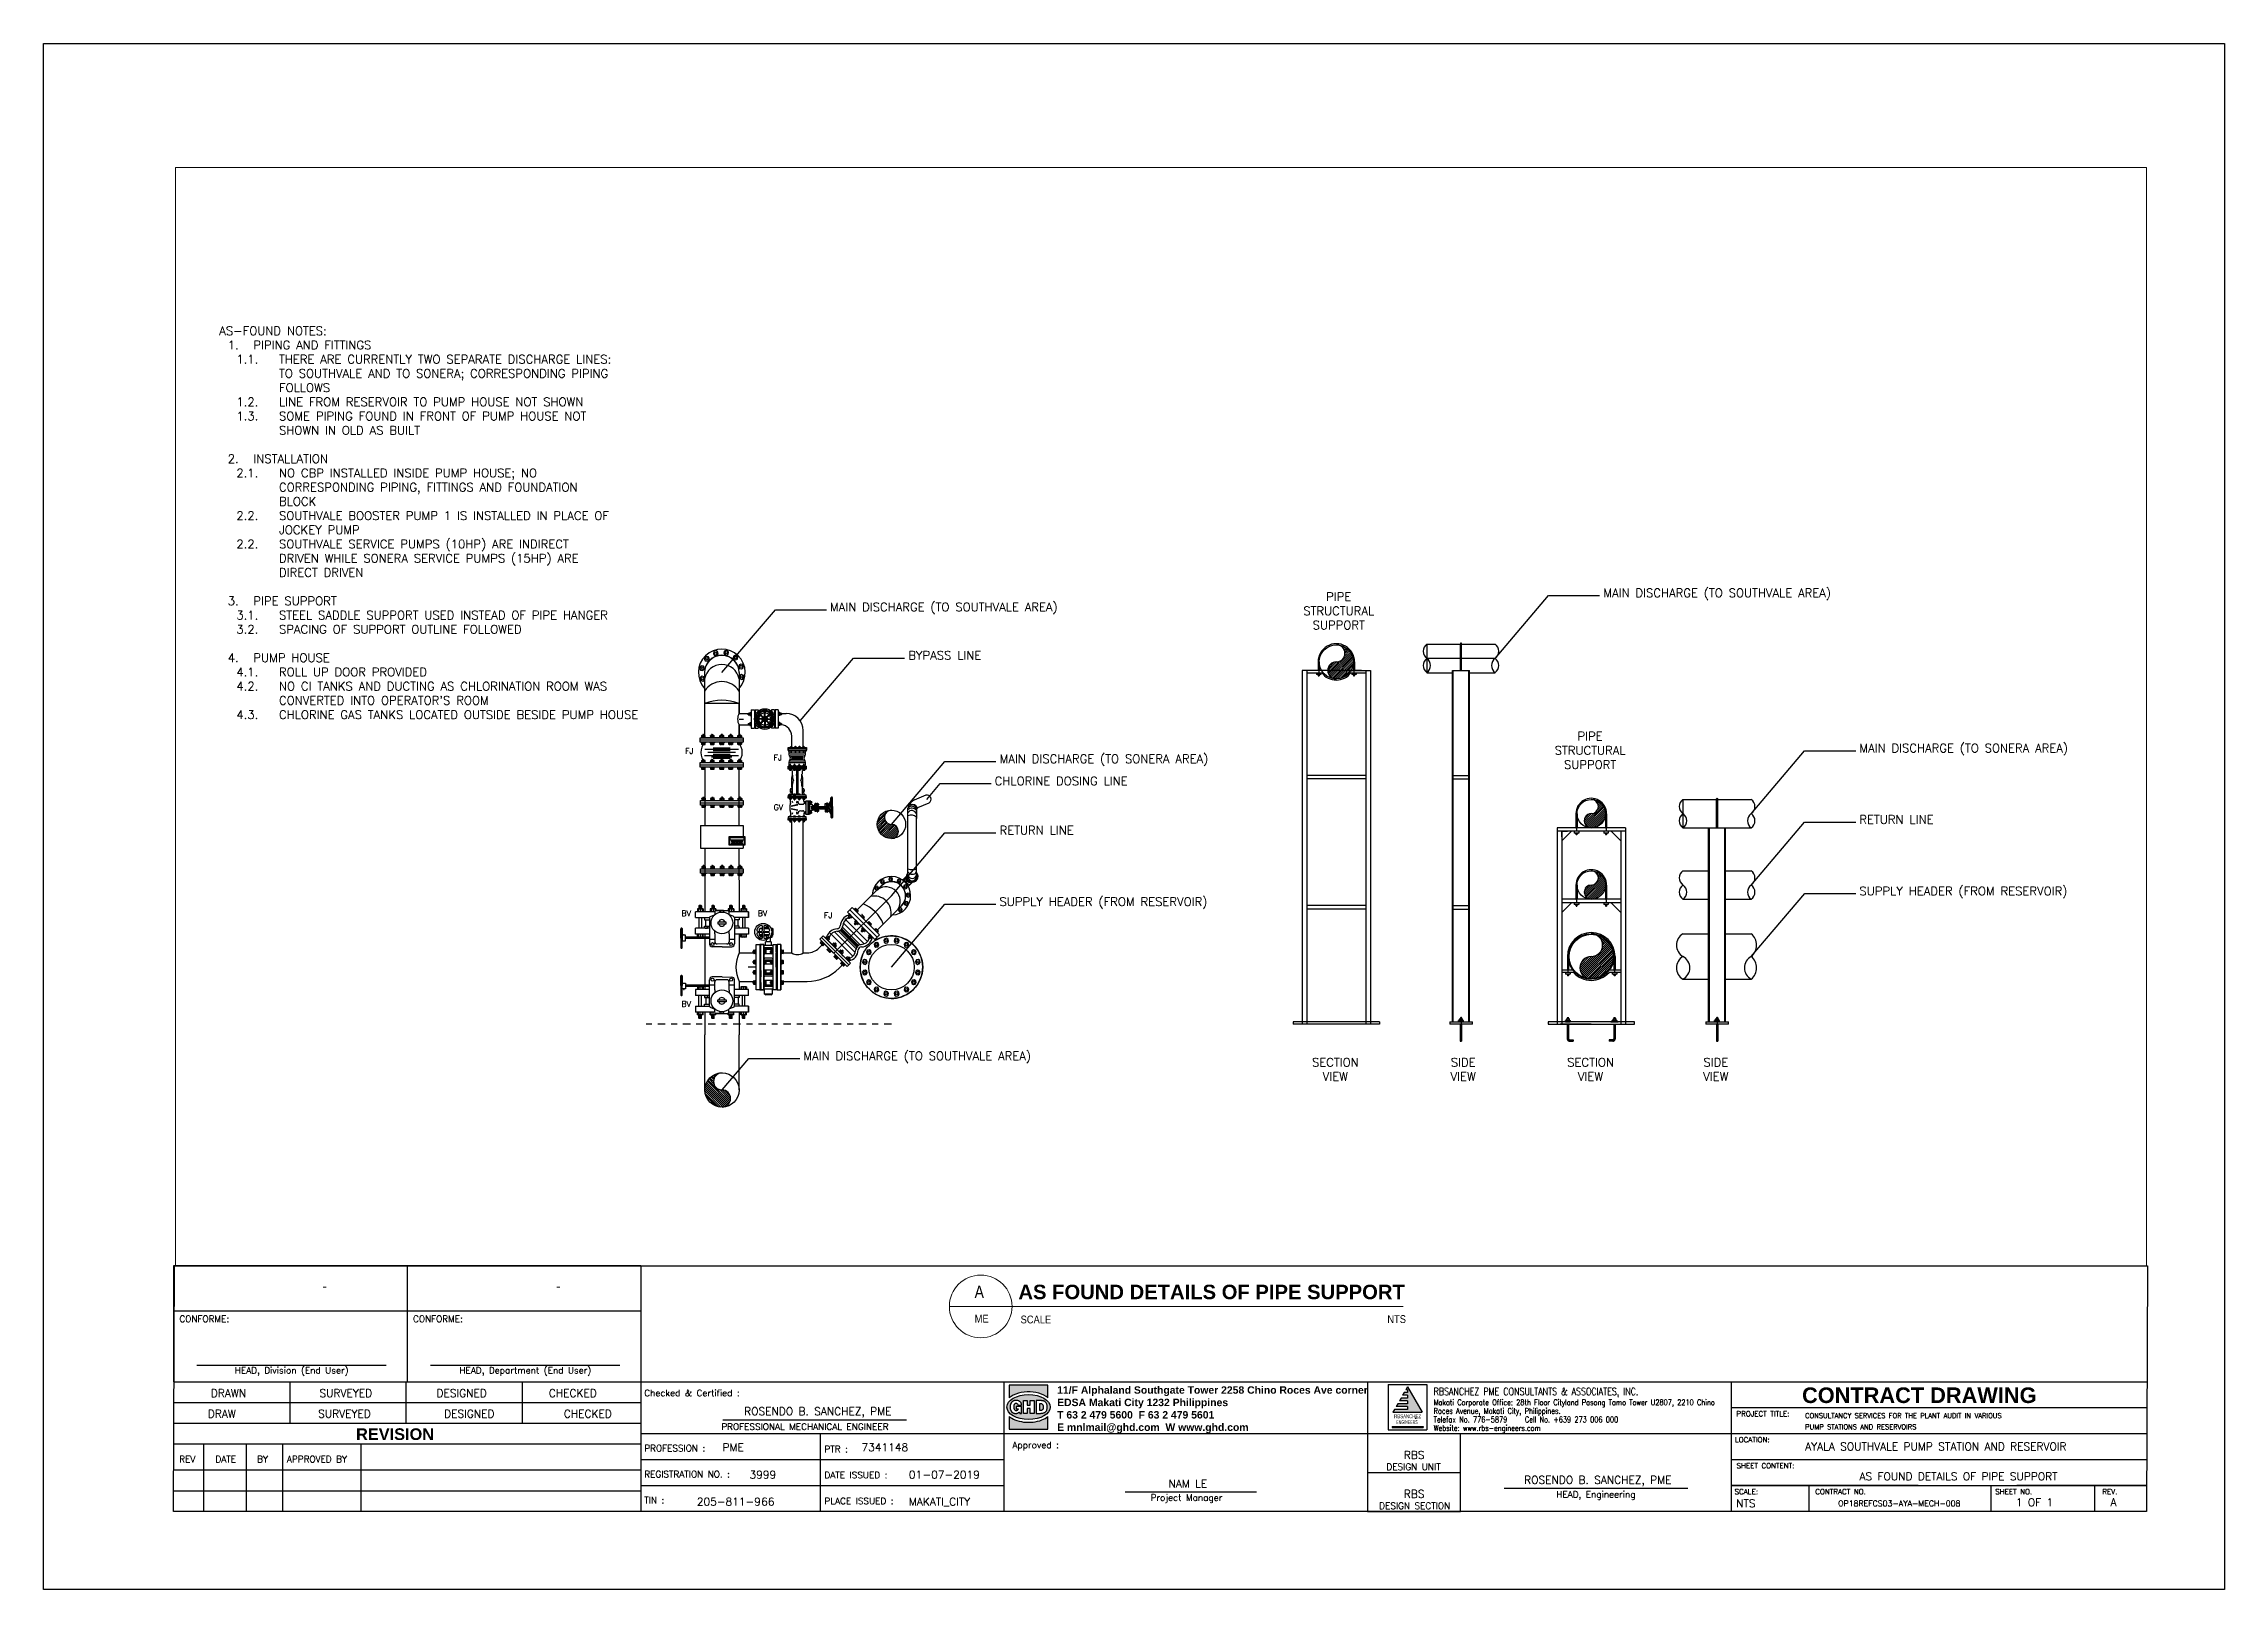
# Paper-space layout 'CONCEPTUAL' of a CAD drawing. Header units: inches, sheet in millimetres. Extents: x 23 to 864, y 4 to 600.
# The model-space entities are those that its viewports show. They can reach past a viewport. Long polylines and large blocks are cut down to what shows.
import ezdxf
from ezdxf.enums import TextEntityAlignment as Align

# ---------------------------------------------------------------- set-up
doc = ezdxf.new("R2010")
doc.units = ezdxf.units.IN
doc.header["$MEASUREMENT"] = 0
doc.linetypes.add('CENTER', pattern=[2, 1.25, -0.25, 0.25, -0.25])
doc.linetypes.add('CENTERX2', pattern=[4, 2.5, -0.5, 0.5, -0.5])
doc.layers.get('Defpoints').update_dxf_attribs({"color": 8})
for name, color, linetype in [('71-12459_XREF-T-BLK_A1$0$BORDER', 6, 'Continuous'), ('71-12459_XREF-T-BLK_A1$0$G-25CO', 7, 'Continuous'), ('71-12459_XREF-T-BLK_A1$0$T_BLK_LINE', 1, 'Continuous'), ('71-12459_XREF-T-BLK_A1$0$T_BLK_TXT', 3, 'Continuous'), ('71-12459_XREF-T-BLK_A1$0$T_MWSI-LOGO', 2, 'Continuous'), ('71-12459_XREF-T-BLK_A1$0$TEXT', 3, 'Continuous'), ('FENCE', 1, 'Continuous'), ('G-TX25', 3, 'Continuous'), ('M-TTLB', 7, 'Continuous'), ('M-X-BKGD', 8, 'Continuous'), ('RBS-TITLE-BORDER', 7, 'Continuous'), ('text', 3, 'Continuous'), ('TITLE', 7, 'Continuous')]:
    doc.layers.add(name, color=color, linetype=linetype)
doc.layers.add('71-12459_XREF-T-BLK_A1$0$G-152CO', color=7, linetype='Continuous', true_color=0x0065a4)
doc.layers.add('71-12459_XREF-T-BLK_A1$0$G-252CO', color=7, linetype='Continuous', true_color=0xaaaaaa)
doc.layers.add('G-ANNO-TTLB', color=6, linetype='Continuous', lineweight=9)
doc.styles.add('12', font='', dxfattribs={"height": 175})
doc.styles.add('71-12459_XREF-T-BLK_A1$0$ARIAL', font='arialbd.ttf')
doc.styles.add('71-12459_XREF-T-BLK_A1$0$ROMANT', font='romantic.ttf')
doc.styles.add('71-12459_XREF-T-BLK_A1$0$SIMPLEX', font='simplex.shx')
doc.styles.add('Arial_16', font='arial.ttf', dxfattribs={"width": 0.85, "height": 2.5})
doc.styles.add('Arial_20', font='arial.ttf', dxfattribs={"width": 0.8, "height": 4})
doc.styles.add('RomanS', font='romans.shx', dxfattribs={"width": 0.8})
doc.styles.add('SIMPLEX', font='simplex.shx')
doc.styles.add('SIMS', font='simplex.shx')
doc.styles.get("Standard").update_dxf_attribs({"font": 'arial.ttf'})
doc.styles.get('12').set_extended_font_data('Abadi MT Condensed Light')
doc.dimstyles.get("Standard").update_dxf_attribs({"dimtxt": 0.18, "dimasz": 0.18, "dimexe": 0.18, "dimexo": 0.0625, "dimgap": 0.09, "dimtad": 0, "dimtih": 1, "dimtoh": 1, "dimdec": 4, "dimzin": 0, "dimdsep": 46, "dimtxsty": 'Standard', "dimcen": 0.09, "dimadec": 0, "dimazin": 0, "dimtfac": 1, "dimtdec": 4, "dimtofl": 0, "dimtmove": 0, "dimatfit": 3, "dimfxl": 1, "dimtolj": 1, "dimtzin": 0, "dimarcsym": 0})

psp = doc.layouts.new('CONCEPTUAL')

# ---------------------------------------------------------------- texts
at = {"layer": '71-12459_XREF-T-BLK_A1$0$T_BLK_TXT', "color": 2}
for s, height, style, p in [('-', 3.25, '71-12459_XREF-T-BLK_A1$0$ROMANT', (131.14, 119.09)), ('-', 3.25, '71-12459_XREF-T-BLK_A1$0$ROMANT', (221.25, 119.09)), ('HEAD, Division (End User)', 2.503, '71-12459_XREF-T-BLK_A1$0$SIMPLEX', (118.47, 86.91)), ('HEAD, Department (End User)', 2.503, '71-12459_XREF-T-BLK_A1$0$SIMPLEX', (208.58, 86.91))]:
    psp.add_text(s, height=height, dxfattribs=dict(at, style=style)).set_placement(p, align=Align.CENTER)
at = {"layer": '71-12459_XREF-T-BLK_A1$0$T_BLK_TXT', "color": 2, "style": '71-12459_XREF-T-BLK_A1$0$SIMPLEX'}
for p in [(75.16, 106.74), (165.27, 106.74)]:
    psp.add_text('CONFORME:', height=2.503, dxfattribs=at).set_placement(p)
at = {"layer": '71-12459_XREF-T-BLK_A1$0$T_MWSI-LOGO', "color": 6, "style": '71-12459_XREF-T-BLK_A1$0$ARIAL'}
psp.add_text('CONTRACT DRAWING', height=6.0071, dxfattribs=at).set_placement((700.93, 75.56))
at = {"layer": '71-12459_XREF-T-BLK_A1$0$T_MWSI-LOGO', "color": 2, "style": '71-12459_XREF-T-BLK_A1$0$ARIAL'}
psp.add_text('REVISION', height=4.505, dxfattribs=at).set_placement((158.33, 61.3), align=Align.CENTER)
at = {"layer": '71-12459_XREF-T-BLK_A1$0$T_MWSI-LOGO', "color": 6, "width": 113.8378, "attachment_point": 1, "line_spacing_factor": 0.9, "style": 'RomanS'}
for s, insert, char_height in [('{\\C256;Makati Corporate Office: 28th Floor Cityland Pasong Tamo Tower U2807, 2210 Chino Roces Avenue, Makati City, Philippines.\\PTelefax No. 776-5879^ICell No. +639 273 006 000\\PWebsite: www.rbs-engineers.com}', (558.84, 76.91), 2.2), ('{\\C1;RBSANCHEZ PME CONSULTANTS & ASSOCIATES, INC.}', (558.84, 81.41), 2.8)]:
    psp.add_mtext(s, dxfattribs=dict(at, insert=insert, char_height=char_height))
at = {"layer": '71-12459_XREF-T-BLK_A1$0$TEXT', "style": '71-12459_XREF-T-BLK_A1$0$SIMPLEX'}
for s, height, p in [('DRAWN', 3.004, (87.27, 77.85)), ('SURVEYED', 3.004, (129.21, 77.85)), ('DESIGNED', 3.004, (174.32, 77.85)), ('CHECKED', 3.004, (217.64, 77.85)), ('REV', 2.503, (75.11, 52.67)), ('DATE', 2.503, (89.1, 52.67)), ('BY', 2.503, (105.15, 52.67)), ('APPROVED BY', 2.503, (116.63, 52.67))]:
    psp.add_text(s, height=height, dxfattribs=at).set_placement(p)
at = {"layer": '71-12459_XREF-T-BLK_A1$0$TEXT', "color": 2, "style": '71-12459_XREF-T-BLK_A1$0$SIMPLEX'}
for s, p in [('Checked & Certified :', (254.44, 78.17)), ('PROFESSIONAL MECHANICAL ENGINEER', (284.16, 65.19)), ('PROFESSION :', (254.44, 56.89)), ('PTR :', (323.94, 56.54)), ('Approved :', (396.41, 58.11)), ('REGISTRATION NO. :', (254.44, 46.87)), ('DATE ISSUED :', (323.94, 46.53)), ('TIN :', (254.44, 36.86)), ('PLACE ISSUED :', (323.94, 36.52)), ('Project Manager', (449.7, 37.85))]:
    psp.add_text(s, height=2.503, dxfattribs=at).set_placement(p)
for s, height, p in [('PROJECT TITLE:', 2.0024, (685.84, 70.41)), ('LOCATION:', 2.002, (681.74, 60.4)), ('DESIGN UNIT', 2.503, (551.11, 49.71)), ('SHEET CONTENT:', 2.0024, (686.84, 50.39)), ('SCALE:', 2.002, (679.44, 40.38)), ('CONTRACT NO.', 2.0024, (715.78, 40.38)), ('SHEET NO.', 2.002, (782.56, 40.38)), ('REV.', 2.002, (819.61, 40.38)), ('DESIGN SECTION', 2.503, (551.54, 34.69)), ('HEAD, Engineering', 2.503, (621.43, 39.07))]:
    psp.add_text(s, height=height, dxfattribs=at).set_placement(p, align=Align.CENTER)
at = {"layer": 'G-ANNO-TTLB', "color": 7, "insert": (399.57, 109.28), "char_height": 3.023, "width": 14.1742, "attachment_point": 1, "style": 'Arial_16'}
psp.add_mtext('SCALE', dxfattribs=at)
at = {"layer": 'G-TX25', "char_height": 3, "attachment_point": 2, "style": 'SIMPLEX'}
for s, width, insert in [('ROSENDO B. SANCHEZ, PME', 84.1139, (321.42, 73.9)), ('RBS', 84.1139, (551.31, 56.99)), ('NAM LE', 84.1139, (464, 45.95)), ('ROSENDO B. SANCHEZ, PME', 84.1139, (622.14, 47.43)), ('AS FOUND DETAILS OF PIPE SUPPORT', 132.0719, (761.26, 48.75)), ('RBS', 84.1139, (551.31, 42.03)), ('1 OF 1', 132.0719, (790.51, 38.79)), ('A', 132.0719, (821.02, 38.81))]:
    psp.add_mtext_dynamic_manual_height_columns(s, width=width, gutter_width=12.5, heights=[0], dxfattribs=dict(at, insert=insert))
at = {"layer": 'M-TTLB'}
for s, height, style, width, p in [('A', 4.84, 'Arial_20', 0.8, (381.83, 116.02)), ('ME', 3.023, 'Arial_16', 0.85, (381.87, 106.55))]:
    psp.add_text(s, height=height, dxfattribs=dict(at, style=style, width=width)).set_placement(p)
at = {"layer": 'M-TTLB', "attachment_point": 1, "line_spacing_factor": 0.941778}
for s, insert, char_height, width, style in [('{\\fArial|b1|i0|c0|p34;AS FOUND DETAILS OF PIPE SUPPORT}', (398.72, 121.18), 5.5816, 445.0471, 'SIMPLEX'), ('NTS', (541, 109.43), 3.023, 13.0292, 'Arial_16')]:
    psp.add_mtext(s, dxfattribs=dict(at, insert=insert, char_height=char_height, width=width, style=style))
at = {"layer": 'RBS-TITLE-BORDER', "color": 2, "style": '12'}
for s, width, p, p2 in [('RBSANCHEZ', 0.799172, (543.61, 69.69), (553.98, 69.69)), ('ENGINEERS', 0.704724, (544.42, 67.45), (552.71, 67.45))]:
    psp.add_text(s, height=1.496, dxfattribs=dict(at, width=width)).set_placement(p, p2, align=Align.FIT)
at = {"layer": 'text', "style": 'SIMPLEX'}
for tag, p, s in [('DRAW', (86.07, 69.91), ''), ('SURVEYED', (128.72, 69.91), ''), ('DESIGNED', (177.31, 69.91), ''), ('CHECKED', (223.42, 69.91), ''), ('PME', (284.57, 57.01), '-'), ('7341148', (338.24, 57.01), '-'), ('3999', (294.99, 46.45), '-'), ('01-07-2019', (356.53, 46.45), '-'), ('205-811-966', (274.77, 36.01), '-'), ('MAKATI_CITY', (356.42, 36.01), '-'), ('NTS', (675.56, 35.39), '-')]:
    psp.add_attdef(tag, p, s, height=3, dxfattribs=at)

msp = doc.modelspace()

# ---------------------------------------------------------------- texts
at = {"layer": 'FENCE', "color": 3, "style": 'SIMS'}
for s, insert, char_height, width, attachment_point in [("\\A1;AS-FOUND NOTES:\\P\\pi-225,l300,t300;1.^IPIPING AND FITTINGS\\P\\pi-375,l525,t525,2775;1.1.^ITHERE ARE CURRENTLY TWO SEPARATE DISCHARGE LINES: TO SOUTHVALE AND TO SONERA; CORRESPONDING PIPING FOLLOWS\\P1.2.^ILINE FROM RESERVOIR TO PUMP HOUSE NOT SHOWN\\P1.3.^ISOME PIPING FOUND IN FRONT OF PUMP HOUSE NOT SHOWN IN OLD AS BUILT\\P\\pi0,l0,tz;\\P\\pi-225,l300,t300;2.^IINSTALLATION\\P\\pi-375,l525,t525,2775;2.1.^INO CBP INSTALLED INSIDE PUMP HOUSE; NO CORRESPONDING PIPING, FITTINGS AND FOUNDATION BLOCK \\P2.2.^ISOUTHVALE BOOSTER PUMP 1 IS INSTALLED IN PLACE OF JOCKEY PUMP\\P2.2.^ISOUTHVALE SERVICE PUMPS (10HP) ARE INDIRECT DRIVEN WHILE SONERA SERVICE PUMPS (15HP) ARE DIRECT DRIVEN\\P\\pi0,l0,tz;\\P\\pi-225,l300,t300;3.^IPIPE SUPPORT\\P\\pi-375,l525,t525,2775;3.1.^ISTEEL SADDLE SUPPORT USED INSTEAD OF PIPE HANGER\\P3.2.^ISPACING OF SUPPORT OUTLINE FOLLOWED\\P\\pi0,l0,tz;\\P\\pi-225,l300,t300;4.^IPUMP HOUSE\\P\\pi-375,l525,t525,2775;4.1.^IROLL UP DOOR PROVIDED\\P4.2.^INO Cl TANKS AND DUCTING AS CHLORINATION ROOM WAS CONVERTED INTO OPERATOR'S ROOM \\P4.3.^ICHLORINE GAS TANKS LOCATED OUTSIDE BESIDE PUMP HOUSE", (71781, -21373, -422), 75, 3749.01, 1), ('\\A1;\\pt0;PIPE\\PSTRUCTURAL \\PSUPPORT', (81627, -23711, -422), 75, 488.69, 2), ('\\A1;MAIN DISCHARGE (TO SOUTHVALE AREA)', (83954, -23678, -422), 75, 2390.02, 1), ('\\A1;MAIN DISCHARGE (TO SOUTHVALE AREA)', (77152, -23802, -422), 75, 2390.02, 1), ('\\A1;BYPASS LINE', (77841, -24227, -422), 75, 2390.02, 1), ('\\A1;FJ', (75878, -25080, -422), 50, 249.05, 1), ('\\A1;MAIN DISCHARGE (TO SONERA AREA)', (78644, -25137, -422), 75, 2544.16, 1), ('\\A1;\\pt0;PIPE\\PSTRUCTURAL \\PSUPPORT', (83838, -24938, -422), 75, 488.69, 2), ('\\A1;MAIN DISCHARGE (TO SONERA AREA)', (86206, -25043, -422), 75, 2390.02, 1), ('\\A1;FJ', (76657, -25139, -422), 50, 249.05, 1), ('\\A1;CHLORINE DOSING LINE', (78601, -25332, -422), 75, 2390.02, 1), ('\\A1;GV', (76657, -25576, -422), 50, 249.05, 1), ('\\A1;RETURN LINE', (86206, -25671, -422), 75, 2390.02, 1), ('\\A1;RETURN LINE', (78644, -25765, -422), 75, 2390.02, 1), ('\\A1;SUPPLY HEADER (FROM RESERVOIR)', (78643, -26393, -422), 75, 2390.02, 1), ('\\A1;SUPPLY HEADER (FROM RESERVOIR)', (86207, -26300, -422), 75, 2390.02, 1), ('\\A1;BV', (75846, -26508, -422), 50, 249.05, 1), ('\\A1;BV', (76517, -26508, -422), 50, 249.05, 1), ('\\A1;FJ', (77100, -26526, -422), 50, 249.05, 1), ('\\A1;BV', (75846, -27305, -422), 50, 249.05, 1), ('\\A1;MAIN DISCHARGE (TO SOUTHVALE AREA)', (76918, -27750, -422), 75, 2390.02, 1), ('\\A1;\\pt0;SECTION\\PVIEW', (81597, -27806, -422), 75, 488.69, 2), ('\\A1;\\pt0;SIDE\\PVIEW', (82722, -27806, -422), 75, 488.69, 2), ('\\A1;\\pt0;SECTION\\PVIEW', (83842, -27806, -422), 75, 488.69, 2), ('\\A1;\\pt0;SIDE\\PVIEW', (84944, -27806, -422), 75, 488.69, 2)]:
    msp.add_mtext(s, dxfattribs=dict(at, insert=insert, char_height=char_height, width=width, attachment_point=attachment_point))

# ---------------------------------------------------------------- blocks, each defined once
blk = doc.blocks.new('71-12459_XREF-T-BLK_A1$0$GHD_G_1032')
at = {"layer": '71-12459_XREF-T-BLK_A1$0$G-25CO', "insert": (0, 0), "char_height": 2.25, "width": 100.3017, "attachment_point": 4, "style": '71-12459_XREF-T-BLK_A1$0$ARIAL'}
blk.add_mtext('11/F Alphaland Southgate Tower 2258 Chino Roces Ave corner EDSA Makati City 1232 Philippines\\P{\\fArial|b1|i0|c0|p34;T }63 2 479 5600  {\\fArial|b1|i0|c0|p34;F} 63 2 479 5601\\P{\\fArial|b1|i0|c0|p34;E} mnlmail@ghd.com  {\\fArial|b1|i0|c0|p34;W} www.ghd.com', dxfattribs=at)
blk = doc.blocks.new('71-12459_XREF-T-BLK_A1$0$PROJ_INFO')
at = {"layer": '71-12459_XREF-T-BLK_A1$0$TEXT', "style": '71-12459_XREF-T-BLK_A1$0$SIMPLEX'}
for tag, p in [('PROJ_TITL1', (-138.93, 38.01)), ('PROJ_TITL2', (-138.93, 33.43)), ('LOC', (-138.93, 25.83)), ('CONT_NO', (-125.49, 2.11))]:
    blk.add_attdef(tag, p, '', height=3.17, dxfattribs=at)

# ---------------------------------------------------------------- hatches: boundary and pattern name
at = {"layer": 'M-X-BKGD'}
h = msp.add_hatch(dxfattribs=at)
h.set_pattern_fill('ANSI31', color=256, scale=100)
h.set_pattern_definition([(45, (-16580.639, -32071.788), (-8.8388348, 8.8388348), [])])
h.paths.add_polyline_path([(81606, -24322, 1), (81606, -24172, -0.767327), (81681, -24452, -0.131653), (81606, -24472, -1)])
h = msp.add_hatch(dxfattribs=at)
h.set_pattern_fill('DOTS', color=256, scale=19.541425, angle=270, style=0)
h.set_pattern_definition([(90, (62112.6152, -46110.8635), (1.22133909, 0.610669544), [0, -1.22133909])])
h.paths.add_polyline_path([(76857, -25313), (76864, -25350), (76870, -25313)])
h = msp.add_hatch(dxfattribs=at)
h.set_pattern_fill('ANSI31', color=256, scale=100)
h.set_pattern_definition([(45, (-15055.859, -32165.94), (-8.8388348, 8.8388348), [])])
h.paths.add_polyline_path([(77693, -25626, 0.414214), (77568, -25751, 0.414214), (77693, -25876, 1), (77693, -25751, -1)])
h = msp.add_hatch(dxfattribs=at)
h.set_pattern_fill('ANSI31', color=256, scale=100)
h.set_pattern_definition([(45, (-16944.99, -32071.82), (-8.8388348, 8.8388348), [])])
h.paths.add_polyline_path([(84043, -26913, 0.350006), (83892, -26723, -0.797722), (83848, -26913, 0.797755), (83805, -27103, 0.481449)])
h.paths.add_polyline_path([(83848, -26285, 1), (83848, -26410, 0.414214), (83973, -26285, 0.414214), (83848, -26160, -1)])
h.paths.add_polyline_path([(83973, -25657, 0.414214), (83848, -25532, -1), (83848, -25657, 1), (83848, -25782, 0.414214)])
h = msp.add_hatch(dxfattribs=at)
h.set_pattern_fill('ANSI31', color=256)
h.set_pattern_definition([(45, (-18666.15024, -37165.9405), (-0.08838834765, 0.08838834765), [])])
h.paths.add_polyline_path([(76266, -25933), (76403, -25933), (76403, -25857), (76266, -25857)])
h.paths.add_polyline_path([(76271, -25928), (76398, -25928), (76398, -25862), (76271, -25862)], flags=16)
h.paths.add_polyline_path([(76394, -25890), (76275, -25890), (76275, -25867), (76394, -25867)], flags=0)
h.paths.add_polyline_path([(76380, -25894), (76380, -25906), (76354, -25906), (76354, -25894)], flags=0)
h.paths.add_polyline_path([(76380, -25910), (76380, -25923), (76354, -25923), (76354, -25910)], flags=0)
h.paths.add_polyline_path([(76348, -25894), (76348, -25906), (76322, -25906), (76322, -25894)], flags=0)
h.paths.add_polyline_path([(76348, -25910), (76348, -25923), (76322, -25923), (76322, -25910)], flags=0)
h.paths.add_polyline_path([(76315, -25894), (76315, -25906), (76289, -25906), (76289, -25894)], flags=0)
h.paths.add_polyline_path([(76315, -25910), (76315, -25923), (76289, -25923), (76289, -25910)], flags=0)
h = msp.add_hatch(dxfattribs=at)
h.set_pattern_fill('ANSI31', color=256, scale=100, angle=90)
h.set_pattern_definition([(135, (85281.745, -122955.625), (-8.8388348, -8.8388348), [])])
h.paths.add_polyline_path([(76203, -27937, 1), (76203, -28237, 1), (76203, -28087, -1)])

# ---------------------------------------------------------------- linework, layer by layer
for p, q in [((82403, -24167), (83003, -24167)), ((82403, -24167), (82403, -24417)), ((82698, -24397), (82698, -24162)), ((82708, -24397), (82708, -24162)), ((76025, -24356), (76011, -24364)), ((76040, -24361), (76025, -24356)), ((76053, -24282), (76049, -24298)), ((76049, -24298), (76056, -24312)), ((76067, -24274), (76053, -24282)), ((76056, -24312), (76072, -24316)), ((76083, -24279), (76067, -24274)), ((76072, -24316), (76086, -24309)), ((76091, -24293), (76083, -24279)), ((76086, -24309), (76091, -24293)), ((76131, -24232), (76127, -24248)), ((76127, -24248), (76134, -24262)), ((76145, -24225), (76131, -24232)), ((76134, -24262), (76150, -24267)), ((76161, -24229), (76145, -24225)), ((76150, -24267), (76164, -24259)), ((76169, -24243), (76161, -24229)), ((76164, -24259), (76169, -24243)), ((76223, -24228), (76219, -24244)), ((76219, -24244), (76227, -24258)), ((76238, -24221), (76223, -24228)), ((76227, -24258), (76242, -24263)), ((76253, -24225), (76238, -24221)), ((76242, -24263), (76256, -24255)), ((76261, -24239), (76253, -24225)), ((76256, -24255), (76261, -24239)), ((76305, -24271), (76301, -24287)), ((76301, -24287), (76308, -24301)), ((76320, -24263), (76305, -24271)), ((76308, -24301), (76324, -24305)), ((76335, -24268), (76320, -24263)), ((76324, -24305), (76338, -24298)), ((76343, -24282), (76335, -24268)), ((76338, -24298), (76343, -24282)), ((76355, -24349), (76350, -24364)), ((76369, -24341), (76355, -24349)), ((76385, -24346), (76369, -24341)), ((76393, -24360), (76385, -24346)), ((81446, -24322), (81446, -24397)), ((81456, -24322), (81456, -24397)), ((81756, -24322), (81756, -24397)), ((81766, -24322), (81766, -24397)), ((83003, -24292), (82403, -24292)), ((76011, -24364), (76006, -24380)), ((76006, -24380), (76014, -24394)), ((76015, -24456), (76010, -24472)), ((76010, -24472), (76018, -24486)), ((76014, -24394), (76029, -24398)), ((76029, -24448), (76015, -24456)), ((76018, -24486), (76033, -24491)), ((76029, -24398), (76044, -24391)), ((76044, -24453), (76029, -24448)), ((76033, -24491), (76048, -24483)), ((76048, -24375), (76040, -24361)), ((76044, -24391), (76048, -24375)), ((76052, -24467), (76044, -24453)), ((76048, -24483), (76052, -24467)), ((76049, -24416), (76049, -24970)), ((76350, -24364), (76358, -24379)), ((76353, -24416), (76353, -24775)), ((76359, -24441), (76354, -24457)), ((76354, -24457), (76362, -24471)), ((76358, -24379), (76374, -24383)), ((76373, -24433), (76359, -24441)), ((76362, -24471), (76378, -24476)), ((76389, -24438), (76373, -24433)), ((76374, -24383), (76388, -24375)), ((76378, -24476), (76392, -24468)), ((76388, -24375), (76393, -24360)), ((76397, -24452), (76389, -24438)), ((76392, -24468), (76397, -24452)), ((81306, -24397), (81306, -27507)), ((81476, -24397), (81306, -24397)), ((81826, -24397), (81306, -24397)), ((81346, -24397), (81346, -27507)), ((81346, -24417), (81477, -24417)), ((81431, -24417), (81431, -24432)), ((81431, -24417), (81471, -24417)), ((81471, -24432), (81431, -24432)), ((81443, -24434), (81443, -24439)), ((81445, -24440), (81457, -24440)), ((81456, -24397), (81446, -24397)), ((81447, -24439), (81447, -24434)), ((81447, -24440), (81447, -24440)), ((81447, -24440), (81447, -24441)), ((81447, -24440), (81447, -24440)), ((81447, -24440), (81454, -24440)), ((81447, -24441), (81447, -24441)), ((81447, -24441), (81447, -24442)), ((81447, -24441), (81454, -24441)), ((81447, -24442), (81447, -24442)), ((81447, -24442), (81447, -24443)), ((81447, -24442), (81454, -24442)), ((81447, -24443), (81447, -24444)), ((81447, -24443), (81447, -24443)), ((81447, -24443), (81454, -24443)), ((81447, -24444), (81447, -24445)), ((81447, -24444), (81454, -24444)), ((81447, -24444), (81447, -24444)), ((81447, -24445), (81447, -24445)), ((81447, -24445), (81447, -24446)), ((81447, -24445), (81454, -24445)), ((81447, -24446), (81455, -24446)), ((81447, -24446), (81449, -24446)), ((81453, -24446), (81449, -24446)), ((81451, -24397), (81451, -24417)), ((81455, -24445), (81453, -24446)), ((81455, -24440), (81454, -24440)), ((81455, -24441), (81454, -24440)), ((81455, -24441), (81454, -24441)), ((81455, -24442), (81454, -24441)), ((81455, -24443), (81454, -24442)), ((81455, -24442), (81454, -24442)), ((81455, -24443), (81454, -24443)), ((81455, -24443), (81454, -24443)), ((81455, -24443), (81454, -24444)), ((81455, -24444), (81454, -24444)), ((81455, -24444), (81454, -24445)), ((81455, -24445), (81454, -24445)), ((81455, -24434), (81455, -24439)), ((81455, -24440), (81455, -24440)), ((81459, -24434), (81459, -24439)), ((81471, -24417), (81471, -24432)), ((81735, -24417), (81866, -24417)), ((81736, -24397), (81906, -24397)), ((81741, -24417), (81741, -24432)), ((81741, -24417), (81781, -24417)), ((81781, -24432), (81741, -24432)), ((81753, -24434), (81753, -24439)), ((81755, -24440), (81767, -24440)), ((81756, -24397), (81766, -24397)), ((81757, -24439), (81757, -24434)), ((81757, -24440), (81757, -24440)), ((81757, -24440), (81757, -24441)), ((81757, -24440), (81757, -24440)), ((81757, -24440), (81764, -24440)), ((81757, -24441), (81757, -24441)), ((81757, -24441), (81757, -24442)), ((81757, -24441), (81764, -24441)), ((81757, -24442), (81757, -24442)), ((81757, -24442), (81757, -24443)), ((81757, -24442), (81764, -24442)), ((81757, -24443), (81757, -24444)), ((81757, -24443), (81757, -24443)), ((81757, -24443), (81764, -24443)), ((81757, -24444), (81757, -24445)), ((81757, -24444), (81764, -24444)), ((81757, -24444), (81757, -24444)), ((81757, -24445), (81757, -24445)), ((81757, -24445), (81757, -24446)), ((81757, -24445), (81764, -24445)), ((81757, -24446), (81765, -24446)), ((81757, -24446), (81759, -24446)), ((81763, -24446), (81759, -24446)), ((81761, -24397), (81761, -24417)), ((81765, -24445), (81763, -24446)), ((81765, -24440), (81764, -24440)), ((81765, -24441), (81764, -24440)), ((81765, -24441), (81764, -24441)), ((81765, -24442), (81764, -24441)), ((81765, -24443), (81764, -24442)), ((81765, -24442), (81764, -24442)), ((81765, -24443), (81764, -24443)), ((81765, -24443), (81764, -24443)), ((81765, -24443), (81764, -24444)), ((81765, -24444), (81764, -24444)), ((81765, -24444), (81764, -24445)), ((81765, -24445), (81764, -24445)), ((81765, -24434), (81765, -24439)), ((81765, -24440), (81765, -24440)), ((81769, -24434), (81769, -24439)), ((81781, -24417), (81781, -24432)), ((81866, -24397), (81866, -27507)), ((81906, -24397), (81906, -27507)), ((82403, -24417), (82628, -24417)), ((82628, -27487), (82628, -24397)), ((82628, -24397), (82778, -24397)), ((82635, -27487), (82635, -24397)), ((82635, -24447), (82635, -24417)), ((82770, -27487), (82770, -24397)), ((82770, -24447), (82770, -24417)), ((82778, -27487), (82778, -24397)), ((82778, -24417), (83003, -24417)), ((76353, -24689), (76049, -24689)), ((76353, -24775), (76353, -24689)), ((76353, -24775), (76391, -24775)), ((76353, -24825), (76391, -24825)), ((76353, -24961), (76353, -24875)), ((76353, -24875), (76391, -24875)), ((76353, -24875), (76353, -24961)), ((76391, -24775), (76432, -24775)), ((76391, -24875), (76433, -24875)), ((76434, -24773), (76432, -24775)), ((76432, -24775), (76432, -24785)), ((76432, -24775), (76432, -24785)), ((76434, -24787), (76432, -24785)), ((76434, -24863), (76432, -24865)), ((76432, -24865), (76432, -24874)), ((76432, -24865), (76432, -24874)), ((76434, -24876), (76432, -24874)), ((76434, -24773), (76447, -24773)), ((76434, -24773), (76434, -24787)), ((76434, -24787), (76447, -24787)), ((76434, -24863), (76447, -24863)), ((76434, -24863), (76434, -24876)), ((76434, -24876), (76447, -24876)), ((76436, -24773), (76436, -24787)), ((76436, -24863), (76436, -24876)), ((76438, -24773), (76438, -24787)), ((76438, -24863), (76438, -24876)), ((76439, -24773), (76439, -24787)), ((76439, -24863), (76439, -24876)), ((76441, -24773), (76441, -24787)), ((76441, -24863), (76441, -24876)), ((76443, -24773), (76443, -24787)), ((76443, -24863), (76443, -24876)), ((76445, -24773), (76445, -24787)), ((76445, -24863), (76445, -24876)), ((76447, -24767), (76447, -24793)), ((76447, -24767), (76460, -24767)), ((76447, -24793), (76460, -24793)), ((76447, -24856), (76460, -24856)), ((76447, -24856), (76447, -24883)), ((76447, -24883), (76460, -24883)), ((76450, -24770), (76460, -24770)), ((76450, -24780), (76460, -24780)), ((76450, -24790), (76460, -24790)), ((76450, -24860), (76460, -24860)), ((76450, -24870), (76460, -24870)), ((76450, -24879), (76460, -24879)), ((76460, -24745), (76460, -24905)), ((76460, -24745), (76488, -24745)), ((76460, -24905), (76488, -24905)), ((76488, -24745), (76488, -24905)), ((76493, -24755), (76488, -24755)), ((76493, -24894), (76488, -24894)), ((76493, -24745), (76493, -24796)), ((76493, -24745), (76493, -24796)), ((76493, -24745), (76521, -24745)), ((76493, -24854), (76493, -24905)), ((76493, -24854), (76493, -24905)), ((76493, -24905), (76521, -24905)), ((76553, -24823), (76513, -24820)), ((76553, -24827), (76513, -24829)), ((76521, -24745), (76521, -24755)), ((76521, -24787), (76521, -24820)), ((76521, -24790), (76531, -24790)), ((76534, -24793), (76521, -24793)), ((76521, -24829), (76521, -24864)), ((76534, -24856), (76521, -24856)), ((76521, -24860), (76531, -24860)), ((76521, -24894), (76521, -24905)), ((76560, -24808), (76529, -24782)), ((76560, -24841), (76529, -24868)), ((76534, -24786), (76534, -24793)), ((76534, -24856), (76534, -24863)), ((76562, -24805), (76536, -24775)), ((76562, -24844), (76536, -24875)), ((76577, -24799), (76574, -24759)), ((76577, -24850), (76574, -24890)), ((76579, -24775), (76579, -24875)), ((76581, -24799), (76584, -24759)), ((76581, -24850), (76584, -24890)), ((76595, -24805), (76622, -24775)), ((76595, -24844), (76622, -24875)), ((76598, -24808), (76629, -24782)), ((76598, -24841), (76629, -24868)), ((76604, -24823), (76645, -24820)), ((76604, -24827), (76645, -24829)), ((76623, -24786), (76623, -24793)), ((76623, -24793), (76637, -24793)), ((76623, -24856), (76637, -24856)), ((76623, -24856), (76623, -24863)), ((76637, -24790), (76626, -24790)), ((76637, -24860), (76626, -24860)), ((76637, -24745), (76637, -24755)), ((76665, -24745), (76637, -24745)), ((76637, -24786), (76637, -24820)), ((76637, -24829), (76637, -24863)), ((76637, -24894), (76637, -24905)), ((76665, -24905), (76637, -24905)), ((76665, -24745), (76665, -24796)), ((76665, -24745), (76665, -24796)), ((76665, -24755), (76669, -24755)), ((76665, -24854), (76665, -24905)), ((76665, -24854), (76665, -24905)), ((76665, -24894), (76669, -24894)), ((76669, -24745), (76669, -24905)), ((76697, -24745), (76669, -24745)), ((76697, -24905), (76669, -24905)), ((76697, -24745), (76697, -24905)), ((76711, -24767), (76697, -24767)), ((76708, -24770), (76697, -24770)), ((76708, -24780), (76697, -24780)), ((76708, -24790), (76697, -24790)), ((76711, -24793), (76697, -24793)), ((76711, -24856), (76697, -24856)), ((76708, -24860), (76697, -24860)), ((76708, -24870), (76697, -24870)), ((76708, -24879), (76697, -24879)), ((76711, -24883), (76697, -24883)), ((76711, -24767), (76711, -24793)), ((76723, -24773), (76711, -24773)), ((76723, -24787), (76711, -24787)), ((76711, -24856), (76711, -24883)), ((76723, -24863), (76711, -24863)), ((76723, -24876), (76711, -24876)), ((76713, -24773), (76713, -24787)), ((76713, -24863), (76713, -24876)), ((76714, -24773), (76714, -24787)), ((76714, -24863), (76714, -24876)), ((76716, -24773), (76716, -24787)), ((76716, -24863), (76716, -24876)), ((76718, -24773), (76718, -24787)), ((76718, -24863), (76718, -24876)), ((76720, -24773), (76720, -24787)), ((76720, -24863), (76720, -24876)), ((76722, -24773), (76722, -24787)), ((76722, -24863), (76722, -24876)), ((76723, -24773), (76723, -24787)), ((76723, -24773), (76725, -24775)), ((76723, -24787), (76725, -24785)), ((76723, -24863), (76725, -24865)), ((76723, -24863), (76723, -24876)), ((76723, -24876), (76725, -24874)), ((76725, -24775), (76766, -24775)), ((76725, -24775), (76725, -24785)), ((76725, -24775), (76725, -24785)), ((76725, -24865), (76725, -24874)), ((76725, -24865), (76725, -24874)), ((76916, -25068), (76916, -24925)), ((76353, -24989), (76049, -24989)), ((76051, -25089), (76347, -25089)), ((76079, -25115), (76320, -25115)), ((76124, -25077), (76274, -25077)), ((76124, -25100), (76274, -25100)), ((76338, -24986), (76338, -24989)), ((76786, -25099), (76786, -25079)), ((76818, -25103), (76786, -25103)), ((76794, -25103), (76786, -25103)), ((76830, -25103), (76794, -25103)), ((76814, -25065), (76810, -25065)), ((76816, -25068), (76816, -24975)), ((76816, -25075), (76916, -25075)), ((76850, -25103), (76818, -25103)), ((76866, -25103), (76830, -25103)), ((76850, -25065), (76846, -25065)), ((76882, -25103), (76850, -25103)), ((76902, -25103), (76866, -25103)), ((76886, -25065), (76882, -25065)), ((76914, -25103), (76882, -25103)), ((76938, -25103), (76902, -25103)), ((76946, -25103), (76914, -25103)), ((76922, -25065), (76918, -25065)), ((76946, -25103), (76938, -25103)), ((76946, -25079), (76946, -25099)), ((76050, -25146), (76347, -25146)), ((76051, -25267), (76051, -25762)), ((76109, -25158), (76290, -25158)), ((76124, -25133), (76274, -25133)), ((76124, -25170), (76274, -25170)), ((76338, -25205), (76338, -25208)), ((76351, -25267), (76352, -25761)), ((76795, -25237), (76795, -25232)), ((76795, -25268), (76795, -25274)), ((76797, -25231), (76809, -25231)), ((76797, -25274), (76809, -25274)), ((76799, -25225), (76801, -25224)), ((76799, -25225), (76807, -25225)), ((76799, -25226), (76799, -25225)), ((76799, -25226), (76806, -25226)), ((76799, -25227), (76799, -25226)), ((76799, -25226), (76799, -25226)), ((76799, -25227), (76799, -25228)), ((76799, -25227), (76799, -25227)), ((76799, -25227), (76799, -25227)), ((76799, -25227), (76806, -25227)), ((76799, -25228), (76799, -25228)), ((76799, -25228), (76799, -25229)), ((76799, -25228), (76806, -25228)), ((76799, -25229), (76799, -25229)), ((76799, -25229), (76799, -25230)), ((76799, -25229), (76806, -25229)), ((76799, -25230), (76799, -25231)), ((76799, -25230), (76799, -25230)), ((76799, -25231), (76806, -25230)), ((76799, -25230), (76806, -25230)), ((76799, -25231), (76799, -25231)), ((76799, -25232), (76799, -25237)), ((76799, -25239), (76928, -25239)), ((76799, -25274), (76799, -25268)), ((76805, -25224), (76801, -25224)), ((76807, -25225), (76805, -25224)), ((76807, -25225), (76806, -25226)), ((76807, -25226), (76806, -25226)), ((76807, -25226), (76806, -25227)), ((76807, -25227), (76806, -25227)), ((76807, -25227), (76806, -25228)), ((76807, -25228), (76806, -25228)), ((76807, -25228), (76806, -25229)), ((76807, -25229), (76806, -25229)), ((76807, -25229), (76806, -25230)), ((76807, -25230), (76806, -25230)), ((76807, -25230), (76806, -25230)), ((76807, -25231), (76806, -25230)), ((76807, -25231), (76807, -25231)), ((76807, -25237), (76807, -25232)), ((76807, -25268), (76807, -25274)), ((76811, -25237), (76811, -25232)), ((76811, -25268), (76811, -25274)), ((76821, -25276), (76821, -25310)), ((76832, -25237), (76832, -25232)), ((76832, -25268), (76832, -25274)), ((76834, -25231), (76846, -25231)), ((76834, -25274), (76846, -25274)), ((76836, -25225), (76838, -25224)), ((76836, -25226), (76836, -25225)), ((76836, -25225), (76844, -25225)), ((76836, -25226), (76836, -25226)), ((76836, -25227), (76836, -25226)), ((76836, -25226), (76843, -25226)), ((76836, -25227), (76843, -25227)), ((76836, -25227), (76836, -25227)), ((76836, -25227), (76836, -25227)), ((76836, -25227), (76836, -25228)), ((76836, -25228), (76836, -25229)), ((76836, -25228), (76836, -25228)), ((76836, -25228), (76843, -25228)), ((76836, -25229), (76836, -25230)), ((76836, -25229), (76836, -25229)), ((76836, -25229), (76843, -25229)), ((76836, -25230), (76836, -25230)), ((76836, -25230), (76836, -25231)), ((76836, -25230), (76843, -25230)), ((76836, -25231), (76843, -25230)), ((76836, -25231), (76836, -25231)), ((76836, -25232), (76836, -25237)), ((76836, -25274), (76836, -25268)), ((76842, -25224), (76838, -25224)), ((76844, -25225), (76842, -25224)), ((76844, -25225), (76843, -25226)), ((76844, -25226), (76843, -25227)), ((76844, -25226), (76843, -25226)), ((76844, -25227), (76843, -25228)), ((76844, -25227), (76843, -25227)), ((76844, -25228), (76843, -25229)), ((76844, -25228), (76843, -25228)), ((76844, -25229), (76843, -25230)), ((76844, -25229), (76843, -25229)), ((76844, -25231), (76843, -25230)), ((76844, -25230), (76843, -25230)), ((76844, -25230), (76843, -25230)), ((76844, -25231), (76844, -25231)), ((76844, -25237), (76844, -25232)), ((76844, -25268), (76844, -25274)), ((76848, -25237), (76848, -25232)), ((76848, -25268), (76848, -25274)), ((76870, -25313), (76857, -25313)), ((76864, -25350), (76857, -25313)), ((76858, -25270), (76858, -25492)), ((76870, -25313), (76864, -25350)), ((76870, -25270), (76870, -25492)), ((76873, -25237), (76873, -25232)), ((76873, -25268), (76873, -25274)), ((76887, -25231), (76875, -25231)), ((76887, -25274), (76875, -25274)), ((76877, -25225), (76879, -25224)), ((76877, -25225), (76878, -25226)), ((76877, -25226), (76878, -25226)), ((76877, -25226), (76878, -25227)), ((76877, -25227), (76878, -25227)), ((76877, -25227), (76878, -25228)), ((76877, -25228), (76878, -25228)), ((76877, -25228), (76878, -25229)), ((76877, -25229), (76878, -25229)), ((76877, -25229), (76878, -25230)), ((76877, -25230), (76878, -25230)), ((76877, -25230), (76878, -25230)), ((76877, -25231), (76878, -25230)), ((76877, -25231), (76877, -25231)), ((76877, -25237), (76877, -25232)), ((76877, -25268), (76877, -25274)), ((76885, -25225), (76878, -25225)), ((76885, -25226), (76878, -25226)), ((76885, -25227), (76878, -25227)), ((76885, -25228), (76878, -25228)), ((76885, -25229), (76878, -25229)), ((76885, -25231), (76878, -25230)), ((76885, -25230), (76878, -25230)), ((76879, -25224), (76883, -25224)), ((76885, -25225), (76883, -25224)), ((76885, -25226), (76885, -25225)), ((76885, -25227), (76885, -25226)), ((76885, -25226), (76885, -25226)), ((76885, -25227), (76885, -25228)), ((76885, -25227), (76885, -25227)), ((76885, -25227), (76885, -25227)), ((76885, -25228), (76885, -25228)), ((76885, -25228), (76885, -25229)), ((76885, -25229), (76885, -25229)), ((76885, -25229), (76885, -25230)), ((76885, -25230), (76885, -25231)), ((76885, -25230), (76885, -25230)), ((76885, -25231), (76885, -25231)), ((76885, -25232), (76885, -25237)), ((76885, -25274), (76885, -25268)), ((76889, -25237), (76889, -25232)), ((76889, -25268), (76889, -25274)), ((76907, -25276), (76907, -25310)), ((76914, -25237), (76914, -25232)), ((76914, -25268), (76914, -25274)), ((76928, -25231), (76916, -25231)), ((76928, -25274), (76916, -25274)), ((76918, -25225), (76919, -25224)), ((76918, -25225), (76919, -25226)), ((76925, -25225), (76918, -25225)), ((76918, -25226), (76919, -25227)), ((76918, -25226), (76919, -25226)), ((76918, -25227), (76919, -25228)), ((76918, -25227), (76919, -25227)), ((76918, -25228), (76919, -25229)), ((76918, -25228), (76919, -25228)), ((76918, -25229), (76919, -25230)), ((76918, -25229), (76919, -25229)), ((76918, -25231), (76919, -25230)), ((76918, -25230), (76919, -25230)), ((76918, -25230), (76919, -25230)), ((76918, -25231), (76918, -25231)), ((76918, -25237), (76918, -25232)), ((76918, -25268), (76918, -25274)), ((76919, -25224), (76924, -25224)), ((76925, -25226), (76919, -25226)), ((76925, -25227), (76919, -25227)), ((76925, -25228), (76919, -25228)), ((76925, -25229), (76919, -25229)), ((76925, -25230), (76919, -25230)), ((76925, -25231), (76919, -25230)), ((76925, -25225), (76924, -25224)), ((76926, -25226), (76925, -25225)), ((76926, -25226), (76925, -25226)), ((76926, -25227), (76925, -25226)), ((76926, -25227), (76925, -25227)), ((76926, -25227), (76925, -25227)), ((76926, -25227), (76925, -25228)), ((76926, -25228), (76925, -25229)), ((76926, -25228), (76925, -25228)), ((76926, -25229), (76925, -25230)), ((76926, -25229), (76925, -25229)), ((76926, -25230), (76925, -25230)), ((76926, -25230), (76925, -25231)), ((76926, -25231), (76925, -25231)), ((76926, -25232), (76926, -25237)), ((76926, -25274), (76926, -25268)), ((76930, -25237), (76930, -25232)), ((76930, -25268), (76930, -25274)), ((76795, -25491), (76795, -25486)), ((76797, -25485), (76809, -25485)), ((76797, -25485), (76809, -25485)), ((76799, -25486), (76799, -25491)), ((76799, -25486), (76799, -25491)), ((76801, -25448), (76801, -25460)), ((76807, -25491), (76807, -25486)), ((76807, -25491), (76807, -25486)), ((76811, -25491), (76811, -25486)), ((76811, -25491), (76811, -25486)), ((76821, -25420), (76821, -25488)), ((76832, -25491), (76832, -25486)), ((76832, -25491), (76832, -25486)), ((76834, -25485), (76846, -25485)), ((76834, -25485), (76846, -25485)), ((76836, -25486), (76836, -25491)), ((76836, -25486), (76836, -25491)), ((76844, -25491), (76844, -25486)), ((76844, -25491), (76844, -25486)), ((76848, -25491), (76848, -25486)), ((76848, -25491), (76848, -25486)), ((76873, -25491), (76873, -25486)), ((76873, -25491), (76873, -25486)), ((76887, -25485), (76875, -25485)), ((76887, -25485), (76875, -25485)), ((76877, -25491), (76877, -25486)), ((76877, -25491), (76877, -25486)), ((76885, -25486), (76885, -25491)), ((76885, -25486), (76885, -25491)), ((76889, -25491), (76889, -25486)), ((76889, -25491), (76889, -25486)), ((76907, -25420), (76907, -25488)), ((76914, -25491), (76914, -25486)), ((76914, -25491), (76914, -25486)), ((76928, -25485), (76916, -25485)), ((76928, -25485), (76916, -25485)), ((76918, -25491), (76918, -25486)), ((76918, -25491), (76918, -25486)), ((76926, -25448), (76926, -25460)), ((76926, -25486), (76926, -25491)), ((76926, -25486), (76926, -25491)), ((76930, -25491), (76930, -25486)), ((76930, -25491), (76930, -25486)), ((77896, -25535), (77997, -25492)), ((81866, -25322), (81346, -25322)), ((81866, -25352), (81346, -25352)), ((82635, -25322), (82770, -25322)), ((82635, -25352), (82770, -25352)), ((76201, -25561), (76352, -25561)), ((76340, -25538), (76340, -25542)), ((76795, -25523), (76795, -25528)), ((76797, -25529), (76809, -25529)), ((76797, -25529), (76809, -25529)), ((76797, -25678), (76809, -25678)), ((76799, -25528), (76799, -25523)), ((76799, -25528), (76799, -25523)), ((76799, -25529), (76806, -25529)), ((76799, -25529), (76799, -25529)), ((76799, -25529), (76799, -25530)), ((76799, -25529), (76799, -25529)), ((76799, -25529), (76806, -25529)), ((76799, -25529), (76799, -25529)), ((76799, -25529), (76799, -25530)), ((76799, -25529), (76799, -25529)), ((76799, -25530), (76806, -25530)), ((76799, -25530), (76799, -25530)), ((76799, -25530), (76799, -25531)), ((76799, -25530), (76806, -25530)), ((76799, -25530), (76799, -25530)), ((76799, -25530), (76799, -25531)), ((76799, -25531), (76806, -25531)), ((76799, -25531), (76799, -25531)), ((76799, -25531), (76799, -25532)), ((76799, -25531), (76806, -25531)), ((76799, -25531), (76799, -25531)), ((76799, -25531), (76799, -25532)), ((76799, -25532), (76799, -25533)), ((76799, -25532), (76799, -25532)), ((76799, -25532), (76806, -25532)), ((76799, -25532), (76799, -25533)), ((76799, -25532), (76799, -25532)), ((76799, -25532), (76806, -25532)), ((76799, -25533), (76806, -25533)), ((76799, -25533), (76799, -25533)), ((76799, -25533), (76799, -25534)), ((76799, -25533), (76806, -25533)), ((76799, -25533), (76799, -25533)), ((76799, -25533), (76799, -25534)), ((76799, -25534), (76799, -25534)), ((76799, -25534), (76799, -25535)), ((76799, -25534), (76806, -25534)), ((76799, -25534), (76799, -25534)), ((76799, -25534), (76799, -25535)), ((76799, -25534), (76806, -25534)), ((76799, -25535), (76807, -25535)), ((76799, -25535), (76801, -25536)), ((76799, -25535), (76807, -25535)), ((76799, -25535), (76801, -25536)), ((76799, -25679), (76799, -25684)), ((76805, -25536), (76801, -25536)), ((76805, -25536), (76801, -25536)), ((76807, -25534), (76805, -25536)), ((76807, -25534), (76805, -25536)), ((76921, -25521), (76806, -25521)), ((76806, -25559), (76806, -25521)), ((76807, -25529), (76806, -25529)), ((76807, -25530), (76806, -25529)), ((76807, -25529), (76806, -25529)), ((76807, -25530), (76806, -25529)), ((76807, -25530), (76806, -25530)), ((76807, -25531), (76806, -25530)), ((76807, -25530), (76806, -25530)), ((76807, -25531), (76806, -25530)), ((76807, -25532), (76806, -25531)), ((76807, -25531), (76806, -25531)), ((76807, -25532), (76806, -25531)), ((76807, -25531), (76806, -25531)), ((76807, -25532), (76806, -25532)), ((76807, -25533), (76806, -25532)), ((76807, -25532), (76806, -25532)), ((76807, -25533), (76806, -25532)), ((76807, -25533), (76806, -25533)), ((76807, -25533), (76806, -25533)), ((76807, -25533), (76806, -25534)), ((76807, -25533), (76806, -25533)), ((76807, -25533), (76806, -25533)), ((76807, -25533), (76806, -25534)), ((76807, -25534), (76806, -25534)), ((76807, -25534), (76806, -25534)), ((76806, -25648), (76806, -25686)), ((76921, -25686), (76806, -25686)), ((76807, -25523), (76807, -25528)), ((76807, -25523), (76807, -25528)), ((76807, -25529), (76807, -25529)), ((76807, -25529), (76807, -25529)), ((76807, -25684), (76807, -25679)), ((76811, -25523), (76811, -25528)), ((76811, -25523), (76811, -25528)), ((76869, -25577), (76811, -25590)), ((76869, -25630), (76811, -25617)), ((76869, -25630), (76811, -25617)), ((76811, -25684), (76811, -25679)), ((76870, -25582), (76812, -25594)), ((76870, -25625), (76812, -25613)), ((76870, -25625), (76812, -25613)), ((76832, -25523), (76832, -25528)), ((76832, -25523), (76832, -25528)), ((76832, -25684), (76832, -25679)), ((76834, -25529), (76846, -25529)), ((76834, -25529), (76846, -25529)), ((76834, -25678), (76846, -25678)), ((76836, -25528), (76836, -25523)), ((76836, -25528), (76836, -25523)), ((76836, -25529), (76843, -25529)), ((76836, -25529), (76836, -25529)), ((76836, -25529), (76836, -25530)), ((76836, -25529), (76836, -25529)), ((76836, -25529), (76843, -25529)), ((76836, -25529), (76836, -25529)), ((76836, -25529), (76836, -25530)), ((76836, -25529), (76836, -25529)), ((76836, -25530), (76843, -25530)), ((76836, -25530), (76836, -25531)), ((76836, -25530), (76836, -25530)), ((76836, -25530), (76843, -25530)), ((76836, -25530), (76836, -25531)), ((76836, -25530), (76836, -25530)), ((76836, -25531), (76843, -25531)), ((76836, -25531), (76836, -25532)), ((76836, -25531), (76836, -25531)), ((76836, -25531), (76843, -25531)), ((76836, -25531), (76836, -25532)), ((76836, -25531), (76836, -25531)), ((76836, -25532), (76843, -25532)), ((76836, -25532), (76836, -25532)), ((76836, -25532), (76836, -25533)), ((76836, -25532), (76843, -25532)), ((76836, -25532), (76836, -25532)), ((76836, -25532), (76836, -25533)), ((76836, -25533), (76836, -25533)), ((76836, -25533), (76843, -25533)), ((76836, -25533), (76836, -25534)), ((76836, -25533), (76836, -25533)), ((76836, -25533), (76843, -25533)), ((76836, -25533), (76836, -25534)), ((76836, -25534), (76843, -25534)), ((76836, -25534), (76836, -25535)), ((76836, -25534), (76836, -25534)), ((76836, -25534), (76843, -25534)), ((76836, -25534), (76836, -25535)), ((76836, -25534), (76836, -25534)), ((76836, -25535), (76838, -25536)), ((76836, -25535), (76844, -25535)), ((76836, -25535), (76838, -25536)), ((76836, -25535), (76844, -25535)), ((76836, -25679), (76836, -25684)), ((76842, -25536), (76838, -25536)), ((76842, -25536), (76838, -25536)), ((76844, -25534), (76842, -25536)), ((76844, -25534), (76842, -25536)), ((76844, -25530), (76843, -25529)), ((76844, -25529), (76843, -25529)), ((76844, -25530), (76843, -25529)), ((76844, -25529), (76843, -25529)), ((76844, -25531), (76843, -25530)), ((76844, -25530), (76843, -25530)), ((76844, -25531), (76843, -25530)), ((76844, -25530), (76843, -25530)), ((76844, -25531), (76843, -25531)), ((76844, -25532), (76843, -25531)), ((76844, -25531), (76843, -25531)), ((76844, -25532), (76843, -25531)), ((76844, -25533), (76843, -25532)), ((76844, -25532), (76843, -25532)), ((76844, -25533), (76843, -25532)), ((76844, -25532), (76843, -25532)), ((76844, -25533), (76843, -25534)), ((76844, -25533), (76843, -25533)), ((76844, -25533), (76843, -25533)), ((76844, -25533), (76843, -25534)), ((76844, -25533), (76843, -25533)), ((76844, -25533), (76843, -25533)), ((76844, -25534), (76843, -25534)), ((76844, -25534), (76843, -25534)), ((76844, -25523), (76844, -25528)), ((76844, -25523), (76844, -25528)), ((76844, -25529), (76844, -25529)), ((76844, -25529), (76844, -25529)), ((76844, -25684), (76844, -25679)), ((76848, -25523), (76848, -25528)), ((76848, -25523), (76848, -25528)), ((76848, -25684), (76848, -25679)), ((76873, -25523), (76873, -25528)), ((76873, -25523), (76873, -25528)), ((76873, -25684), (76873, -25679)), ((76887, -25529), (76875, -25529)), ((76887, -25529), (76875, -25529)), ((76887, -25678), (76875, -25678)), ((76877, -25523), (76877, -25528)), ((76877, -25523), (76877, -25528)), ((76877, -25529), (76877, -25529)), ((76877, -25529), (76878, -25529)), ((76877, -25530), (76878, -25529)), ((76877, -25529), (76877, -25529)), ((76877, -25529), (76878, -25529)), ((76877, -25530), (76878, -25529)), ((76877, -25530), (76878, -25530)), ((76877, -25531), (76878, -25530)), ((76877, -25530), (76878, -25530)), ((76877, -25531), (76878, -25530)), ((76877, -25532), (76878, -25531)), ((76877, -25531), (76878, -25531)), ((76877, -25532), (76878, -25531)), ((76877, -25531), (76878, -25531)), ((76877, -25532), (76878, -25532)), ((76877, -25533), (76878, -25532)), ((76877, -25532), (76878, -25532)), ((76877, -25533), (76878, -25532)), ((76877, -25533), (76878, -25533)), ((76877, -25533), (76878, -25533)), ((76877, -25533), (76878, -25534)), ((76877, -25533), (76878, -25533)), ((76877, -25533), (76878, -25533)), ((76877, -25533), (76878, -25534)), ((76877, -25534), (76878, -25534)), ((76877, -25534), (76879, -25536)), ((76877, -25534), (76878, -25534)), ((76877, -25534), (76879, -25536)), ((76877, -25684), (76877, -25679)), ((76885, -25529), (76878, -25529)), ((76885, -25529), (76878, -25529)), ((76885, -25530), (76878, -25530)), ((76885, -25530), (76878, -25530)), ((76885, -25531), (76878, -25531)), ((76885, -25531), (76878, -25531)), ((76885, -25532), (76878, -25532)), ((76885, -25532), (76878, -25532)), ((76885, -25533), (76878, -25533)), ((76885, -25533), (76878, -25533)), ((76885, -25534), (76878, -25534)), ((76885, -25534), (76878, -25534)), ((76885, -25535), (76878, -25535)), ((76885, -25535), (76878, -25535)), ((76879, -25536), (76883, -25536)), ((76879, -25536), (76883, -25536)), ((76885, -25535), (76883, -25536)), ((76885, -25535), (76883, -25536)), ((76885, -25528), (76885, -25523)), ((76885, -25528), (76885, -25523)), ((76885, -25529), (76885, -25529)), ((76885, -25529), (76885, -25530)), ((76885, -25529), (76885, -25529)), ((76885, -25529), (76885, -25529)), ((76885, -25529), (76885, -25530)), ((76885, -25529), (76885, -25529)), ((76885, -25530), (76885, -25530)), ((76885, -25530), (76885, -25531)), ((76885, -25530), (76885, -25530)), ((76885, -25530), (76885, -25531)), ((76885, -25531), (76885, -25531)), ((76885, -25531), (76885, -25532)), ((76885, -25531), (76885, -25531)), ((76885, -25531), (76885, -25532)), ((76885, -25532), (76885, -25533)), ((76885, -25532), (76885, -25532)), ((76885, -25532), (76885, -25533)), ((76885, -25532), (76885, -25532)), ((76885, -25533), (76885, -25534)), ((76885, -25533), (76885, -25533)), ((76885, -25533), (76885, -25534)), ((76885, -25533), (76885, -25533)), ((76885, -25534), (76885, -25534)), ((76885, -25534), (76885, -25535)), ((76885, -25534), (76885, -25534)), ((76885, -25534), (76885, -25535)), ((76885, -25679), (76885, -25684)), ((76889, -25523), (76889, -25528)), ((76889, -25523), (76889, -25528)), ((76889, -25684), (76889, -25679)), ((76895, -25574), (76915, -25574)), ((76895, -25633), (76915, -25633)), ((76914, -25523), (76914, -25528)), ((76914, -25523), (76914, -25528)), ((76914, -25684), (76914, -25679)), ((76928, -25529), (76916, -25529)), ((76928, -25529), (76916, -25529)), ((76928, -25678), (76916, -25678)), ((76918, -25523), (76918, -25528)), ((76918, -25523), (76918, -25528)), ((76918, -25530), (76919, -25529)), ((76918, -25529), (76919, -25529)), ((76918, -25529), (76918, -25529)), ((76918, -25530), (76919, -25529)), ((76918, -25529), (76919, -25529)), ((76918, -25529), (76918, -25529)), ((76918, -25531), (76919, -25530)), ((76918, -25530), (76919, -25530)), ((76918, -25531), (76919, -25530)), ((76918, -25530), (76919, -25530)), ((76918, -25531), (76919, -25531)), ((76918, -25532), (76919, -25531)), ((76918, -25531), (76919, -25531)), ((76918, -25532), (76919, -25531)), ((76918, -25533), (76919, -25532)), ((76918, -25532), (76919, -25532)), ((76918, -25533), (76919, -25532)), ((76918, -25532), (76919, -25532)), ((76918, -25533), (76919, -25534)), ((76918, -25533), (76919, -25533)), ((76918, -25533), (76919, -25533)), ((76918, -25533), (76919, -25534)), ((76918, -25533), (76919, -25533)), ((76918, -25533), (76919, -25533)), ((76918, -25534), (76919, -25536)), ((76918, -25534), (76919, -25534)), ((76918, -25534), (76919, -25536)), ((76918, -25534), (76919, -25534)), ((76925, -25535), (76918, -25535)), ((76925, -25535), (76918, -25535)), ((76918, -25684), (76918, -25679)), ((76925, -25529), (76919, -25529)), ((76925, -25529), (76919, -25529)), ((76925, -25530), (76919, -25530)), ((76925, -25530), (76919, -25530)), ((76925, -25531), (76919, -25531)), ((76925, -25531), (76919, -25531)), ((76925, -25532), (76919, -25532)), ((76925, -25532), (76919, -25532)), ((76925, -25533), (76919, -25533)), ((76925, -25533), (76919, -25533)), ((76925, -25534), (76919, -25534)), ((76925, -25534), (76919, -25534)), ((76919, -25536), (76924, -25536)), ((76919, -25536), (76924, -25536)), ((76921, -25546), (76921, -25521)), ((76921, -25661), (76921, -25686)), ((76925, -25535), (76924, -25536)), ((76925, -25535), (76924, -25536)), ((76926, -25529), (76925, -25529)), ((76926, -25529), (76925, -25530)), ((76926, -25529), (76925, -25529)), ((76926, -25529), (76925, -25529)), ((76926, -25529), (76925, -25530)), ((76926, -25529), (76925, -25529)), ((76926, -25530), (76925, -25531)), ((76926, -25530), (76925, -25530)), ((76926, -25530), (76925, -25531)), ((76926, -25530), (76925, -25530)), ((76926, -25531), (76925, -25532)), ((76926, -25531), (76925, -25531)), ((76926, -25531), (76925, -25532)), ((76926, -25531), (76925, -25531)), ((76926, -25532), (76925, -25532)), ((76926, -25532), (76925, -25533)), ((76926, -25532), (76925, -25532)), ((76926, -25532), (76925, -25533)), ((76926, -25533), (76925, -25533)), ((76926, -25533), (76925, -25534)), ((76926, -25533), (76925, -25533)), ((76926, -25533), (76925, -25534)), ((76926, -25534), (76925, -25535)), ((76926, -25534), (76925, -25534)), ((76926, -25534), (76925, -25535)), ((76926, -25534), (76925, -25534)), ((76926, -25528), (76926, -25523)), ((76926, -25528), (76926, -25523)), ((76926, -25679), (76926, -25684)), ((76930, -25523), (76930, -25528)), ((76930, -25523), (76930, -25528)), ((76930, -25684), (76930, -25679)), ((76934, -25569), (76934, -25548)), ((76934, -25548), (76944, -25548)), ((76934, -25569), (76944, -25569)), ((76934, -25658), (76934, -25638)), ((76934, -25638), (76944, -25638)), ((76934, -25658), (76944, -25658)), ((76944, -25551), (76936, -25551)), ((76936, -25559), (76944, -25559)), ((76944, -25566), (76936, -25566)), ((76944, -25641), (76936, -25641)), ((76936, -25648), (76944, -25648)), ((76944, -25656), (76936, -25656)), ((76944, -25662), (76944, -25545)), ((76944, -25545), (76972, -25545)), ((76944, -25662), (76972, -25662)), ((76958, -25545), (76958, -25662)), ((76972, -25662), (76972, -25545)), ((76983, -25548), (76972, -25548)), ((76981, -25551), (76972, -25551)), ((76981, -25559), (76972, -25559)), ((76981, -25566), (76972, -25566)), ((76983, -25569), (76972, -25569)), ((76983, -25638), (76972, -25638)), ((76981, -25641), (76972, -25641)), ((76981, -25648), (76972, -25648)), ((76981, -25656), (76972, -25656)), ((76983, -25658), (76972, -25658)), ((76978, -25577), (76993, -25577)), ((76978, -25629), (76993, -25629)), ((76981, -25594), (77111, -25594)), ((76981, -25613), (77111, -25613)), ((76983, -25569), (76983, -25548)), ((76992, -25553), (76983, -25553)), ((76992, -25564), (76983, -25564)), ((76983, -25658), (76983, -25638)), ((76992, -25643), (76983, -25643)), ((76992, -25653), (76983, -25653)), ((76984, -25564), (76984, -25553)), ((76984, -25653), (76984, -25643)), ((76986, -25564), (76986, -25553)), ((76986, -25653), (76986, -25643)), ((76987, -25564), (76987, -25553)), ((76987, -25653), (76987, -25643)), ((76988, -25564), (76988, -25553)), ((76988, -25653), (76988, -25643)), ((77121, -25600), (76989, -25600)), ((77121, -25606), (76989, -25606)), ((76990, -25564), (76990, -25553)), ((76990, -25653), (76990, -25643)), ((76991, -25564), (76991, -25553)), ((76991, -25653), (76991, -25643)), ((76992, -25564), (76992, -25553)), ((76992, -25553), (76994, -25555)), ((76992, -25564), (76994, -25562)), ((76992, -25653), (76992, -25643)), ((76992, -25643), (76994, -25644)), ((76992, -25653), (76994, -25652)), ((76994, -25562), (76994, -25555)), ((76994, -25562), (76994, -25555)), ((76994, -25652), (76994, -25644)), ((76994, -25652), (76994, -25644)), ((77000, -25584), (77021, -25584)), ((77000, -25584), (77000, -25594)), ((77000, -25622), (77000, -25613)), ((77000, -25622), (77021, -25622)), ((77021, -25594), (77021, -25567)), ((77031, -25567), (77021, -25567)), ((77021, -25613), (77021, -25639)), ((77031, -25639), (77021, -25639)), ((77031, -25594), (77031, -25567)), ((77031, -25574), (77041, -25575)), ((77031, -25574), (77031, -25578)), ((77031, -25578), (77041, -25578)), ((77031, -25590), (77036, -25590)), ((77031, -25613), (77031, -25639)), ((77031, -25617), (77036, -25617)), ((77031, -25628), (77041, -25628)), ((77031, -25632), (77031, -25628)), ((77031, -25632), (77041, -25632)), ((77032, -25574), (77032, -25576)), ((77032, -25578), (77032, -25576)), ((77032, -25628), (77032, -25630)), ((77032, -25632), (77032, -25630)), ((77034, -25574), (77034, -25576)), ((77034, -25578), (77034, -25576)), ((77034, -25628), (77034, -25630)), ((77034, -25632), (77034, -25630)), ((77035, -25574), (77035, -25576)), ((77035, -25578), (77035, -25576)), ((77035, -25628), (77035, -25630)), ((77035, -25632), (77035, -25630)), ((77036, -25590), (77041, -25586)), ((77036, -25617), (77041, -25620)), ((77037, -25574), (77037, -25576)), ((77037, -25578), (77037, -25576)), ((77037, -25628), (77037, -25630)), ((77037, -25632), (77037, -25630)), ((77038, -25574), (77038, -25576)), ((77038, -25578), (77038, -25576)), ((77038, -25628), (77038, -25630)), ((77038, -25632), (77038, -25630)), ((77040, -25574), (77040, -25576)), ((77040, -25578), (77040, -25576)), ((77040, -25628), (77040, -25630)), ((77040, -25632), (77040, -25630)), ((77041, -25594), (77041, -25564)), ((77041, -25564), (77046, -25564)), ((77041, -25574), (77041, -25576)), ((77041, -25578), (77041, -25576)), ((77041, -25613), (77041, -25642)), ((77041, -25628), (77041, -25630)), ((77041, -25632), (77041, -25630)), ((77041, -25642), (77046, -25642)), ((77046, -25594), (77046, -25564)), ((77046, -25613), (77046, -25642)), ((77050, -25573), (77047, -25573)), ((77050, -25579), (77047, -25579)), ((77050, -25627), (77047, -25627)), ((77050, -25633), (77047, -25633)), ((77052, -25575), (77054, -25575)), ((77052, -25578), (77054, -25578)), ((77052, -25628), (77054, -25628)), ((77052, -25632), (77054, -25632)), ((77054, -25575), (77054, -25578)), ((77054, -25632), (77054, -25628)), ((77111, -25594), (77111, -25568)), ((77111, -25568), (77122, -25568)), ((77111, -25594), (77114, -25594)), ((77111, -25613), (77111, -25638)), ((77111, -25613), (77114, -25613)), ((77111, -25638), (77122, -25638)), ((77113, -25567), (77113, -25568)), ((77113, -25640), (77113, -25638)), ((77118, -25597), (77118, -25600)), ((77118, -25609), (77118, -25606)), ((77122, -25568), (77122, -25583)), ((77124, -25571), (77122, -25571)), ((77124, -25574), (77122, -25574)), ((77122, -25638), (77122, -25624)), ((77124, -25632), (77122, -25632)), ((77124, -25636), (77122, -25636)), ((77124, -25562), (77130, -25562)), ((77124, -25568), (77124, -25562)), ((77124, -25562), (77130, -25562)), ((77124, -25568), (77124, -25603)), ((77137, -25585), (77124, -25585)), ((77124, -25638), (77124, -25603)), ((77137, -25621), (77124, -25621)), ((77124, -25638), (77124, -25644)), ((77124, -25644), (77130, -25644)), ((77124, -25644), (77130, -25644)), ((77130, -25562), (77130, -25579)), ((77130, -25579), (77130, -25579)), ((77130, -25579), (77137, -25579)), ((77130, -25579), (77137, -25579)), ((77130, -25627), (77137, -25627)), ((77130, -25627), (77137, -25627)), ((77130, -25644), (77130, -25627)), ((77130, -25627), (77130, -25627)), ((77135, -25569), (77132, -25569)), ((77135, -25575), (77132, -25575)), ((77135, -25631), (77132, -25631)), ((77135, -25637), (77132, -25637)), ((77136, -25571), (77138, -25571)), ((77136, -25574), (77138, -25574)), ((77136, -25632), (77138, -25632)), ((77136, -25636), (77138, -25636)), ((77137, -25571), (77137, -25574)), ((77137, -25579), (77137, -25603)), ((77137, -25579), (77137, -25591)), ((77145, -25591), (77137, -25591)), ((77137, -25627), (77137, -25603)), ((77137, -25603), (77137, -25616)), ((77145, -25616), (77137, -25616)), ((77137, -25636), (77137, -25632)), ((77138, -25571), (77138, -25574)), ((77138, -25636), (77138, -25632)), ((77145, -25587), (77155, -25587)), ((77145, -25603), (77145, -25587)), ((77145, -25603), (77145, -25619)), ((77145, -25619), (77155, -25619)), ((77149, -25566), (77161, -25543)), ((77149, -25587), (77149, -25566)), ((77149, -25619), (77149, -25640)), ((77149, -25640), (77161, -25663)), ((77161, -25603), (77161, -25519)), ((77167, -25524), (77161, -25525)), ((77167, -25530), (77161, -25528)), ((77161, -25540), (77167, -25539)), ((77167, -25545), (77161, -25543)), ((77161, -25556), (77167, -25554)), ((77167, -25561), (77161, -25559)), ((77161, -25571), (77167, -25570)), ((77167, -25577), (77161, -25575)), ((77161, -25588), (77167, -25586)), ((77167, -25592), (77161, -25591)), ((77161, -25603), (77167, -25602)), ((77161, -25603), (77161, -25687)), ((77161, -25603), (77167, -25605)), ((77167, -25614), (77161, -25615)), ((77161, -25619), (77167, -25620)), ((77167, -25629), (77161, -25631)), ((77161, -25635), (77167, -25636)), ((77167, -25645), (77161, -25647)), ((77161, -25651), (77167, -25652)), ((77167, -25661), (77161, -25663)), ((77161, -25666), (77167, -25668)), ((77167, -25676), (77161, -25678)), ((77167, -25682), (77161, -25681)), ((77164, -25514), (77167, -25515)), ((77164, -25692), (77167, -25692)), ((77168, -25516), (77168, -25523)), ((77168, -25537), (77168, -25531)), ((77168, -25553), (77168, -25547)), ((77168, -25569), (77168, -25562)), ((77168, -25585), (77168, -25579)), ((77168, -25600), (77168, -25594)), ((77168, -25606), (77168, -25613)), ((77168, -25622), (77168, -25628)), ((77168, -25638), (77168, -25644)), ((77168, -25654), (77168, -25660)), ((77168, -25669), (77168, -25675)), ((77168, -25690), (77168, -25684)), ((77169, -25603), (77169, -25513)), ((77169, -25603), (77169, -25694)), ((77175, -25519), (77175, -25517)), ((77175, -25603), (77175, -25519)), ((77175, -25594), (77175, -25603)), ((77175, -25603), (77175, -25687)), ((77175, -25613), (77175, -25604)), ((77175, -25687), (77175, -25690)), ((77838, -26210), (77838, -25610)), ((77912, -25626), (77912, -25699)), ((77913, -26209), (77912, -25677)), ((77926, -25604), (78026, -25561)), ((83713, -25657), (83713, -25782)), ((83723, -25657), (83723, -25782)), ((83973, -25657), (83973, -25782)), ((83983, -25657), (83983, -25782)), ((84655, -25532), (84950, -25532)), ((84655, -25532), (84655, -25782)), ((84950, -25782), (84950, -25527)), ((84960, -25782), (84960, -25527)), ((84960, -25532), (85255, -25532)), ((76013, -25762), (76390, -25761)), ((76013, -25762), (76013, -25961)), ((76390, -25761), (76390, -25857)), ((76797, -25722), (76809, -25722)), ((76799, -25721), (76799, -25716)), ((76799, -25722), (76806, -25722)), ((76799, -25722), (76799, -25722)), ((76799, -25722), (76799, -25723)), ((76799, -25722), (76799, -25722)), ((76799, -25723), (76806, -25723)), ((76799, -25723), (76799, -25723)), ((76799, -25723), (76799, -25724)), ((76799, -25724), (76806, -25724)), ((76799, -25724), (76799, -25724)), ((76799, -25724), (76799, -25725)), ((76799, -25725), (76799, -25726)), ((76799, -25725), (76799, -25725)), ((76799, -25725), (76806, -25725)), ((76799, -25726), (76806, -25726)), ((76799, -25726), (76799, -25726)), ((76799, -25726), (76799, -25727)), ((76799, -25727), (76799, -25727)), ((76799, -25727), (76799, -25728)), ((76799, -25727), (76806, -25727)), ((76799, -25728), (76807, -25728)), ((76799, -25728), (76801, -25728)), ((76805, -25728), (76801, -25728)), ((76807, -25727), (76805, -25728)), ((76807, -25722), (76806, -25722)), ((76807, -25723), (76806, -25722)), ((76807, -25723), (76806, -25723)), ((76807, -25724), (76806, -25723)), ((76807, -25725), (76806, -25724)), ((76807, -25724), (76806, -25724)), ((76807, -25725), (76806, -25725)), ((76807, -25725), (76806, -25725)), ((76807, -25725), (76806, -25726)), ((76807, -25726), (76806, -25726)), ((76807, -25726), (76806, -25727)), ((76807, -25727), (76806, -25727)), ((76807, -25716), (76807, -25721)), ((76807, -25722), (76807, -25722)), ((76811, -25716), (76811, -25721)), ((76816, -26882), (76816, -25714)), ((76832, -25716), (76832, -25721)), ((76834, -25722), (76846, -25722)), ((76836, -25721), (76836, -25716)), ((76836, -25722), (76843, -25722)), ((76836, -25722), (76836, -25722)), ((76836, -25722), (76836, -25723)), ((76836, -25722), (76836, -25722)), ((76836, -25723), (76843, -25723)), ((76836, -25723), (76836, -25724)), ((76836, -25723), (76836, -25723)), ((76836, -25724), (76843, -25724)), ((76836, -25724), (76836, -25725)), ((76836, -25724), (76836, -25724)), ((76836, -25725), (76843, -25725)), ((76836, -25725), (76836, -25725)), ((76836, -25725), (76836, -25726)), ((76836, -25726), (76836, -25726)), ((76836, -25726), (76843, -25726)), ((76836, -25726), (76836, -25727)), ((76836, -25727), (76843, -25727)), ((76836, -25727), (76836, -25728)), ((76836, -25727), (76836, -25727)), ((76836, -25728), (76838, -25728)), ((76836, -25728), (76844, -25728)), ((76842, -25728), (76838, -25728)), ((76844, -25727), (76842, -25728)), ((76844, -25723), (76843, -25722)), ((76844, -25722), (76843, -25722)), ((76844, -25724), (76843, -25723)), ((76844, -25723), (76843, -25723)), ((76844, -25724), (76843, -25724)), ((76844, -25725), (76843, -25724)), ((76844, -25725), (76843, -25726)), ((76844, -25725), (76843, -25725)), ((76844, -25725), (76843, -25725)), ((76844, -25726), (76843, -25727)), ((76844, -25726), (76843, -25726)), ((76844, -25727), (76843, -25727)), ((76844, -25716), (76844, -25721)), ((76844, -25722), (76844, -25722)), ((76848, -25716), (76848, -25721)), ((76873, -25716), (76873, -25721)), ((76887, -25722), (76875, -25722)), ((76877, -25716), (76877, -25721)), ((76877, -25722), (76877, -25722)), ((76877, -25722), (76878, -25722)), ((76877, -25723), (76878, -25722)), ((76877, -25723), (76878, -25723)), ((76877, -25724), (76878, -25723)), ((76877, -25725), (76878, -25724)), ((76877, -25724), (76878, -25724)), ((76877, -25725), (76878, -25725)), ((76877, -25725), (76878, -25725)), ((76877, -25725), (76878, -25726)), ((76877, -25726), (76878, -25726)), ((76877, -25726), (76878, -25727)), ((76877, -25727), (76878, -25727)), ((76877, -25727), (76879, -25728)), ((76885, -25722), (76878, -25722)), ((76885, -25723), (76878, -25723)), ((76885, -25724), (76878, -25724)), ((76885, -25725), (76878, -25725)), ((76885, -25726), (76878, -25726)), ((76885, -25727), (76878, -25727)), ((76885, -25728), (76878, -25728)), ((76879, -25728), (76883, -25728)), ((76885, -25728), (76883, -25728)), ((76885, -25721), (76885, -25716)), ((76885, -25722), (76885, -25722)), ((76885, -25722), (76885, -25723)), ((76885, -25722), (76885, -25722)), ((76885, -25723), (76885, -25723)), ((76885, -25723), (76885, -25724)), ((76885, -25724), (76885, -25724)), ((76885, -25724), (76885, -25725)), ((76885, -25725), (76885, -25726)), ((76885, -25725), (76885, -25725)), ((76885, -25726), (76885, -25727)), ((76885, -25726), (76885, -25726)), ((76885, -25727), (76885, -25727)), ((76885, -25727), (76885, -25728)), ((76889, -25716), (76889, -25721)), ((76914, -25716), (76914, -25721)), ((76916, -26882), (76916, -25722)), ((76928, -25722), (76916, -25722)), ((76918, -25716), (76918, -25721)), ((76918, -25723), (76919, -25722)), ((76918, -25722), (76919, -25722)), ((76918, -25722), (76918, -25722)), ((76918, -25724), (76919, -25723)), ((76918, -25723), (76919, -25723)), ((76918, -25724), (76919, -25724)), ((76918, -25725), (76919, -25724)), ((76918, -25725), (76919, -25726)), ((76918, -25725), (76919, -25725)), ((76918, -25725), (76919, -25725)), ((76918, -25726), (76919, -25727)), ((76918, -25726), (76919, -25726)), ((76918, -25727), (76919, -25728)), ((76918, -25727), (76919, -25727)), ((76925, -25728), (76918, -25728)), ((76925, -25722), (76919, -25722)), ((76925, -25723), (76919, -25723)), ((76925, -25724), (76919, -25724)), ((76925, -25725), (76919, -25725)), ((76925, -25726), (76919, -25726)), ((76925, -25727), (76919, -25727)), ((76919, -25728), (76924, -25728)), ((76925, -25728), (76924, -25728)), ((76926, -25722), (76925, -25722)), ((76926, -25722), (76925, -25723)), ((76926, -25722), (76925, -25722)), ((76926, -25723), (76925, -25724)), ((76926, -25723), (76925, -25723)), ((76926, -25724), (76925, -25725)), ((76926, -25724), (76925, -25724)), ((76926, -25725), (76925, -25725)), ((76926, -25725), (76925, -25726)), ((76926, -25726), (76925, -25726)), ((76926, -25726), (76925, -25727)), ((76926, -25727), (76925, -25728)), ((76926, -25727), (76925, -25727)), ((76926, -25721), (76926, -25716)), ((76930, -25716), (76930, -25721)), ((83548, -25782), (83548, -27507)), ((84148, -25782), (83548, -25782)), ((84148, -25812), (83548, -25812)), ((83588, -25812), (83588, -27507)), ((83588, -25812), (83588, -25862)), ((83588, -25862), (83588, -25812)), ((83588, -25812), (83638, -25812)), ((83674, -25812), (83588, -25897)), ((83698, -25812), (83698, -25827)), ((83738, -25827), (83698, -25827)), ((83710, -25829), (83710, -25834)), ((83712, -25835), (83724, -25835)), ((83713, -25782), (83723, -25782)), ((83714, -25834), (83714, -25829)), ((83714, -25835), (83715, -25835)), ((83714, -25836), (83715, -25835)), ((83714, -25836), (83715, -25836)), ((83714, -25836), (83715, -25836)), ((83714, -25836), (83715, -25837)), ((83714, -25837), (83715, -25837)), ((83714, -25837), (83715, -25838)), ((83714, -25838), (83715, -25839)), ((83714, -25838), (83715, -25838)), ((83714, -25839), (83715, -25840)), ((83714, -25839), (83715, -25839)), ((83714, -25840), (83715, -25840)), ((83714, -25840), (83715, -25841)), ((83715, -25835), (83722, -25835)), ((83715, -25836), (83722, -25836)), ((83715, -25837), (83722, -25837)), ((83715, -25838), (83722, -25838)), ((83715, -25839), (83722, -25839)), ((83715, -25840), (83722, -25840)), ((83715, -25841), (83722, -25841)), ((83715, -25841), (83716, -25842)), ((83721, -25842), (83716, -25842)), ((83718, -25782), (83718, -25812)), ((83722, -25840), (83721, -25842)), ((83722, -25835), (83722, -25835)), ((83722, -25835), (83722, -25835)), ((83722, -25836), (83722, -25835)), ((83722, -25836), (83722, -25836)), ((83722, -25837), (83722, -25836)), ((83722, -25838), (83722, -25837)), ((83722, -25837), (83722, -25837)), ((83722, -25838), (83722, -25838)), ((83722, -25839), (83722, -25838)), ((83722, -25839), (83722, -25839)), ((83722, -25839), (83722, -25839)), ((83722, -25839), (83722, -25840)), ((83722, -25840), (83722, -25840)), ((83723, -25829), (83723, -25834)), ((83726, -25829), (83726, -25834)), ((83738, -25812), (83738, -25827)), ((83958, -25812), (83958, -25827)), ((83998, -25827), (83958, -25827)), ((83970, -25829), (83970, -25834)), ((83972, -25835), (83984, -25835)), ((83973, -25782), (83983, -25782)), ((83974, -25834), (83974, -25829)), ((83974, -25835), (83975, -25835)), ((83974, -25835), (83975, -25836)), ((83974, -25835), (83975, -25835)), ((83974, -25836), (83975, -25836)), ((83974, -25836), (83975, -25837)), ((83974, -25837), (83975, -25837)), ((83974, -25837), (83975, -25838)), ((83974, -25838), (83975, -25839)), ((83974, -25838), (83975, -25838)), ((83974, -25839), (83975, -25840)), ((83974, -25839), (83975, -25839)), ((83974, -25840), (83975, -25840)), ((83974, -25840), (83975, -25841)), ((83975, -25835), (83982, -25835)), ((83975, -25836), (83982, -25836)), ((83975, -25837), (83982, -25837)), ((83975, -25838), (83982, -25838)), ((83975, -25839), (83982, -25839)), ((83975, -25840), (83982, -25840)), ((83975, -25841), (83982, -25841)), ((83975, -25841), (83976, -25842)), ((83981, -25842), (83976, -25842)), ((83978, -25782), (83978, -25812)), ((83982, -25840), (83981, -25842)), ((83982, -25835), (83982, -25835)), ((83982, -25835), (83982, -25835)), ((83982, -25836), (83982, -25835)), ((83982, -25836), (83982, -25836)), ((83982, -25837), (83982, -25836)), ((83982, -25838), (83982, -25837)), ((83982, -25837), (83982, -25837)), ((83982, -25838), (83982, -25838)), ((83982, -25839), (83982, -25838)), ((83982, -25839), (83982, -25839)), ((83982, -25839), (83982, -25839)), ((83982, -25839), (83982, -25840)), ((83982, -25840), (83982, -25840)), ((83983, -25829), (83983, -25834)), ((83986, -25829), (83986, -25834)), ((83998, -25812), (83998, -25827)), ((84108, -25897), (84023, -25812)), ((84108, -25812), (84058, -25812)), ((84108, -25812), (84108, -27507)), ((84108, -25812), (84108, -25862)), ((84148, -25782), (84148, -27507)), ((84655, -25782), (85255, -25782)), ((84880, -25782), (85030, -25782)), ((84880, -27487), (84880, -25782)), ((84887, -27487), (84887, -25782)), ((84887, -25782), (85022, -25782)), ((85022, -27487), (85022, -25782)), ((85030, -27487), (85030, -25782)), ((76013, -25961), (76390, -25961)), ((76052, -25961), (76052, -26519)), ((76352, -25961), (76353, -26519)), ((76390, -25933), (76390, -25961)), ((76202, -26161), (76353, -26161)), ((76341, -26138), (76341, -26142)), ((77600, -26245), (77596, -26258)), ((77596, -26258), (77603, -26269)), ((77612, -26238), (77600, -26245)), ((77603, -26269), (77616, -26273)), ((77625, -26242), (77612, -26238)), ((77616, -26273), (77627, -26267)), ((77631, -26254), (77625, -26242)), ((77627, -26267), (77631, -26254)), ((77672, -26222), (77669, -26235)), ((77669, -26235), (77675, -26246)), ((77684, -26216), (77672, -26222)), ((77675, -26246), (77688, -26250)), ((77697, -26219), (77684, -26216)), ((77688, -26250), (77700, -26244)), ((77703, -26231), (77697, -26219)), ((77700, -26244), (77703, -26231)), ((77746, -26238), (77743, -26251)), ((77743, -26251), (77749, -26263)), ((77758, -26232), (77746, -26238)), ((77749, -26263), (77762, -26267)), ((77771, -26236), (77758, -26232)), ((77762, -26267), (77774, -26260)), ((77777, -26247), (77771, -26236)), ((77774, -26260), (77777, -26247)), ((77825, -26207), (77791, -26241)), ((77827, -26207), (77829, -26204)), ((77828, -26211), (77827, -26207)), ((77832, -26213), (77828, -26211)), ((77829, -26204), (77833, -26202)), ((77833, -26186), (77832, -26190)), ((77832, -26190), (77834, -26193)), ((77835, -26212), (77832, -26213)), ((77832, -26229), (77834, -26226)), ((77833, -26233), (77832, -26229)), ((77836, -26184), (77833, -26186)), ((77833, -26202), (77836, -26204)), ((77836, -26235), (77833, -26233)), ((77834, -26193), (77837, -26195)), ((77834, -26226), (77838, -26225)), ((77837, -26208), (77835, -26212)), ((77838, -26185), (77836, -26184)), ((77836, -26204), (77837, -26208)), ((77840, -26234), (77836, -26235)), ((77837, -26195), (77839, -26194)), ((77839, -26194), (77838, -26194)), ((77838, -26225), (77841, -26227)), ((77842, -26230), (77840, -26234)), ((77841, -26227), (77842, -26230)), ((77878, -26260), (77841, -26298)), ((77847, -26246), (77849, -26243)), ((77848, -26250), (77847, -26246)), ((77852, -26252), (77848, -26250)), ((77849, -26243), (77853, -26241)), ((77856, -26251), (77852, -26252)), ((77853, -26241), (77856, -26243)), ((77856, -26243), (77858, -26247)), ((77858, -26247), (77856, -26251)), ((77872, -26250), (77871, -26254)), ((77871, -26254), (77873, -26258)), ((77876, -26248), (77872, -26250)), ((77873, -26258), (77877, -26259)), ((77879, -26250), (77876, -26248)), ((77877, -26259), (77880, -26257)), ((77881, -26253), (77879, -26250)), ((77880, -26257), (77881, -26253)), ((77895, -26243), (77894, -26247)), ((77894, -26247), (77896, -26251)), ((77899, -26241), (77895, -26243)), ((77896, -26251), (77900, -26252)), ((77903, -26243), (77899, -26241)), ((77900, -26252), (77904, -26250)), ((77902, -26236), (77901, -26238)), ((77905, -26246), (77903, -26243)), ((77904, -26250), (77905, -26246)), ((77911, -26227), (77910, -26230)), ((77910, -26230), (77912, -26234)), ((77914, -26225), (77911, -26227)), ((77912, -26234), (77915, -26235)), ((77916, -26182), (77913, -26181)), ((77913, -26191), (77917, -26189)), ((77913, -26191), (77913, -26191)), ((77918, -26226), (77914, -26225)), ((77916, -26204), (77915, -26208)), ((77915, -26208), (77916, -26212)), ((77915, -26235), (77919, -26233)), ((77918, -26185), (77916, -26182)), ((77919, -26202), (77916, -26204)), ((77916, -26212), (77920, -26213)), ((77917, -26189), (77918, -26185)), ((77920, -26229), (77918, -26226)), ((77923, -26204), (77919, -26202)), ((77919, -26233), (77920, -26229)), ((77920, -26213), (77924, -26211)), ((77925, -26207), (77923, -26204)), ((77924, -26211), (77925, -26207)), ((84655, -26160), (84880, -26160)), ((85030, -26160), (85255, -26160)), ((76003, -26464), (76000, -26467)), ((76022, -26467), (76000, -26467)), ((76022, -26467), (76000, -26467)), ((76022, -26467), (76000, -26467)), ((76000, -26467), (76000, -26494)), ((76018, -26464), (76003, -26464)), ((76022, -26467), (76018, -26464)), ((76022, -26467), (76022, -26494)), ((76115, -26464), (76112, -26467)), ((76134, -26467), (76112, -26467)), ((76134, -26467), (76112, -26467)), ((76134, -26467), (76112, -26467)), ((76112, -26467), (76112, -26494)), ((76130, -26464), (76115, -26464)), ((76134, -26467), (76130, -26464)), ((76134, -26467), (76134, -26494)), ((76273, -26464), (76270, -26467)), ((76292, -26467), (76270, -26467)), ((76292, -26467), (76270, -26467)), ((76292, -26467), (76270, -26467)), ((76270, -26467), (76270, -26494)), ((76288, -26464), (76273, -26464)), ((76292, -26467), (76288, -26464)), ((76292, -26467), (76292, -26494)), ((76385, -26464), (76382, -26467)), ((76404, -26467), (76382, -26467)), ((76404, -26467), (76382, -26467)), ((76404, -26467), (76382, -26467)), ((76382, -26467), (76382, -26494)), ((76400, -26464), (76385, -26464)), ((76404, -26467), (76400, -26464)), ((76404, -26467), (76404, -26494)), ((77693, -26379), (77187, -26885)), ((77604, -26291), (77392, -26503)), ((77549, -26301), (77545, -26313)), ((77545, -26313), (77552, -26325)), ((77561, -26294), (77549, -26301)), ((77552, -26325), (77564, -26329)), ((77573, -26298), (77561, -26294)), ((77564, -26329), (77576, -26322)), ((77781, -26467), (77569, -26679)), ((77580, -26310), (77573, -26298)), ((77576, -26322), (77580, -26310)), ((77802, -26289), (77799, -26302)), ((77799, -26302), (77805, -26314)), ((77814, -26283), (77802, -26289)), ((77805, -26314), (77818, -26318)), ((77809, -26436), (77805, -26449)), ((77805, -26449), (77811, -26460)), ((77820, -26429), (77809, -26436)), ((77811, -26460), (77824, -26464)), ((77827, -26287), (77814, -26283)), ((77818, -26318), (77829, -26311)), ((77833, -26433), (77820, -26429)), ((77825, -26362), (77821, -26375)), ((77821, -26375), (77828, -26386)), ((77824, -26464), (77836, -26458)), ((77837, -26355), (77825, -26362)), ((77833, -26299), (77827, -26287)), ((77828, -26386), (77841, -26390)), ((77829, -26311), (77833, -26299)), ((77840, -26445), (77833, -26433)), ((77836, -26458), (77840, -26445)), ((77850, -26359), (77837, -26355)), ((77841, -26390), (77852, -26384)), ((77856, -26371), (77850, -26359)), ((77852, -26384), (77856, -26371)), ((81866, -26466), (81346, -26466)), ((82635, -26466), (82770, -26466)), ((84108, -26410), (83588, -26410)), ((84108, -26440), (83588, -26440)), ((83674, -26440), (83588, -26525)), ((83698, -26440), (83698, -26455)), ((83738, -26455), (83698, -26455)), ((83710, -26457), (83710, -26462)), ((83712, -26463), (83724, -26463)), ((83713, -26285), (83713, -26410)), ((83713, -26410), (83723, -26410)), ((83714, -26462), (83714, -26457)), ((83714, -26463), (83715, -26463)), ((83714, -26463), (83715, -26464)), ((83714, -26463), (83715, -26463)), ((83714, -26464), (83715, -26464)), ((83714, -26464), (83715, -26465)), ((83714, -26465), (83715, -26465)), ((83714, -26465), (83715, -26466)), ((83714, -26466), (83715, -26467)), ((83714, -26466), (83715, -26466)), ((83714, -26467), (83715, -26468)), ((83714, -26467), (83715, -26467)), ((83714, -26468), (83715, -26468)), ((83714, -26468), (83715, -26469)), ((83715, -26463), (83722, -26463)), ((83715, -26464), (83722, -26464)), ((83715, -26465), (83722, -26465)), ((83715, -26466), (83722, -26466)), ((83715, -26467), (83722, -26467)), ((83715, -26468), (83722, -26468)), ((83715, -26469), (83722, -26469)), ((83715, -26469), (83716, -26469)), ((83721, -26469), (83716, -26469)), ((83718, -26410), (83718, -26440)), ((83722, -26468), (83721, -26469)), ((83722, -26463), (83722, -26463)), ((83722, -26463), (83722, -26463)), ((83722, -26464), (83722, -26463)), ((83722, -26464), (83722, -26464)), ((83722, -26465), (83722, -26464)), ((83722, -26466), (83722, -26465)), ((83722, -26465), (83722, -26465)), ((83722, -26466), (83722, -26466)), ((83722, -26466), (83722, -26466)), ((83722, -26466), (83722, -26467)), ((83722, -26467), (83722, -26467)), ((83722, -26467), (83722, -26468)), ((83722, -26468), (83722, -26468)), ((83723, -26285), (83723, -26410)), ((83723, -26457), (83723, -26462)), ((83726, -26457), (83726, -26462)), ((83738, -26440), (83738, -26455)), ((83958, -26440), (83958, -26455)), ((83998, -26455), (83958, -26455)), ((83970, -26457), (83970, -26462)), ((83972, -26463), (83984, -26463)), ((83973, -26285), (83973, -26410)), ((83973, -26410), (83983, -26410)), ((83974, -26462), (83974, -26457)), ((83974, -26463), (83975, -26463)), ((83974, -26463), (83975, -26464)), ((83974, -26463), (83975, -26463)), ((83974, -26464), (83975, -26464)), ((83974, -26464), (83975, -26465)), ((83974, -26465), (83975, -26465)), ((83974, -26465), (83975, -26466)), ((83974, -26466), (83975, -26467)), ((83974, -26466), (83975, -26466)), ((83974, -26467), (83975, -26468)), ((83974, -26467), (83975, -26467)), ((83974, -26468), (83975, -26468)), ((83974, -26468), (83975, -26469)), ((83975, -26463), (83982, -26463)), ((83975, -26464), (83982, -26464)), ((83975, -26465), (83982, -26465)), ((83975, -26466), (83982, -26466)), ((83975, -26467), (83982, -26467)), ((83975, -26468), (83982, -26468)), ((83975, -26469), (83982, -26469)), ((83975, -26469), (83976, -26469)), ((83981, -26469), (83976, -26469)), ((83978, -26410), (83978, -26440)), ((83982, -26468), (83981, -26469)), ((83982, -26463), (83982, -26463)), ((83982, -26463), (83982, -26463)), ((83982, -26464), (83982, -26463)), ((83982, -26464), (83982, -26464)), ((83982, -26465), (83982, -26464)), ((83982, -26466), (83982, -26465)), ((83982, -26465), (83982, -26465)), ((83982, -26466), (83982, -26466)), ((83982, -26466), (83982, -26466)), ((83982, -26466), (83982, -26467)), ((83982, -26467), (83982, -26467)), ((83982, -26467), (83982, -26468)), ((83982, -26468), (83982, -26468)), ((83983, -26285), (83983, -26410)), ((83983, -26457), (83983, -26462)), ((83986, -26457), (83986, -26462)), ((83998, -26440), (83998, -26455)), ((84108, -26525), (84023, -26440)), ((84655, -26410), (84880, -26410)), ((85030, -26410), (85255, -26410)), ((76140, -26519), (75970, -26519)), ((75970, -26571), (75970, -26519)), ((75970, -26571), (76092, -26571)), ((75988, -26494), (75988, -26519)), ((76036, -26494), (75988, -26494)), ((75995, -26499), (75995, -26519)), ((76022, -26471), (76000, -26471)), ((76022, -26471), (76000, -26471)), ((76022, -26474), (76000, -26474)), ((76022, -26474), (76000, -26474)), ((76022, -26474), (76000, -26474)), ((76022, -26477), (76000, -26477)), ((76022, -26481), (76000, -26481)), ((76022, -26484), (76000, -26484)), ((76022, -26487), (76000, -26487)), ((76022, -26491), (76000, -26491)), ((76000, -26571), (76000, -26665)), ((76013, -26499), (76013, -26519)), ((76022, -26571), (76022, -26665)), ((76030, -26499), (76030, -26519)), ((76036, -26494), (76036, -26519)), ((76050, -26571), (76050, -26590)), ((76050, -26590), (76060, -26590)), ((76050, -26647), (76060, -26647)), ((76050, -26665), (76050, -26647)), ((76060, -26647), (76060, -26590)), ((76060, -26590), (76092, -26590)), ((76060, -26647), (76092, -26647)), ((76076, -26661), (76076, -26647)), ((76076, -26656), (76076, -26665)), ((76092, -26570), (76092, -26742)), ((76099, -26494), (76099, -26519)), ((76148, -26494), (76099, -26494)), ((76099, -26561), (76139, -26546)), ((76107, -26499), (76107, -26519)), ((76134, -26471), (76112, -26471)), ((76134, -26471), (76112, -26471)), ((76134, -26474), (76112, -26474)), ((76134, -26474), (76112, -26474)), ((76134, -26474), (76112, -26474)), ((76134, -26477), (76112, -26477)), ((76134, -26481), (76112, -26481)), ((76134, -26484), (76112, -26484)), ((76134, -26487), (76112, -26487)), ((76134, -26491), (76112, -26491)), ((76124, -26499), (76124, -26519)), ((76140, -26526), (76139, -26546)), ((76140, -26514), (76140, -26526)), ((76142, -26499), (76142, -26508)), ((76148, -26494), (76148, -26508)), ((76201, -26508), (76148, -26508)), ((76148, -26508), (76255, -26508)), ((76217, -26509), (76186, -26509)), ((76186, -26509), (76186, -26516)), ((76217, -26509), (76217, -26516)), ((76258, -26494), (76258, -26509)), ((76306, -26494), (76258, -26494)), ((76264, -26518), (76264, -26545)), ((76437, -26519), (76264, -26519)), ((76306, -26561), (76264, -26545)), ((76265, -26499), (76265, -26519)), ((76292, -26471), (76270, -26471)), ((76292, -26471), (76270, -26471)), ((76292, -26474), (76270, -26474)), ((76292, -26474), (76270, -26474)), ((76292, -26474), (76270, -26474)), ((76292, -26477), (76270, -26477)), ((76292, -26481), (76270, -26481)), ((76292, -26484), (76270, -26484)), ((76292, -26487), (76270, -26487)), ((76292, -26491), (76270, -26491)), ((76283, -26499), (76283, -26519)), ((76300, -26499), (76300, -26519)), ((76306, -26494), (76306, -26519)), ((76437, -26571), (76312, -26571)), ((76312, -26574), (76313, -26803)), ((76344, -26590), (76312, -26590)), ((76344, -26647), (76312, -26647)), ((76344, -26647), (76344, -26590)), ((76354, -26590), (76344, -26590)), ((76354, -26647), (76344, -26647)), ((76354, -26571), (76354, -26590)), ((76354, -26665), (76354, -26647)), ((76354, -26656), (76354, -26665)), ((76369, -26494), (76369, -26519)), ((76418, -26494), (76369, -26494)), ((76377, -26499), (76377, -26519)), ((76404, -26471), (76382, -26471)), ((76404, -26471), (76382, -26471)), ((76404, -26474), (76382, -26474)), ((76404, -26474), (76382, -26474)), ((76404, -26474), (76382, -26474)), ((76404, -26477), (76382, -26477)), ((76404, -26481), (76382, -26481)), ((76404, -26484), (76382, -26484)), ((76404, -26487), (76382, -26487)), ((76404, -26491), (76382, -26491)), ((76382, -26571), (76382, -26665)), ((76394, -26499), (76394, -26519)), ((76404, -26571), (76404, -26665)), ((76412, -26499), (76412, -26519)), ((76418, -26494), (76418, -26519)), ((76437, -26571), (76437, -26519)), ((76437, -26519), (76437, -26571)), ((76612, -26659), (76570, -26659)), ((77310, -26567), (77311, -26567)), ((77310, -26567), (77310, -26568)), ((77310, -26568), (77321, -26579)), ((77310, -26568), (77311, -26572)), ((77311, -26565), (77313, -26565)), ((77311, -26565), (77311, -26567)), ((77311, -26567), (77321, -26578)), ((77318, -26579), (77311, -26572)), ((77313, -26564), (77313, -26565)), ((77313, -26564), (77314, -26564)), ((77313, -26565), (77323, -26576)), ((77321, -26544), (77314, -26552)), ((77314, -26562), (77316, -26563)), ((77314, -26562), (77314, -26564)), ((77314, -26564), (77324, -26575)), ((77315, -26555), (77334, -26574)), ((77315, -26561), (77317, -26561)), ((77315, -26561), (77316, -26563)), ((77316, -26563), (77326, -26573)), ((77317, -26560), (77317, -26561)), ((77317, -26560), (77318, -26560)), ((77317, -26561), (77327, -26572)), ((77318, -26559), (77318, -26560)), ((77318, -26560), (77328, -26571)), ((77322, -26579), (77318, -26579)), ((77319, -26557), (77327, -26549)), ((77323, -26578), (77321, -26578)), ((77322, -26579), (77321, -26578)), ((77324, -26576), (77323, -26576)), ((77323, -26578), (77323, -26576)), ((77326, -26575), (77324, -26575)), ((77324, -26576), (77324, -26575)), ((77326, -26575), (77326, -26573)), ((77327, -26574), (77326, -26573)), ((77329, -26572), (77327, -26572)), ((77327, -26574), (77327, -26572)), ((77330, -26571), (77328, -26571)), ((77329, -26572), (77328, -26571)), ((77330, -26571), (77330, -26570)), ((77524, -26741), (77331, -26547)), ((77340, -26562), (77332, -26570)), ((77345, -26568), (77337, -26576)), ((77365, -26622), (77366, -26624)), ((77365, -26622), (77367, -26623)), ((77366, -26624), (77367, -26628)), ((77366, -26624), (77377, -26635)), ((77367, -26621), (77368, -26621)), ((77367, -26621), (77367, -26623)), ((77367, -26623), (77377, -26633)), ((77373, -26634), (77367, -26628)), ((77368, -26619), (77370, -26620)), ((77368, -26619), (77368, -26621)), ((77368, -26621), (77379, -26632)), ((77369, -26497), (77376, -26489)), ((77377, -26600), (77369, -26607)), ((77370, -26618), (77370, -26620)), ((77370, -26618), (77371, -26618)), ((77370, -26620), (77380, -26630)), ((77371, -26611), (77389, -26630)), ((77371, -26617), (77371, -26618)), ((77371, -26617), (77373, -26617)), ((77371, -26618), (77381, -26629)), ((77373, -26615), (77374, -26615)), ((77373, -26615), (77373, -26617)), ((77373, -26617), (77383, -26628)), ((77377, -26635), (77373, -26634)), ((77382, -26494), (77374, -26502)), ((77374, -26614), (77374, -26615)), ((77374, -26615), (77384, -26626)), ((77375, -26613), (77383, -26605)), ((77377, -26635), (77377, -26633)), ((77379, -26633), (77377, -26633)), ((77379, -26633), (77379, -26632)), ((77380, -26632), (77379, -26632)), ((77380, -26490), (77399, -26509)), ((77557, -26691), (77380, -26515)), ((77380, -26632), (77380, -26630)), ((77382, -26631), (77380, -26630)), ((77383, -26629), (77381, -26629)), ((77382, -26631), (77381, -26629)), ((77383, -26629), (77383, -26628)), ((77384, -26628), (77383, -26628)), ((77384, -26628), (77384, -26626)), ((77386, -26627), (77384, -26626)), ((77386, -26627), (77386, -26626)), ((77387, -26515), (77395, -26507)), ((77395, -26618), (77388, -26626)), ((77392, -26521), (77400, -26513)), ((77401, -26623), (77393, -26631)), ((77438, -26550), (77430, -26558)), ((77439, -26661), (77431, -26669)), ((77436, -26546), (77454, -26565)), ((77443, -26571), (77450, -26563)), ((77448, -26576), (77456, -26569)), ((77486, -26614), (77494, -26606)), ((77492, -26620), (77499, -26612)), ((77516, -26626), (77498, -26608)), ((77512, -26625), (77504, -26633)), ((77510, -26638), (77518, -26630)), ((77758, -26492), (77754, -26504)), ((77754, -26504), (77760, -26516)), ((77769, -26485), (77758, -26492)), ((77760, -26516), (77773, -26520)), ((77782, -26489), (77769, -26485)), ((77773, -26520), (77785, -26513)), ((77788, -26501), (77782, -26489)), ((77785, -26513), (77788, -26501)), ((81866, -26496), (81346, -26496)), ((82635, -26496), (82770, -26496)), ((75841, -26753), (75841, -26669)), ((75841, -26749), (75841, -26669)), ((75841, -26753), (75841, -26837)), ((75841, -26756), (75841, -26837)), ((75852, -26669), (75842, -26669)), ((75852, -26677), (75842, -26677)), ((75852, -26685), (75842, -26685)), ((75852, -26693), (75842, -26693)), ((75852, -26700), (75842, -26700)), ((75852, -26700), (75842, -26700)), ((75852, -26700), (75842, -26700)), ((75852, -26708), (75842, -26708)), ((75852, -26716), (75842, -26716)), ((75852, -26724), (75842, -26724)), ((75852, -26731), (75842, -26731)), ((75852, -26739), (75842, -26739)), ((75852, -26747), (75842, -26747)), ((75852, -26758), (75842, -26758)), ((75852, -26766), (75842, -26766)), ((75852, -26774), (75842, -26774)), ((75852, -26782), (75842, -26782)), ((75852, -26789), (75842, -26789)), ((75852, -26797), (75842, -26797)), ((75852, -26805), (75842, -26805)), ((75852, -26805), (75842, -26805)), ((75852, -26805), (75842, -26805)), ((75852, -26813), (75842, -26813)), ((75852, -26820), (75842, -26820)), ((75852, -26828), (75842, -26828)), ((75852, -26836), (75842, -26836)), ((75852, -26668), (75852, -26746)), ((75852, -26746), (75852, -26753)), ((75852, -26759), (75852, -26753)), ((75852, -26837), (75852, -26759)), ((76092, -26744), (75881, -26744)), ((76092, -26755), (75881, -26755)), ((76092, -26665), (75970, -26665)), ((75970, -26717), (75970, -26665)), ((76092, -26717), (75970, -26717)), ((75988, -26742), (75988, -26717)), ((76036, -26742), (75988, -26742)), ((75995, -26717), (75995, -26736)), ((76013, -26717), (76013, -26736)), ((76030, -26717), (76030, -26736)), ((76036, -26742), (76036, -26717)), ((76052, -26717), (76052, -26744)), ((76052, -26755), (76052, -27166)), ((76055, -26665), (76076, -26665)), ((76092, -26742), (76092, -26804)), ((76092, -26760), (76139, -26760)), ((76203, -26828), (76117, -26828)), ((76139, -26714), (76139, -26690)), ((76139, -26714), (76139, -26764)), ((76139, -26764), (76139, -26784)), ((76245, -26803), (76160, -26804)), ((76203, -26828), (76289, -26827)), ((76265, -26713), (76265, -26690)), ((76265, -26713), (76266, -26764)), ((76266, -26760), (76313, -26760)), ((76266, -26764), (76266, -26783)), ((76437, -26665), (76312, -26665)), ((76437, -26717), (76313, -26717)), ((76353, -26717), (76354, -26882)), ((76369, -26742), (76369, -26717)), ((76418, -26742), (76369, -26742)), ((76377, -26717), (76377, -26736)), ((76394, -26717), (76394, -26736)), ((76412, -26717), (76412, -26736)), ((76418, -26742), (76418, -26717)), ((76437, -26665), (76437, -26717)), ((76437, -26665), (76437, -26717)), ((76532, -26692), (76532, -26670)), ((76560, -26670), (76532, -26670)), ((76532, -26724), (76532, -26702)), ((76560, -26724), (76532, -26724)), ((76536, -26663), (76536, -26670)), ((76536, -26663), (76560, -26663)), ((76536, -26732), (76536, -26724)), ((76560, -26732), (76536, -26732)), ((76570, -26663), (76614, -26663)), ((76619, -26670), (76570, -26670)), ((76619, -26724), (76570, -26724)), ((76614, -26732), (76570, -26732)), ((76570, -26807), (76570, -26887)), ((76570, -26807), (76570, -26827)), ((76653, -26815), (76570, -26815)), ((76570, -26827), (76570, -26917)), ((76642, -26836), (76580, -26836)), ((76586, -26815), (76586, -26785)), ((76635, -26783), (76587, -26783)), ((76595, -26750), (76595, -26732)), ((76595, -26783), (76595, -26766)), ((76628, -26783), (76628, -26742)), ((76631, -26663), (76648, -26663)), ((76648, -26732), (76631, -26732)), ((76652, -26670), (76635, -26670)), ((76652, -26724), (76635, -26724)), ((76637, -26815), (76637, -26785)), ((76648, -26663), (76648, -26670)), ((76648, -26732), (76648, -26724)), ((76652, -26724), (76652, -26670)), ((76653, -27199), (76653, -26815)), ((76721, -26807), (76721, -26887)), ((76721, -26807), (76721, -26827)), ((76721, -26827), (76721, -26917)), ((77098, -26797), (77057, -26838)), ((77063, -26761), (77093, -26731)), ((77183, -26881), (77063, -26761)), ((77072, -26770), (77298, -26996)), ((77200, -26898), (77079, -26777)), ((77093, -26731), (77213, -26852)), ((77093, -26731), (77333, -26972)), ((77153, -26791), (77093, -26731)), ((77095, -26793), (77275, -26973)), ((77111, -26744), (77108, -26746)), ((77108, -26746), (77138, -26776)), ((77120, -26758), (77310, -26948)), ((77123, -26761), (77125, -26759)), ((77213, -26852), (77153, -26791)), ((77171, -26804), (77168, -26807)), ((77168, -26807), (77198, -26836)), ((77183, -26821), (77186, -26819)), ((77333, -26972), (77213, -26852)), ((77273, -26912), (77213, -26852)), ((77427, -26685), (77429, -26685)), ((77427, -26685), (77428, -26689)), ((77438, -26697), (77428, -26686)), ((77428, -26689), (77434, -26696)), ((77429, -26684), (77430, -26684)), ((77429, -26684), (77429, -26685)), ((77440, -26695), (77429, -26685)), ((77430, -26682), (77432, -26682)), ((77430, -26682), (77430, -26684)), ((77441, -26694), (77430, -26684)), ((77432, -26681), (77433, -26681)), ((77432, -26681), (77432, -26682)), ((77443, -26692), (77432, -26682)), ((77451, -26692), (77433, -26673)), ((77433, -26679), (77435, -26680)), ((77433, -26679), (77433, -26681)), ((77444, -26691), (77433, -26681)), ((77434, -26678), (77436, -26678)), ((77434, -26678), (77435, -26680)), ((77438, -26697), (77434, -26696)), ((77445, -26690), (77435, -26680)), ((77436, -26677), (77436, -26677)), ((77436, -26677), (77436, -26678)), ((77447, -26688), (77436, -26678)), ((77444, -26667), (77437, -26675)), ((77440, -26697), (77438, -26697)), ((77440, -26697), (77440, -26695)), ((77441, -26695), (77440, -26695)), ((77441, -26695), (77441, -26694)), ((77443, -26694), (77441, -26694)), ((77444, -26693), (77443, -26692)), ((77443, -26694), (77443, -26692)), ((77444, -26693), (77444, -26691)), ((77446, -26691), (77444, -26691)), ((77446, -26691), (77445, -26690)), ((77447, -26690), (77445, -26690)), ((77448, -26688), (77447, -26688)), ((77447, -26690), (77447, -26688)), ((77449, -26687), (77457, -26680)), ((77463, -26685), (77455, -26693)), ((77489, -26746), (77489, -26750)), ((77489, -26746), (77490, -26746)), ((77500, -26758), (77489, -26747)), ((77489, -26750), (77496, -26757)), ((77490, -26745), (77490, -26746)), ((77490, -26745), (77492, -26745)), ((77501, -26756), (77490, -26746)), ((77491, -26743), (77492, -26745)), ((77491, -26743), (77493, -26744)), ((77500, -26722), (77492, -26730)), ((77502, -26755), (77492, -26745)), ((77493, -26742), (77493, -26744)), ((77493, -26742), (77494, -26742)), ((77504, -26754), (77493, -26744)), ((77512, -26753), (77494, -26734)), ((77494, -26741), (77494, -26742)), ((77494, -26741), (77496, -26741)), ((77505, -26752), (77494, -26742)), ((77496, -26739), (77496, -26741)), ((77496, -26739), (77497, -26739)), ((77507, -26751), (77496, -26741)), ((77500, -26758), (77496, -26757)), ((77497, -26738), (77497, -26739)), ((77497, -26738), (77497, -26738)), ((77508, -26749), (77497, -26739)), ((77506, -26728), (77498, -26736)), ((77501, -26758), (77500, -26758)), ((77503, -26757), (77501, -26756)), ((77501, -26758), (77501, -26756)), ((77504, -26755), (77502, -26755)), ((77503, -26757), (77502, -26755)), ((77504, -26755), (77504, -26754)), ((77505, -26754), (77504, -26754)), ((77507, -26752), (77505, -26752)), ((77505, -26754), (77505, -26752)), ((77508, -26751), (77507, -26751)), ((77507, -26752), (77507, -26751)), ((77508, -26751), (77508, -26749)), ((77509, -26749), (77508, -26749)), ((77511, -26749), (77518, -26741)), ((77524, -26746), (77516, -26754)), ((77549, -26792), (77540, -26806)), ((77540, -26806), (77543, -26821)), ((77543, -26821), (77556, -26830)), ((77547, -26675), (77555, -26668)), ((77565, -26789), (77549, -26792)), ((77553, -26681), (77561, -26673)), ((77556, -26830), (77572, -26827)), ((77577, -26688), (77559, -26669)), ((77573, -26686), (77565, -26694)), ((77578, -26798), (77565, -26789)), ((77571, -26699), (77579, -26691)), ((77572, -26827), (77581, -26814)), ((77581, -26814), (77578, -26798)), ((77581, -26715), (77581, -26715)), ((77635, -26757), (77625, -26770)), ((77625, -26770), (77629, -26786)), ((77629, -26786), (77642, -26795)), ((77650, -26753), (77635, -26757)), ((77642, -26795), (77658, -26792)), ((77664, -26763), (77650, -26753)), ((77658, -26792), (77667, -26778)), ((77667, -26778), (77664, -26763)), ((77721, -26762), (77718, -26778)), ((77718, -26778), (77727, -26792)), ((77735, -26753), (77721, -26762)), ((77727, -26792), (77743, -26795)), ((77751, -26757), (77735, -26753)), ((77743, -26795), (77757, -26786)), ((77760, -26770), (77751, -26757)), ((77757, -26786), (77760, -26770)), ((77813, -26792), (77804, -26806)), ((77804, -26806), (77807, -26821)), ((77807, -26821), (77820, -26830)), ((77829, -26789), (77813, -26792)), ((77820, -26830), (77836, -26827)), ((77842, -26798), (77829, -26789)), ((77836, -26827), (77845, -26814)), ((77845, -26814), (77842, -26798)), ((84655, -26713), (84880, -26713)), ((85030, -26713), (85255, -26713)), ((76354, -26882), (76502, -26882)), ((76502, -27007), (76432, -27007)), ((76475, -26867), (76475, -26877)), ((76475, -26957), (76475, -26967)), ((76570, -26887), (76570, -26967)), ((76570, -26917), (76570, -27007)), ((76570, -26967), (76570, -27047)), ((76570, -27007), (76570, -27097)), ((76642, -26889), (76580, -26889)), ((76642, -26928), (76580, -26928)), ((76642, -26981), (76580, -26981)), ((76642, -27033), (76580, -27033)), ((76626, -26867), (76626, -26877)), ((76626, -26957), (76626, -26967)), ((76680, -27007), (76680, -26882)), ((76721, -26882), (76816, -26882)), ((76721, -26887), (76721, -26967)), ((76721, -26917), (76721, -27007)), ((76721, -26967), (76721, -27047)), ((76721, -27007), (76721, -27097)), ((76916, -26882), (76951, -26882)), ((76947, -26882), (76951, -26882)), ((77185, -26883), (77185, -26883)), ((77185, -26883), (77185, -26883)), ((77231, -26864), (77228, -26867)), ((77228, -26867), (77258, -26896)), ((77275, -26973), (77234, -27015)), ((77243, -26882), (77246, -26879)), ((77333, -26972), (77273, -26912)), ((77291, -26924), (77289, -26927)), ((77289, -26927), (77318, -26957)), ((77303, -26942), (77306, -26939)), ((77333, -26972), (77304, -27002)), ((77442, -26949), (77439, -26965)), ((77439, -26965), (77448, -26978)), ((77448, -27036), (77439, -27049)), ((77456, -26940), (77442, -26949)), ((77448, -26978), (77464, -26982)), ((77464, -27033), (77448, -27036)), ((77471, -26943), (77456, -26940)), ((77464, -26982), (77477, -26973)), ((77477, -27042), (77464, -27033)), ((77480, -26957), (77471, -26943)), ((77483, -26858), (77474, -26871)), ((77474, -26871), (77477, -26887)), ((77477, -26887), (77491, -26896)), ((77477, -26973), (77480, -26957)), ((77480, -27058), (77477, -27042)), ((77499, -26854), (77483, -26858)), ((77491, -26896), (77507, -26893)), ((77513, -26863), (77499, -26854)), ((77507, -26893), (77516, -26879)), ((77516, -26879), (77513, -26863)), ((77872, -26863), (77869, -26879)), ((77869, -26879), (77878, -26893)), ((77886, -26854), (77872, -26863)), ((77878, -26893), (77894, -26896)), ((77902, -26858), (77886, -26854)), ((77894, -26896), (77908, -26887)), ((77911, -26871), (77902, -26858)), ((77914, -26943), (77905, -26957)), ((77905, -26957), (77908, -26973)), ((77908, -27042), (77905, -27058)), ((77908, -26887), (77911, -26871)), ((77908, -26973), (77921, -26982)), ((77921, -27033), (77908, -27042)), ((77930, -26940), (77914, -26943)), ((77921, -26982), (77937, -26979)), ((77937, -27036), (77921, -27033)), ((77943, -26949), (77930, -26940)), ((77937, -26979), (77946, -26965)), ((77946, -27049), (77937, -27036)), ((77946, -26965), (77943, -26949)), ((83688, -27033), (83588, -27033)), ((83638, -26913), (83638, -27033)), ((83638, -27033), (83648, -27033)), ((83638, -27033), (83648, -27033)), ((83643, -27033), (83643, -27053)), ((83648, -26913), (83648, -27033)), ((84108, -27033), (84008, -27033)), ((84028, -27033), (84028, -27033)), ((84048, -26913), (84048, -27033)), ((84048, -27033), (84058, -27033)), ((84053, -27033), (84053, -27053)), ((84058, -26913), (84058, -27033)), ((75841, -27165), (75841, -27084)), ((75841, -27168), (75841, -27084)), ((75841, -27168), (75841, -27252)), ((75841, -27172), (75841, -27252)), ((75851, -27085), (75842, -27085)), ((75851, -27093), (75842, -27093)), ((75851, -27101), (75842, -27101)), ((75851, -27108), (75842, -27108)), ((75851, -27116), (75842, -27116)), ((75851, -27116), (75842, -27116)), ((75851, -27116), (75842, -27116)), ((75851, -27124), (75842, -27124)), ((75851, -27132), (75842, -27132)), ((75851, -27139), (75842, -27139)), ((75851, -27147), (75842, -27147)), ((75851, -27155), (75842, -27155)), ((75851, -27163), (75842, -27163)), ((75851, -27174), (75842, -27174)), ((75851, -27182), (75842, -27182)), ((75851, -27190), (75842, -27190)), ((75851, -27197), (75842, -27197)), ((75851, -27205), (75842, -27205)), ((75851, -27213), (75842, -27213)), ((75851, -27221), (75842, -27221)), ((75851, -27221), (75842, -27221)), ((75851, -27221), (75842, -27221)), ((75851, -27228), (75842, -27228)), ((75851, -27236), (75842, -27236)), ((75852, -27084), (75852, -27162)), ((75852, -27162), (75852, -27168)), ((75852, -27175), (75852, -27168)), ((75852, -27253), (75852, -27175)), ((76092, -27166), (75881, -27166)), ((76092, -27177), (75881, -27177)), ((76092, -27204), (75970, -27204)), ((75970, -27204), (75970, -27256)), ((75987, -27179), (75987, -27204)), ((76036, -27179), (75987, -27179)), ((75995, -27204), (75995, -27185)), ((76012, -27204), (76012, -27185)), ((76030, -27204), (76030, -27185)), ((76036, -27179), (76036, -27204)), ((76052, -27177), (76052, -27204)), ((76092, -27179), (76092, -27117)), ((76092, -27161), (76139, -27161)), ((76092, -27351), (76092, -27179)), ((76203, -27093), (76117, -27093)), ((76139, -27157), (76139, -27137)), ((76139, -27207), (76139, -27157)), ((76139, -27207), (76139, -27231)), ((76245, -27118), (76160, -27117)), ((76203, -27093), (76288, -27094)), ((76265, -27208), (76266, -27157)), ((76265, -27208), (76265, -27231)), ((76266, -27157), (76266, -27138)), ((76266, -27161), (76313, -27161)), ((76312, -27347), (76313, -27118)), ((76437, -27204), (76312, -27204)), ((76354, -27132), (76502, -27132)), ((76354, -27132), (76354, -27204)), ((76369, -27179), (76369, -27204)), ((76418, -27179), (76369, -27179)), ((76377, -27204), (76377, -27185)), ((76394, -27204), (76394, -27185)), ((76412, -27204), (76412, -27185)), ((76418, -27179), (76418, -27204)), ((76437, -27256), (76437, -27204)), ((76437, -27256), (76437, -27204)), ((76475, -27047), (76475, -27057)), ((76475, -27137), (76475, -27147)), ((76570, -27047), (76570, -27127)), ((76570, -27097), (76570, -27187)), ((76570, -27127), (76570, -27207)), ((76570, -27187), (76570, -27207)), ((76653, -27199), (76570, -27199)), ((76575, -27242), (76575, -27199)), ((76642, -27086), (76580, -27086)), ((76642, -27125), (76580, -27125)), ((76642, -27178), (76580, -27178)), ((76626, -27047), (76626, -27057)), ((76626, -27137), (76626, -27147)), ((76648, -27242), (76648, -27199)), ((76721, -27047), (76721, -27127)), ((76721, -27097), (76721, -27187)), ((76721, -27127), (76721, -27207)), ((76721, -27132), (76951, -27132)), ((76721, -27187), (76721, -27207)), ((77439, -27049), (77442, -27065)), ((77442, -27065), (77455, -27074)), ((77455, -27074), (77471, -27071)), ((77471, -27071), (77480, -27058)), ((77478, -27127), (77474, -27143)), ((77474, -27143), (77483, -27157)), ((77491, -27118), (77478, -27127)), ((77483, -27157), (77499, -27160)), ((77507, -27122), (77491, -27118)), ((77499, -27160), (77513, -27151)), ((77516, -27135), (77507, -27122)), ((77513, -27151), (77516, -27135)), ((77549, -27187), (77540, -27200)), ((77540, -27200), (77543, -27216)), ((77543, -27216), (77556, -27225)), ((77565, -27184), (77549, -27187)), ((77556, -27225), (77572, -27222)), ((77578, -27193), (77565, -27184)), ((77572, -27222), (77581, -27209)), ((77581, -27209), (77578, -27193)), ((77629, -27228), (77625, -27244)), ((77642, -27219), (77629, -27228)), ((77658, -27223), (77642, -27219)), ((77667, -27236), (77658, -27223)), ((77664, -27252), (77667, -27236)), ((77727, -27222), (77718, -27236)), ((77718, -27236), (77721, -27252)), ((77743, -27219), (77727, -27222)), ((77757, -27228), (77743, -27219)), ((77760, -27244), (77757, -27228)), ((77807, -27193), (77804, -27209)), ((77804, -27209), (77813, -27222)), ((77820, -27184), (77807, -27193)), ((77813, -27222), (77829, -27225)), ((77836, -27187), (77820, -27184)), ((77829, -27225), (77842, -27216)), ((77845, -27201), (77836, -27187)), ((77842, -27216), (77845, -27201)), ((77878, -27121), (77869, -27135)), ((77869, -27135), (77872, -27151)), ((77872, -27151), (77886, -27160)), ((77894, -27118), (77878, -27121)), ((77886, -27160), (77902, -27157)), ((77908, -27127), (77894, -27118)), ((77902, -27157), (77911, -27143)), ((77905, -27058), (77914, -27071)), ((77911, -27143), (77908, -27127)), ((77914, -27071), (77930, -27074)), ((77930, -27074), (77943, -27065)), ((77943, -27065), (77946, -27049)), ((83692, -27053), (83588, -27053)), ((83623, -27053), (83623, -27067)), ((83663, -27068), (83623, -27067)), ((83635, -27070), (83635, -27075)), ((83637, -27076), (83650, -27076)), ((83639, -27075), (83639, -27070)), ((83639, -27076), (83640, -27076)), ((83639, -27076), (83640, -27077)), ((83639, -27076), (83640, -27076)), ((83639, -27077), (83640, -27077)), ((83639, -27077), (83640, -27078)), ((83639, -27078), (83640, -27078)), ((83639, -27078), (83640, -27079)), ((83639, -27079), (83640, -27080)), ((83639, -27079), (83640, -27079)), ((83639, -27080), (83640, -27081)), ((83639, -27080), (83640, -27080)), ((83639, -27081), (83640, -27081)), ((83639, -27081), (83640, -27081)), ((83640, -27076), (83647, -27076)), ((83640, -27077), (83647, -27077)), ((83640, -27078), (83647, -27078)), ((83640, -27079), (83647, -27079)), ((83640, -27080), (83647, -27080)), ((83640, -27081), (83647, -27081)), ((83640, -27081), (83641, -27082)), ((83640, -27081), (83647, -27081)), ((83646, -27082), (83641, -27082)), ((83647, -27081), (83646, -27082)), ((83647, -27076), (83647, -27076)), ((83647, -27076), (83647, -27076)), ((83647, -27077), (83647, -27076)), ((83647, -27077), (83647, -27077)), ((83647, -27078), (83647, -27077)), ((83647, -27078), (83647, -27078)), ((83647, -27078), (83647, -27079)), ((83647, -27078), (83647, -27078)), ((83647, -27079), (83647, -27079)), ((83647, -27079), (83647, -27080)), ((83647, -27080), (83647, -27080)), ((83647, -27080), (83647, -27081)), ((83647, -27081), (83647, -27081)), ((83648, -27070), (83648, -27075)), ((83651, -27070), (83651, -27075)), ((83663, -27053), (83663, -27068)), ((84108, -27053), (84005, -27053)), ((84033, -27053), (84033, -27067)), ((84073, -27068), (84033, -27067)), ((84045, -27070), (84045, -27075)), ((84047, -27076), (84060, -27076)), ((84049, -27075), (84049, -27070)), ((84049, -27076), (84050, -27076)), ((84049, -27076), (84050, -27077)), ((84049, -27076), (84050, -27076)), ((84049, -27077), (84050, -27077)), ((84049, -27077), (84050, -27078)), ((84049, -27078), (84050, -27078)), ((84049, -27078), (84050, -27079)), ((84049, -27079), (84050, -27080)), ((84049, -27079), (84050, -27079)), ((84049, -27080), (84050, -27081)), ((84049, -27080), (84050, -27080)), ((84049, -27081), (84050, -27081)), ((84049, -27081), (84050, -27081)), ((84050, -27076), (84057, -27076)), ((84050, -27077), (84057, -27077)), ((84050, -27078), (84057, -27078)), ((84050, -27079), (84057, -27079)), ((84050, -27080), (84057, -27080)), ((84050, -27081), (84057, -27081)), ((84050, -27081), (84051, -27082)), ((84050, -27081), (84057, -27081)), ((84056, -27082), (84051, -27082)), ((84057, -27081), (84056, -27082)), ((84057, -27076), (84057, -27076)), ((84057, -27076), (84057, -27076)), ((84057, -27077), (84057, -27076)), ((84057, -27077), (84057, -27077)), ((84057, -27077), (84057, -27077)), ((84057, -27077), (84057, -27078)), ((84057, -27078), (84057, -27078)), ((84057, -27078), (84057, -27079)), ((84057, -27079), (84057, -27079)), ((84057, -27079), (84057, -27080)), ((84057, -27080), (84057, -27080)), ((84057, -27080), (84057, -27081)), ((84057, -27081), (84057, -27081)), ((84058, -27070), (84058, -27075)), ((84061, -27070), (84061, -27075)), ((84073, -27053), (84073, -27068)), ((84655, -27113), (84880, -27113)), ((85030, -27113), (85255, -27113)), ((75851, -27244), (75842, -27244)), ((75851, -27252), (75842, -27252)), ((76092, -27256), (75970, -27256)), ((75970, -27350), (76092, -27350)), ((75970, -27350), (75970, -27402)), ((76140, -27402), (75970, -27402)), ((75987, -27427), (75987, -27402)), ((76036, -27427), (75987, -27427)), ((75995, -27422), (75995, -27402)), ((76000, -27350), (76000, -27256)), ((76000, -27454), (76000, -27427)), ((76012, -27422), (76012, -27402)), ((76022, -27350), (76022, -27256)), ((76022, -27454), (76022, -27427)), ((76030, -27422), (76030, -27402)), ((76036, -27427), (76036, -27402)), ((76050, -27256), (76050, -27274)), ((76050, -27274), (76060, -27274)), ((76050, -27350), (76050, -27331)), ((76050, -27331), (76060, -27331)), ((76052, -27402), (76052, -27601)), ((76055, -27256), (76075, -27256)), ((76060, -27274), (76092, -27274)), ((76060, -27274), (76060, -27331)), ((76060, -27331), (76092, -27331)), ((76076, -27265), (76076, -27256)), ((76076, -27260), (76076, -27274)), ((76099, -27360), (76139, -27375)), ((76099, -27427), (76099, -27402)), ((76148, -27427), (76099, -27427)), ((76107, -27422), (76107, -27402)), ((76112, -27454), (76112, -27427)), ((76124, -27422), (76124, -27402)), ((76134, -27454), (76134, -27427)), ((76140, -27395), (76139, -27375)), ((76140, -27407), (76140, -27395)), ((76142, -27422), (76142, -27413)), ((76201, -27413), (76148, -27413)), ((76148, -27413), (76255, -27413)), ((76148, -27427), (76148, -27413)), ((76186, -27412), (76186, -27405)), ((76217, -27412), (76186, -27412)), ((76217, -27412), (76217, -27405)), ((76257, -27427), (76257, -27412)), ((76306, -27427), (76257, -27427)), ((76306, -27360), (76264, -27376)), ((76264, -27403), (76264, -27376)), ((76437, -27402), (76264, -27402)), ((76265, -27422), (76265, -27402)), ((76270, -27454), (76270, -27427)), ((76282, -27422), (76282, -27402)), ((76292, -27454), (76292, -27427)), ((76300, -27422), (76300, -27402)), ((76306, -27427), (76306, -27402)), ((76437, -27256), (76312, -27256)), ((76344, -27274), (76312, -27274)), ((76344, -27331), (76312, -27331)), ((76437, -27350), (76312, -27350)), ((76344, -27274), (76344, -27331)), ((76354, -27274), (76344, -27274)), ((76354, -27331), (76344, -27331)), ((76354, -27256), (76354, -27274)), ((76354, -27265), (76354, -27256)), ((76354, -27350), (76354, -27331)), ((76354, -27402), (76354, -27601)), ((76369, -27427), (76369, -27402)), ((76418, -27427), (76369, -27427)), ((76377, -27422), (76377, -27402)), ((76382, -27350), (76382, -27256)), ((76382, -27454), (76382, -27427)), ((76394, -27422), (76394, -27402)), ((76404, -27350), (76404, -27256)), ((76404, -27454), (76404, -27427)), ((76412, -27422), (76412, -27402)), ((76418, -27427), (76418, -27402)), ((76437, -27350), (76437, -27402)), ((76437, -27402), (76437, -27350)), ((76646, -27244), (76577, -27244)), ((76586, -27249), (76586, -27244)), ((76635, -27251), (76588, -27251)), ((76637, -27249), (76637, -27244)), ((77625, -27244), (77634, -27258)), ((77634, -27258), (77650, -27261)), ((77650, -27261), (77664, -27252)), ((77721, -27252), (77735, -27261)), ((77735, -27261), (77751, -27258)), ((77751, -27258), (77760, -27244)), ((76022, -27430), (76000, -27430)), ((76022, -27434), (76000, -27434)), ((76022, -27437), (76000, -27437)), ((76022, -27440), (76000, -27440)), ((76022, -27444), (76000, -27444)), ((76022, -27447), (76000, -27447)), ((76022, -27447), (76000, -27447)), ((76022, -27447), (76000, -27447)), ((76022, -27450), (76000, -27450)), ((76022, -27450), (76000, -27450)), ((76022, -27454), (76000, -27454)), ((76022, -27454), (76000, -27454)), ((76022, -27454), (76000, -27454)), ((76003, -27457), (76000, -27454)), ((76018, -27457), (76003, -27457)), ((76022, -27454), (76018, -27457)), ((76053, -28087), (76053, -27601)), ((76134, -27430), (76112, -27430)), ((76134, -27434), (76112, -27434)), ((76134, -27437), (76112, -27437)), ((76134, -27440), (76112, -27440)), ((76134, -27444), (76112, -27444)), ((76134, -27447), (76112, -27447)), ((76134, -27447), (76112, -27447)), ((76134, -27447), (76112, -27447)), ((76134, -27450), (76112, -27450)), ((76134, -27450), (76112, -27450)), ((76115, -27457), (76112, -27454)), ((76134, -27454), (76112, -27454)), ((76134, -27454), (76112, -27454)), ((76134, -27454), (76112, -27454)), ((76130, -27457), (76115, -27457)), ((76134, -27454), (76130, -27457)), ((76292, -27430), (76270, -27430)), ((76292, -27434), (76270, -27434)), ((76292, -27437), (76270, -27437)), ((76292, -27440), (76270, -27440)), ((76292, -27444), (76270, -27444)), ((76292, -27447), (76270, -27447)), ((76292, -27447), (76270, -27447)), ((76292, -27447), (76270, -27447)), ((76292, -27450), (76270, -27450)), ((76292, -27450), (76270, -27450)), ((76273, -27457), (76270, -27454)), ((76292, -27454), (76270, -27454)), ((76292, -27454), (76270, -27454)), ((76292, -27454), (76270, -27454)), ((76288, -27457), (76273, -27457)), ((76292, -27454), (76288, -27457)), ((76353, -28087), (76354, -27601)), ((76404, -27430), (76382, -27430)), ((76404, -27434), (76382, -27434)), ((76404, -27437), (76382, -27437)), ((76404, -27440), (76382, -27440)), ((76404, -27444), (76382, -27444)), ((76404, -27447), (76382, -27447)), ((76404, -27447), (76382, -27447)), ((76404, -27447), (76382, -27447)), ((76404, -27450), (76382, -27450)), ((76404, -27450), (76382, -27450)), ((76385, -27457), (76382, -27454)), ((76404, -27454), (76382, -27454)), ((76404, -27454), (76382, -27454)), ((76404, -27454), (76382, -27454)), ((76400, -27457), (76385, -27457)), ((76404, -27454), (76400, -27457)), ((81986, -27487), (81226, -27487)), ((81226, -27487), (81226, -27507)), ((81986, -27507), (81226, -27507)), ((81986, -27487), (81986, -27507)), ((82603, -27487), (82803, -27487)), ((82603, -27487), (82603, -27507)), ((82803, -27507), (82603, -27507)), ((82724, -27475), (82681, -27475)), ((82681, -27487), (82681, -27475)), ((82690, -27472), (82690, -27463)), ((82693, -27462), (82713, -27462)), ((82696, -27453), (82697, -27454)), ((82696, -27453), (82697, -27453)), ((82696, -27455), (82697, -27454)), ((82696, -27455), (82697, -27456)), ((82696, -27456), (82697, -27456)), ((82696, -27456), (82697, -27457)), ((82696, -27458), (82697, -27457)), ((82696, -27458), (82697, -27459)), ((82696, -27459), (82697, -27460)), ((82696, -27459), (82697, -27459)), ((82696, -27461), (82697, -27460)), ((82696, -27461), (82697, -27462)), ((82696, -27462), (82697, -27462)), ((82696, -27463), (82696, -27472)), ((82697, -27453), (82700, -27451)), ((82697, -27453), (82708, -27453)), ((82697, -27454), (82708, -27454)), ((82697, -27456), (82708, -27455)), ((82697, -27457), (82708, -27457)), ((82697, -27459), (82708, -27458)), ((82697, -27460), (82708, -27460)), ((82697, -27462), (82708, -27461)), ((82706, -27451), (82700, -27451)), ((82703, -27487), (82703, -27507)), ((82709, -27453), (82706, -27451)), ((82709, -27453), (82708, -27454)), ((82709, -27454), (82708, -27455)), ((82709, -27454), (82708, -27454)), ((82709, -27456), (82708, -27455)), ((82709, -27456), (82708, -27457)), ((82709, -27457), (82708, -27458)), ((82709, -27457), (82708, -27457)), ((82709, -27459), (82708, -27458)), ((82709, -27459), (82708, -27460)), ((82709, -27460), (82708, -27461)), ((82709, -27460), (82708, -27460)), ((82709, -27462), (82708, -27461)), ((82709, -27462), (82709, -27462)), ((82710, -27472), (82710, -27463)), ((82715, -27472), (82715, -27463)), ((82725, -27487), (82724, -27475)), ((82803, -27507), (82803, -27487)), ((84228, -27487), (83468, -27487)), ((83468, -27487), (83468, -27507)), ((83468, -27507), (84228, -27507)), ((83848, -27507), (83574, -27507)), ((83621, -27475), (83665, -27475)), ((83621, -27487), (83621, -27475)), ((83623, -27487), (83663, -27487)), ((83630, -27472), (83630, -27463)), ((83653, -27462), (83633, -27462)), ((83636, -27472), (83636, -27463)), ((83637, -27453), (83639, -27451)), ((83637, -27453), (83638, -27454)), ((83649, -27453), (83637, -27453)), ((83637, -27455), (83638, -27454)), ((83637, -27456), (83638, -27455)), ((83637, -27455), (83638, -27455)), ((83637, -27456), (83638, -27457)), ((83637, -27457), (83638, -27458)), ((83637, -27457), (83638, -27457)), ((83637, -27459), (83638, -27458)), ((83637, -27459), (83638, -27460)), ((83637, -27460), (83638, -27461)), ((83637, -27460), (83638, -27460)), ((83637, -27462), (83638, -27461)), ((83637, -27462), (83637, -27462)), ((83649, -27454), (83638, -27454)), ((83649, -27456), (83638, -27455)), ((83649, -27457), (83638, -27457)), ((83649, -27459), (83638, -27458)), ((83649, -27460), (83638, -27460)), ((83649, -27462), (83638, -27461)), ((83639, -27451), (83646, -27451)), ((83649, -27453), (83646, -27451)), ((83650, -27453), (83649, -27454)), ((83650, -27453), (83649, -27453)), ((83650, -27455), (83649, -27454)), ((83650, -27455), (83649, -27456)), ((83650, -27456), (83649, -27456)), ((83650, -27456), (83649, -27457)), ((83650, -27458), (83649, -27457)), ((83650, -27458), (83649, -27459)), ((83650, -27459), (83649, -27460)), ((83650, -27459), (83649, -27459)), ((83650, -27461), (83649, -27460)), ((83650, -27461), (83649, -27462)), ((83650, -27462), (83649, -27462)), ((83650, -27463), (83650, -27472)), ((83656, -27472), (83656, -27463)), ((83665, -27487), (83665, -27475)), ((84021, -27487), (84085, -27487)), ((84031, -27475), (84075, -27475)), ((84031, -27487), (84031, -27475)), ((84033, -27487), (84073, -27487)), ((84040, -27472), (84040, -27463)), ((84063, -27462), (84043, -27462)), ((84046, -27472), (84046, -27463)), ((84047, -27453), (84049, -27451)), ((84047, -27453), (84048, -27454)), ((84059, -27453), (84047, -27453)), ((84047, -27455), (84048, -27454)), ((84047, -27456), (84048, -27455)), ((84047, -27455), (84048, -27455)), ((84047, -27456), (84048, -27457)), ((84047, -27458), (84048, -27457)), ((84047, -27458), (84048, -27458)), ((84047, -27459), (84048, -27458)), ((84047, -27459), (84048, -27460)), ((84047, -27460), (84048, -27461)), ((84047, -27460), (84048, -27460)), ((84047, -27462), (84048, -27461)), ((84047, -27462), (84047, -27462)), ((84059, -27454), (84048, -27454)), ((84059, -27456), (84048, -27455)), ((84059, -27457), (84048, -27457)), ((84059, -27459), (84048, -27458)), ((84059, -27460), (84048, -27460)), ((84059, -27462), (84048, -27461)), ((84049, -27451), (84056, -27451)), ((84059, -27453), (84056, -27451)), ((84060, -27453), (84059, -27454)), ((84060, -27453), (84059, -27453)), ((84060, -27455), (84059, -27454)), ((84060, -27455), (84059, -27456)), ((84060, -27456), (84059, -27456)), ((84060, -27456), (84059, -27457)), ((84060, -27458), (84059, -27457)), ((84060, -27458), (84059, -27459)), ((84060, -27459), (84059, -27460)), ((84060, -27459), (84059, -27459)), ((84060, -27461), (84059, -27460)), ((84060, -27461), (84059, -27462)), ((84060, -27462), (84059, -27462)), ((84060, -27463), (84060, -27472)), ((84066, -27472), (84066, -27463)), ((84075, -27487), (84075, -27475)), ((84228, -27507), (84228, -27487)), ((84855, -27487), (85055, -27487)), ((84855, -27487), (84855, -27507)), ((85055, -27507), (84855, -27507)), ((84977, -27475), (84933, -27475)), ((84933, -27487), (84933, -27475)), ((84942, -27472), (84942, -27463)), ((84945, -27462), (84965, -27462)), ((84948, -27453), (84949, -27454)), ((84948, -27453), (84949, -27453)), ((84948, -27455), (84949, -27454)), ((84948, -27455), (84949, -27456)), ((84948, -27456), (84949, -27456)), ((84948, -27456), (84949, -27457)), ((84948, -27458), (84949, -27457)), ((84948, -27458), (84949, -27459)), ((84948, -27459), (84949, -27460)), ((84948, -27459), (84949, -27459)), ((84948, -27461), (84949, -27460)), ((84948, -27461), (84949, -27462)), ((84948, -27463), (84948, -27472)), ((84949, -27453), (84952, -27451)), ((84949, -27453), (84961, -27453)), ((84949, -27454), (84960, -27454)), ((84949, -27456), (84960, -27455)), ((84949, -27457), (84960, -27457)), ((84949, -27459), (84960, -27458)), ((84949, -27460), (84960, -27460)), ((84949, -27462), (84960, -27461)), ((84949, -27462), (84949, -27462)), ((84959, -27451), (84952, -27451)), ((84955, -27487), (84955, -27507)), ((84961, -27453), (84959, -27451)), ((84961, -27453), (84960, -27454)), ((84961, -27454), (84960, -27455)), ((84961, -27454), (84960, -27454)), ((84961, -27456), (84960, -27455)), ((84961, -27456), (84960, -27457)), ((84961, -27457), (84960, -27458)), ((84961, -27457), (84960, -27457)), ((84961, -27459), (84960, -27458)), ((84961, -27459), (84960, -27460)), ((84961, -27460), (84960, -27461)), ((84961, -27460), (84960, -27460)), ((84961, -27462), (84960, -27461)), ((84961, -27462), (84961, -27462)), ((84962, -27472), (84962, -27463)), ((84968, -27472), (84968, -27463)), ((84977, -27487), (84977, -27475)), ((85055, -27507), (85055, -27487)), ((82696, -27657), (82708, -27657)), ((84949, -27657), (84961, -27657))]:
    msp.add_line(p, q, dxfattribs=at)
at = {"layer": 'M-X-BKGD', "linetype": 'Continuous'}
for p, q in [((76011, -25009), (76388, -25009)), ((76058, -24986), (76019, -24986)), ((76019, -24989), (76019, -24986)), ((76058, -24989), (76019, -24989)), ((76058, -25029), (76019, -25029)), ((76019, -25029), (76019, -25033)), ((76058, -25033), (76019, -25033)), ((76022, -24972), (76024, -24970)), ((76022, -24972), (76022, -24985)), ((76022, -24985), (76024, -24986)), ((76022, -25034), (76024, -25033)), ((76022, -25034), (76022, -25047)), ((76022, -25047), (76024, -25048)), ((76054, -24970), (76024, -24970)), ((76024, -24986), (76054, -24986)), ((76024, -25048), (76054, -25048)), ((76033, -24963), (76033, -24970)), ((76033, -24973), (76033, -24983)), ((76033, -25033), (76033, -25045)), ((76035, -24961), (76043, -24961)), ((76044, -24970), (76044, -24963)), ((76044, -24983), (76044, -24973)), ((76044, -25045), (76044, -25033)), ((76055, -24972), (76054, -24970)), ((76054, -24986), (76055, -24985)), ((76055, -25034), (76054, -25033)), ((76054, -25048), (76055, -25047)), ((76055, -24985), (76055, -24972)), ((76055, -25047), (76055, -25034)), ((76058, -24989), (76058, -24986)), ((76058, -25029), (76058, -25033)), ((76097, -24989), (76097, -24986)), ((76136, -24986), (76097, -24986)), ((76136, -24989), (76097, -24989)), ((76097, -25029), (76097, -25033)), ((76136, -25029), (76097, -25029)), ((76136, -25033), (76097, -25033)), ((76101, -24972), (76102, -24970)), ((76101, -24972), (76101, -24985)), ((76101, -24985), (76102, -24986)), ((76101, -25034), (76102, -25033)), ((76101, -25034), (76101, -25047)), ((76101, -25047), (76102, -25048)), ((76132, -24970), (76102, -24970)), ((76102, -24986), (76132, -24986)), ((76102, -25048), (76132, -25048)), ((76111, -24963), (76111, -24970)), ((76111, -24973), (76111, -24983)), ((76111, -25033), (76111, -25045)), ((76113, -24961), (76121, -24961)), ((76122, -24970), (76122, -24963)), ((76122, -24983), (76122, -24973)), ((76122, -25045), (76122, -25033)), ((76133, -24972), (76132, -24970)), ((76132, -24986), (76133, -24985)), ((76133, -25034), (76132, -25033)), ((76132, -25048), (76133, -25047)), ((76133, -24985), (76133, -24972)), ((76133, -25047), (76133, -25034)), ((76136, -24989), (76136, -24986)), ((76136, -25029), (76136, -25033)), ((76182, -24986), (76221, -24986)), ((76182, -24989), (76182, -24986)), ((76182, -24989), (76221, -24989)), ((76182, -25029), (76221, -25029)), ((76182, -25029), (76182, -25033)), ((76182, -25033), (76221, -25033)), ((76185, -24972), (76186, -24970)), ((76185, -24985), (76185, -24972)), ((76186, -24986), (76185, -24985)), ((76185, -25034), (76186, -25033)), ((76185, -25047), (76185, -25034)), ((76186, -25048), (76185, -25047)), ((76186, -24970), (76216, -24970)), ((76216, -24986), (76186, -24986)), ((76216, -25048), (76186, -25048)), ((76196, -24970), (76196, -24963)), ((76196, -24983), (76196, -24973)), ((76196, -25045), (76196, -25033)), ((76205, -24961), (76197, -24961)), ((76207, -24963), (76207, -24970)), ((76207, -24973), (76207, -24983)), ((76207, -25033), (76207, -25045)), ((76217, -24972), (76216, -24970)), ((76217, -24985), (76216, -24986)), ((76217, -25034), (76216, -25033)), ((76217, -25047), (76216, -25048)), ((76217, -24972), (76217, -24985)), ((76217, -25034), (76217, -25047)), ((76221, -24989), (76221, -24986)), ((76221, -25029), (76221, -25033)), ((76260, -24989), (76260, -24986)), ((76260, -24986), (76299, -24986)), ((76260, -24989), (76299, -24989)), ((76260, -25029), (76260, -25033)), ((76260, -25029), (76299, -25029)), ((76260, -25033), (76299, -25033)), ((76263, -24972), (76264, -24970)), ((76263, -24985), (76263, -24972)), ((76264, -24986), (76263, -24985)), ((76263, -25034), (76264, -25033)), ((76263, -25047), (76263, -25034)), ((76264, -25048), (76263, -25047)), ((76264, -24970), (76294, -24970)), ((76294, -24986), (76264, -24986)), ((76294, -25048), (76264, -25048)), ((76274, -24970), (76274, -24963)), ((76274, -24983), (76274, -24973)), ((76274, -25045), (76274, -25033)), ((76283, -24961), (76275, -24961)), ((76285, -24963), (76285, -24970)), ((76285, -24973), (76285, -24983)), ((76285, -25033), (76285, -25045)), ((76296, -24972), (76294, -24970)), ((76296, -24985), (76294, -24986)), ((76296, -25034), (76294, -25033)), ((76296, -25047), (76294, -25048)), ((76296, -24972), (76296, -24985)), ((76296, -25034), (76296, -25047)), ((76299, -24989), (76299, -24986)), ((76299, -25029), (76299, -25033)), ((76338, -24986), (76377, -24986)), ((76338, -25029), (76338, -25033)), ((76338, -25033), (76377, -25033)), ((76341, -24972), (76343, -24970)), ((76341, -24985), (76341, -24972)), ((76343, -24986), (76341, -24985)), ((76341, -25034), (76343, -25033)), ((76341, -25047), (76341, -25034)), ((76343, -25048), (76341, -25047)), ((76343, -24970), (76372, -24970)), ((76372, -24986), (76343, -24986)), ((76372, -25048), (76343, -25048)), ((76352, -24970), (76352, -24963)), ((76352, -24983), (76352, -24973)), ((76352, -25045), (76352, -25033)), ((76362, -24961), (76353, -24961)), ((76363, -24963), (76363, -24970)), ((76363, -24973), (76363, -24983)), ((76363, -25033), (76363, -25045)), ((76374, -24972), (76372, -24970)), ((76374, -24985), (76372, -24986)), ((76374, -25034), (76372, -25033)), ((76374, -25047), (76372, -25048)), ((76374, -24972), (76374, -24985)), ((76374, -25034), (76374, -25047)), ((76377, -24989), (76377, -24986)), ((76377, -25029), (76377, -25033)), ((76946, -25089), (76786, -25089)), ((76933, -25126), (76798, -25126)), ((76804, -25074), (76820, -25074)), ((76804, -25075), (76804, -25074)), ((76804, -25103), (76804, -25104)), ((76804, -25104), (76820, -25104)), ((76806, -25068), (76806, -25068)), ((76806, -25068), (76818, -25068)), ((76806, -25073), (76806, -25068)), ((76806, -25074), (76806, -25073)), ((76818, -25074), (76806, -25074)), ((76806, -25105), (76806, -25104)), ((76806, -25110), (76806, -25105)), ((76818, -25110), (76806, -25110)), ((76806, -25110), (76806, -25110)), ((76810, -25068), (76810, -25065)), ((76810, -25073), (76810, -25069)), ((76810, -25109), (76810, -25104)), ((76814, -25065), (76814, -25068)), ((76814, -25069), (76814, -25073)), ((76814, -25104), (76814, -25109)), ((76818, -25068), (76818, -25068)), ((76818, -25068), (76818, -25073)), ((76818, -25073), (76818, -25074)), ((76818, -25105), (76818, -25104)), ((76818, -25105), (76818, -25110)), ((76818, -25110), (76818, -25110)), ((76820, -25075), (76820, -25074)), ((76820, -25103), (76820, -25104)), ((76840, -25074), (76856, -25074)), ((76840, -25075), (76840, -25074)), ((76840, -25103), (76840, -25104)), ((76840, -25104), (76856, -25104)), ((76842, -25068), (76842, -25068)), ((76842, -25068), (76854, -25068)), ((76842, -25073), (76842, -25068)), ((76842, -25074), (76842, -25073)), ((76854, -25074), (76842, -25074)), ((76842, -25105), (76842, -25104)), ((76842, -25110), (76842, -25105)), ((76854, -25110), (76842, -25110)), ((76842, -25110), (76842, -25110)), ((76846, -25068), (76846, -25065)), ((76846, -25073), (76846, -25069)), ((76846, -25109), (76846, -25104)), ((76850, -25065), (76850, -25068)), ((76850, -25069), (76850, -25073)), ((76850, -25104), (76850, -25109)), ((76854, -25068), (76854, -25068)), ((76854, -25068), (76854, -25073)), ((76854, -25073), (76854, -25074)), ((76854, -25105), (76854, -25104)), ((76854, -25105), (76854, -25110)), ((76854, -25110), (76854, -25110)), ((76856, -25075), (76856, -25074)), ((76856, -25103), (76856, -25104)), ((76876, -25074), (76892, -25074)), ((76876, -25075), (76876, -25074)), ((76876, -25103), (76876, -25104)), ((76876, -25104), (76892, -25104)), ((76878, -25068), (76878, -25068)), ((76878, -25068), (76890, -25068)), ((76878, -25073), (76878, -25068)), ((76878, -25074), (76878, -25073)), ((76890, -25074), (76878, -25074)), ((76878, -25105), (76878, -25104)), ((76878, -25110), (76878, -25105)), ((76890, -25110), (76878, -25110)), ((76878, -25110), (76878, -25110)), ((76882, -25068), (76882, -25065)), ((76882, -25073), (76882, -25069)), ((76882, -25109), (76882, -25104)), ((76886, -25065), (76886, -25068)), ((76886, -25069), (76886, -25073)), ((76886, -25104), (76886, -25109)), ((76890, -25068), (76890, -25068)), ((76890, -25068), (76890, -25073)), ((76890, -25073), (76890, -25074)), ((76890, -25105), (76890, -25104)), ((76890, -25105), (76890, -25110)), ((76890, -25110), (76890, -25110)), ((76892, -25075), (76892, -25074)), ((76892, -25103), (76892, -25104)), ((76912, -25074), (76928, -25074)), ((76912, -25075), (76912, -25074)), ((76912, -25103), (76912, -25104)), ((76912, -25104), (76928, -25104)), ((76914, -25068), (76914, -25068)), ((76914, -25068), (76926, -25068)), ((76914, -25073), (76914, -25068)), ((76914, -25074), (76914, -25073)), ((76926, -25074), (76914, -25074)), ((76914, -25105), (76914, -25104)), ((76914, -25110), (76914, -25105)), ((76926, -25110), (76914, -25110)), ((76914, -25110), (76914, -25110)), ((76918, -25068), (76918, -25065)), ((76918, -25073), (76918, -25069)), ((76918, -25109), (76918, -25104)), ((76922, -25065), (76922, -25068)), ((76922, -25069), (76922, -25073)), ((76922, -25104), (76922, -25109)), ((76926, -25068), (76926, -25068)), ((76926, -25068), (76926, -25073)), ((76926, -25073), (76926, -25074)), ((76926, -25105), (76926, -25104)), ((76926, -25105), (76926, -25110)), ((76926, -25110), (76926, -25110)), ((76928, -25075), (76928, -25074)), ((76928, -25103), (76928, -25104)), ((76011, -25228), (76388, -25228)), ((76058, -25205), (76019, -25205)), ((76019, -25208), (76019, -25205)), ((76058, -25208), (76019, -25208)), ((76058, -25248), (76019, -25248)), ((76019, -25248), (76019, -25251)), ((76058, -25251), (76019, -25251)), ((76022, -25190), (76024, -25189)), ((76022, -25190), (76022, -25203)), ((76022, -25203), (76024, -25205)), ((76022, -25253), (76024, -25251)), ((76022, -25253), (76022, -25266)), ((76022, -25266), (76024, -25267)), ((76054, -25189), (76024, -25189)), ((76024, -25205), (76054, -25205)), ((76024, -25267), (76054, -25267)), ((76033, -25181), (76033, -25189)), ((76033, -25192), (76033, -25202)), ((76033, -25251), (76033, -25264)), ((76035, -25180), (76043, -25180)), ((76044, -25189), (76044, -25181)), ((76044, -25202), (76044, -25192)), ((76044, -25264), (76044, -25251)), ((76055, -25190), (76054, -25189)), ((76054, -25205), (76055, -25203)), ((76055, -25253), (76054, -25251)), ((76054, -25267), (76055, -25266)), ((76055, -25203), (76055, -25190)), ((76055, -25266), (76055, -25253)), ((76058, -25208), (76058, -25205)), ((76058, -25248), (76058, -25251)), ((76097, -25208), (76097, -25205)), ((76136, -25205), (76097, -25205)), ((76136, -25208), (76097, -25208)), ((76097, -25248), (76097, -25251)), ((76136, -25248), (76097, -25248)), ((76136, -25251), (76097, -25251)), ((76101, -25190), (76102, -25189)), ((76101, -25190), (76101, -25203)), ((76101, -25203), (76102, -25205)), ((76101, -25253), (76102, -25251)), ((76101, -25253), (76101, -25266)), ((76101, -25266), (76102, -25267)), ((76132, -25189), (76102, -25189)), ((76102, -25205), (76132, -25205)), ((76102, -25267), (76132, -25267)), ((76111, -25181), (76111, -25189)), ((76111, -25192), (76111, -25202)), ((76111, -25251), (76111, -25264)), ((76113, -25180), (76121, -25180)), ((76122, -25189), (76122, -25181)), ((76122, -25202), (76122, -25192)), ((76122, -25264), (76122, -25251)), ((76133, -25190), (76132, -25189)), ((76132, -25205), (76133, -25203)), ((76133, -25253), (76132, -25251)), ((76132, -25267), (76133, -25266)), ((76133, -25203), (76133, -25190)), ((76133, -25266), (76133, -25253)), ((76136, -25208), (76136, -25205)), ((76136, -25248), (76136, -25251)), ((76182, -25205), (76221, -25205)), ((76182, -25208), (76182, -25205)), ((76182, -25208), (76221, -25208)), ((76182, -25248), (76221, -25248)), ((76182, -25248), (76182, -25251)), ((76182, -25251), (76221, -25251)), ((76185, -25190), (76186, -25189)), ((76185, -25203), (76185, -25190)), ((76186, -25205), (76185, -25203)), ((76185, -25253), (76186, -25251)), ((76185, -25266), (76185, -25253)), ((76186, -25267), (76185, -25266)), ((76186, -25189), (76216, -25189)), ((76216, -25205), (76186, -25205)), ((76216, -25267), (76186, -25267)), ((76196, -25189), (76196, -25181)), ((76196, -25202), (76196, -25192)), ((76196, -25264), (76196, -25251)), ((76205, -25180), (76197, -25180)), ((76207, -25181), (76207, -25189)), ((76207, -25192), (76207, -25202)), ((76207, -25251), (76207, -25264)), ((76217, -25190), (76216, -25189)), ((76217, -25203), (76216, -25205)), ((76217, -25253), (76216, -25251)), ((76217, -25266), (76216, -25267)), ((76217, -25190), (76217, -25203)), ((76217, -25253), (76217, -25266)), ((76221, -25208), (76221, -25205)), ((76221, -25248), (76221, -25251)), ((76260, -25208), (76260, -25205)), ((76260, -25205), (76299, -25205)), ((76260, -25208), (76299, -25208)), ((76260, -25248), (76260, -25251)), ((76260, -25248), (76299, -25248)), ((76260, -25251), (76299, -25251)), ((76263, -25190), (76264, -25189)), ((76263, -25203), (76263, -25190)), ((76264, -25205), (76263, -25203)), ((76263, -25253), (76264, -25251)), ((76263, -25266), (76263, -25253)), ((76264, -25267), (76263, -25266)), ((76264, -25189), (76294, -25189)), ((76294, -25205), (76264, -25205)), ((76294, -25267), (76264, -25267)), ((76274, -25189), (76274, -25181)), ((76274, -25202), (76274, -25192)), ((76274, -25264), (76274, -25251)), ((76283, -25180), (76275, -25180)), ((76285, -25181), (76285, -25189)), ((76285, -25192), (76285, -25202)), ((76285, -25251), (76285, -25264)), ((76296, -25190), (76294, -25189)), ((76296, -25203), (76294, -25205)), ((76296, -25253), (76294, -25251)), ((76296, -25266), (76294, -25267)), ((76296, -25190), (76296, -25203)), ((76296, -25253), (76296, -25266)), ((76299, -25208), (76299, -25205)), ((76299, -25248), (76299, -25251)), ((76338, -25205), (76377, -25205)), ((76338, -25248), (76338, -25251)), ((76338, -25251), (76377, -25251)), ((76341, -25190), (76343, -25189)), ((76341, -25203), (76341, -25190)), ((76343, -25205), (76341, -25203)), ((76341, -25253), (76343, -25251)), ((76341, -25266), (76341, -25253)), ((76343, -25267), (76341, -25266)), ((76343, -25189), (76372, -25189)), ((76372, -25205), (76343, -25205)), ((76372, -25267), (76343, -25267)), ((76352, -25189), (76352, -25181)), ((76352, -25202), (76352, -25192)), ((76352, -25264), (76352, -25251)), ((76362, -25180), (76353, -25180)), ((76363, -25181), (76363, -25189)), ((76363, -25192), (76363, -25202)), ((76363, -25251), (76363, -25264)), ((76374, -25190), (76372, -25189)), ((76374, -25203), (76372, -25205)), ((76374, -25253), (76372, -25251)), ((76374, -25266), (76372, -25267)), ((76374, -25190), (76374, -25203)), ((76374, -25253), (76374, -25266)), ((76377, -25208), (76377, -25205)), ((76377, -25248), (76377, -25251)), ((76933, -25211), (76798, -25211)), ((76924, -25143), (76803, -25143)), ((76924, -25195), (76803, -25195)), ((76917, -25157), (76809, -25157)), ((76917, -25181), (76809, -25181)), ((76914, -25164), (76814, -25164)), ((76914, -25174), (76814, -25174)), ((76911, -25169), (76818, -25169)), ((76013, -25561), (76390, -25561)), ((76061, -25538), (76021, -25538)), ((76021, -25542), (76021, -25538)), ((76061, -25542), (76021, -25542)), ((76061, -25581), (76021, -25581)), ((76021, -25581), (76021, -25585)), ((76061, -25585), (76021, -25585)), ((76025, -25524), (76026, -25522)), ((76025, -25524), (76025, -25537)), ((76025, -25537), (76026, -25538)), ((76025, -25586), (76026, -25585)), ((76025, -25586), (76025, -25599)), ((76025, -25599), (76026, -25600)), ((76056, -25522), (76026, -25522)), ((76026, -25538), (76056, -25538)), ((76026, -25600), (76056, -25600)), ((76036, -25515), (76036, -25522)), ((76036, -25525), (76036, -25535)), ((76036, -25585), (76036, -25598)), ((76037, -25513), (76045, -25513)), ((76046, -25522), (76046, -25515)), ((76046, -25535), (76046, -25525)), ((76046, -25598), (76046, -25585)), ((76057, -25524), (76056, -25522)), ((76056, -25538), (76057, -25537)), ((76057, -25586), (76056, -25585)), ((76056, -25600), (76057, -25599)), ((76057, -25537), (76057, -25524)), ((76057, -25599), (76057, -25586)), ((76061, -25542), (76061, -25538)), ((76061, -25581), (76061, -25585)), ((76099, -25542), (76099, -25538)), ((76139, -25538), (76099, -25538)), ((76139, -25542), (76099, -25542)), ((76099, -25581), (76099, -25585)), ((76139, -25581), (76099, -25581)), ((76139, -25585), (76099, -25585)), ((76103, -25524), (76104, -25522)), ((76103, -25524), (76103, -25537)), ((76103, -25537), (76104, -25538)), ((76103, -25586), (76104, -25585)), ((76103, -25586), (76103, -25599)), ((76103, -25599), (76104, -25600)), ((76134, -25522), (76104, -25522)), ((76104, -25538), (76134, -25538)), ((76104, -25600), (76134, -25600)), ((76114, -25515), (76114, -25522)), ((76114, -25525), (76114, -25535)), ((76114, -25585), (76114, -25598)), ((76115, -25513), (76123, -25513)), ((76124, -25522), (76124, -25515)), ((76124, -25535), (76124, -25525)), ((76124, -25598), (76124, -25585)), ((76135, -25524), (76134, -25522)), ((76134, -25538), (76135, -25537)), ((76135, -25586), (76134, -25585)), ((76134, -25600), (76135, -25599)), ((76135, -25537), (76135, -25524)), ((76135, -25599), (76135, -25586)), ((76139, -25542), (76139, -25538)), ((76139, -25581), (76139, -25585)), ((76184, -25538), (76223, -25538)), ((76184, -25542), (76184, -25538)), ((76184, -25542), (76223, -25542)), ((76184, -25581), (76223, -25581)), ((76184, -25581), (76184, -25585)), ((76184, -25585), (76223, -25585)), ((76187, -25524), (76189, -25522)), ((76187, -25537), (76187, -25524)), ((76189, -25538), (76187, -25537)), ((76187, -25586), (76189, -25585)), ((76187, -25599), (76187, -25586)), ((76189, -25600), (76187, -25599)), ((76189, -25522), (76218, -25522)), ((76218, -25538), (76189, -25538)), ((76218, -25600), (76189, -25600)), ((76198, -25522), (76198, -25515)), ((76198, -25535), (76198, -25525)), ((76198, -25598), (76198, -25585)), ((76208, -25513), (76199, -25513)), ((76209, -25515), (76209, -25522)), ((76209, -25525), (76209, -25535)), ((76209, -25585), (76209, -25598)), ((76220, -25524), (76218, -25522)), ((76220, -25537), (76218, -25538)), ((76220, -25586), (76218, -25585)), ((76220, -25599), (76218, -25600)), ((76220, -25524), (76220, -25537)), ((76220, -25586), (76220, -25599)), ((76223, -25542), (76223, -25538)), ((76223, -25581), (76223, -25585)), ((76262, -25542), (76262, -25538)), ((76262, -25538), (76301, -25538)), ((76262, -25542), (76301, -25542)), ((76262, -25581), (76262, -25585)), ((76262, -25581), (76301, -25581)), ((76262, -25585), (76301, -25585)), ((76266, -25524), (76267, -25522)), ((76266, -25537), (76266, -25524)), ((76267, -25538), (76266, -25537)), ((76266, -25586), (76267, -25585)), ((76266, -25599), (76266, -25586)), ((76267, -25600), (76266, -25599)), ((76267, -25522), (76297, -25522)), ((76297, -25538), (76267, -25538)), ((76297, -25600), (76267, -25600)), ((76276, -25522), (76276, -25515)), ((76276, -25535), (76276, -25525)), ((76276, -25598), (76276, -25585)), ((76286, -25513), (76278, -25513)), ((76287, -25515), (76287, -25522)), ((76287, -25525), (76287, -25535)), ((76287, -25585), (76287, -25598)), ((76298, -25524), (76297, -25522)), ((76298, -25537), (76297, -25538)), ((76298, -25586), (76297, -25585)), ((76298, -25599), (76297, -25600)), ((76298, -25524), (76298, -25537)), ((76298, -25586), (76298, -25599)), ((76301, -25542), (76301, -25538)), ((76301, -25581), (76301, -25585)), ((76340, -25538), (76380, -25538)), ((76340, -25581), (76340, -25585)), ((76340, -25585), (76380, -25585)), ((76344, -25524), (76345, -25522)), ((76344, -25537), (76344, -25524)), ((76345, -25538), (76344, -25537)), ((76344, -25586), (76345, -25585)), ((76344, -25599), (76344, -25586)), ((76345, -25600), (76344, -25599)), ((76345, -25522), (76375, -25522)), ((76375, -25538), (76345, -25538)), ((76375, -25600), (76345, -25600)), ((76354, -25522), (76354, -25515)), ((76354, -25535), (76354, -25525)), ((76354, -25598), (76354, -25585)), ((76364, -25513), (76356, -25513)), ((76365, -25515), (76365, -25522)), ((76365, -25525), (76365, -25535)), ((76365, -25585), (76365, -25598)), ((76376, -25524), (76375, -25522)), ((76376, -25537), (76375, -25538)), ((76376, -25586), (76375, -25585)), ((76376, -25599), (76375, -25600)), ((76376, -25524), (76376, -25537)), ((76376, -25586), (76376, -25599)), ((76380, -25542), (76380, -25538)), ((76380, -25581), (76380, -25585)), ((76014, -26161), (76390, -26161)), ((76061, -26138), (76022, -26138)), ((76022, -26142), (76022, -26138)), ((76061, -26142), (76022, -26142)), ((76061, -26181), (76022, -26181)), ((76022, -26181), (76022, -26185)), ((76061, -26185), (76022, -26185)), ((76025, -26124), (76027, -26122)), ((76025, -26124), (76025, -26137)), ((76025, -26137), (76027, -26138)), ((76025, -26186), (76027, -26185)), ((76025, -26186), (76025, -26199)), ((76025, -26199), (76027, -26200)), ((76056, -26122), (76027, -26122)), ((76027, -26138), (76056, -26138)), ((76027, -26200), (76056, -26200)), ((76036, -26115), (76036, -26122)), ((76036, -26125), (76036, -26135)), ((76036, -26185), (76036, -26198)), ((76038, -26113), (76046, -26113)), ((76047, -26122), (76047, -26115)), ((76047, -26135), (76047, -26125)), ((76047, -26198), (76047, -26185)), ((76058, -26124), (76056, -26122)), ((76056, -26138), (76058, -26137)), ((76058, -26186), (76056, -26185)), ((76056, -26200), (76058, -26199)), ((76058, -26137), (76058, -26124)), ((76058, -26199), (76058, -26186)), ((76061, -26142), (76061, -26138)), ((76061, -26181), (76061, -26185)), ((76100, -26142), (76100, -26138)), ((76139, -26138), (76100, -26138)), ((76139, -26142), (76100, -26142)), ((76100, -26181), (76100, -26185)), ((76139, -26181), (76100, -26181)), ((76139, -26185), (76100, -26185)), ((76104, -26124), (76105, -26122)), ((76104, -26124), (76104, -26137)), ((76104, -26137), (76105, -26138)), ((76104, -26186), (76105, -26185)), ((76104, -26186), (76104, -26199)), ((76104, -26199), (76105, -26200)), ((76135, -26122), (76105, -26122)), ((76105, -26138), (76135, -26138)), ((76105, -26200), (76135, -26200)), ((76114, -26115), (76114, -26122)), ((76114, -26125), (76114, -26135)), ((76114, -26185), (76114, -26198)), ((76116, -26113), (76124, -26113)), ((76125, -26122), (76125, -26115)), ((76125, -26135), (76125, -26125)), ((76125, -26198), (76125, -26185)), ((76136, -26124), (76135, -26122)), ((76135, -26138), (76136, -26137)), ((76136, -26186), (76135, -26185)), ((76135, -26200), (76136, -26199)), ((76136, -26137), (76136, -26124)), ((76136, -26199), (76136, -26186)), ((76139, -26142), (76139, -26138)), ((76139, -26181), (76139, -26185)), ((76184, -26138), (76224, -26138)), ((76184, -26142), (76184, -26138)), ((76184, -26142), (76224, -26142)), ((76184, -26181), (76224, -26181)), ((76184, -26181), (76184, -26185)), ((76184, -26185), (76224, -26185)), ((76188, -26124), (76189, -26122)), ((76188, -26137), (76188, -26124)), ((76189, -26138), (76188, -26137)), ((76188, -26186), (76189, -26185)), ((76188, -26199), (76188, -26186)), ((76189, -26200), (76188, -26199)), ((76189, -26122), (76219, -26122)), ((76219, -26138), (76189, -26138)), ((76219, -26200), (76189, -26200)), ((76199, -26122), (76199, -26115)), ((76199, -26135), (76199, -26125)), ((76199, -26198), (76199, -26185)), ((76208, -26113), (76200, -26113)), ((76210, -26115), (76210, -26122)), ((76210, -26125), (76210, -26135)), ((76210, -26185), (76210, -26198)), ((76220, -26124), (76219, -26122)), ((76220, -26137), (76219, -26138)), ((76220, -26186), (76219, -26185)), ((76220, -26199), (76219, -26200)), ((76220, -26124), (76220, -26137)), ((76220, -26186), (76220, -26199)), ((76224, -26142), (76224, -26138)), ((76224, -26181), (76224, -26185)), ((76263, -26142), (76263, -26138)), ((76263, -26138), (76302, -26138)), ((76263, -26142), (76302, -26142)), ((76263, -26181), (76263, -26185)), ((76263, -26181), (76302, -26181)), ((76263, -26185), (76302, -26185)), ((76266, -26124), (76267, -26122)), ((76266, -26137), (76266, -26124)), ((76267, -26138), (76266, -26137)), ((76266, -26186), (76267, -26185)), ((76266, -26199), (76266, -26186)), ((76267, -26200), (76266, -26199)), ((76267, -26122), (76297, -26122)), ((76297, -26138), (76267, -26138)), ((76297, -26200), (76267, -26200)), ((76277, -26122), (76277, -26115)), ((76277, -26135), (76277, -26125)), ((76277, -26198), (76277, -26185)), ((76286, -26113), (76278, -26113)), ((76288, -26115), (76288, -26122)), ((76288, -26125), (76288, -26135)), ((76288, -26185), (76288, -26198)), ((76298, -26124), (76297, -26122)), ((76298, -26137), (76297, -26138)), ((76298, -26186), (76297, -26185)), ((76298, -26199), (76297, -26200)), ((76298, -26124), (76298, -26137)), ((76298, -26186), (76298, -26199)), ((76302, -26142), (76302, -26138)), ((76302, -26181), (76302, -26185)), ((76341, -26138), (76380, -26138)), ((76341, -26181), (76341, -26185)), ((76341, -26185), (76380, -26185)), ((76344, -26124), (76346, -26122)), ((76344, -26137), (76344, -26124)), ((76346, -26138), (76344, -26137)), ((76344, -26186), (76346, -26185)), ((76344, -26199), (76344, -26186)), ((76346, -26200), (76344, -26199)), ((76346, -26122), (76375, -26122)), ((76375, -26138), (76346, -26138)), ((76375, -26200), (76346, -26200)), ((76355, -26122), (76355, -26115)), ((76355, -26135), (76355, -26125)), ((76355, -26198), (76355, -26185)), ((76364, -26113), (76356, -26113)), ((76366, -26115), (76366, -26122)), ((76366, -26125), (76366, -26135)), ((76366, -26185), (76366, -26198)), ((76377, -26124), (76375, -26122)), ((76377, -26137), (76375, -26138)), ((76377, -26186), (76375, -26185)), ((76377, -26199), (76375, -26200)), ((76377, -26124), (76377, -26137)), ((76377, -26186), (76377, -26199)), ((76380, -26142), (76380, -26138)), ((76380, -26181), (76380, -26185)), ((76560, -26681), (76560, -26651)), ((76570, -26651), (76570, -26681)), ((77260, -26651), (77422, -26813)), ((77270, -26619), (77452, -26801)), ((77282, -26582), (77485, -26785)), ((76498, -26892), (76498, -26852)), ((76502, -26852), (76498, -26852)), ((76519, -26692), (76549, -26692)), ((76549, -26703), (76519, -26703)), ((76538, -26732), (76538, -26734)), ((76538, -26732), (76559, -26732)), ((76538, -26734), (76559, -26734)), ((76540, -26741), (76540, -26734)), ((76540, -26734), (76541, -26734)), ((76541, -26742), (76540, -26741)), ((76557, -26742), (76541, -26742)), ((76543, -27207), (76543, -26807)), ((76543, -26807), (76570, -26807)), ((76543, -26871), (76543, -26818)), ((76546, -26740), (76546, -26734)), ((76552, -26734), (76552, -26740)), ((76557, -26734), (76557, -26741)), ((76557, -26734), (76557, -26734)), ((76557, -26741), (76557, -26742)), ((76559, -26732), (76559, -26734)), ((76560, -26744), (76560, -26714)), ((76570, -26714), (76570, -26744)), ((76570, -26807), (76570, -27207)), ((76570, -27199), (76570, -26815)), ((76570, -26837), (76653, -26837)), ((76653, -26852), (76570, -26852)), ((76570, -26852), (76573, -26852)), ((76573, -26892), (76573, -26852)), ((76581, -26692), (76612, -26692)), ((76612, -26703), (76581, -26703)), ((76627, -26740), (76627, -26741)), ((76627, -26741), (76627, -26742)), ((76627, -26742), (76643, -26742)), ((76646, -26734), (76630, -26734)), ((76646, -26732), (76631, -26732)), ((76632, -26734), (76632, -26740)), ((76638, -26740), (76638, -26734)), ((76644, -26734), (76643, -26734)), ((76643, -26742), (76644, -26741)), ((76644, -26741), (76644, -26734)), ((76646, -26732), (76646, -26734)), ((76649, -26892), (76649, -26852)), ((76653, -26852), (76649, -26852)), ((76653, -26807), (76680, -26807)), ((76653, -27207), (76653, -26807)), ((76680, -26807), (76680, -27207)), ((76680, -26871), (76680, -26818)), ((76721, -26852), (76725, -26852)), ((76725, -26892), (76725, -26852)), ((77078, -26776), (77063, -26761)), ((77068, -26792), (77077, -26782)), ((77068, -26794), (77068, -26792)), ((77090, -26816), (77068, -26794)), ((77078, -26776), (77076, -26779)), ((77076, -26779), (77105, -26808)), ((77077, -26782), (77079, -26782)), ((77077, -26799), (77086, -26790)), ((77078, -26746), (77319, -26987)), ((77094, -26798), (77085, -26807)), ((77092, -26816), (77090, -26816)), ((77102, -26807), (77092, -26816)), ((77093, -26731), (77333, -26972)), ((77107, -26746), (77093, -26731)), ((77102, -26807), (77102, -26805)), ((77108, -26806), (77105, -26808)), ((77136, -26834), (77107, -26805)), ((77111, -26744), (77140, -26773)), ((77114, -26745), (77124, -26736)), ((77114, -26747), (77114, -26745)), ((77137, -26770), (77114, -26747)), ((77123, -26753), (77131, -26745)), ((77124, -26736), (77126, -26736)), ((77126, -26736), (77148, -26758)), ((77128, -26852), (77137, -26843)), ((77128, -26854), (77128, -26852)), ((77139, -26753), (77131, -26761)), ((77133, -26743), (77139, -26737)), ((77166, -26805), (77136, -26775)), ((77138, -26836), (77136, -26839)), ((77136, -26839), (77165, -26869)), ((77139, -26770), (77137, -26770)), ((77137, -26843), (77139, -26843)), ((77137, -26859), (77147, -26850)), ((77138, -26776), (77140, -26773)), ((77148, -26760), (77139, -26770)), ((77147, -26743), (77141, -26737)), ((77147, -26745), (77141, -26751)), ((77148, -26760), (77148, -26758)), ((77171, -26804), (77200, -26834)), ((77174, -26806), (77184, -26796)), ((77174, -26808), (77174, -26806)), ((77197, -26830), (77174, -26808)), ((77184, -26796), (77186, -26796)), ((77184, -26813), (77191, -26805)), ((77186, -26796), (77208, -26818)), ((77199, -26813), (77192, -26821)), ((77193, -26803), (77199, -26797)), ((77199, -26830), (77197, -26830)), ((77198, -26836), (77200, -26834)), ((77208, -26820), (77199, -26830)), ((77200, -26838), (77229, -26868)), ((77207, -26803), (77201, -26797)), ((77207, -26805), (77201, -26811)), ((77208, -26820), (77208, -26818)), ((77224, -26688), (77385, -26849)), ((77239, -26681), (77390, -26832)), ((77251, -26678), (77391, -26818)), ((77254, -26667), (77405, -26818)), ((76475, -26867), (76483, -26867)), ((76483, -26877), (76475, -26877)), ((76475, -26957), (76483, -26957)), ((76483, -26967), (76475, -26967)), ((76484, -26856), (76483, -26857)), ((76483, -26887), (76483, -26857)), ((76484, -26888), (76483, -26887)), ((76484, -26946), (76483, -26947)), ((76483, -26977), (76483, -26947)), ((76484, -26978), (76483, -26977)), ((76484, -27036), (76483, -27037)), ((76483, -27067), (76483, -27037)), ((76484, -26856), (76497, -26856)), ((76497, -26888), (76484, -26888)), ((76484, -26946), (76497, -26946)), ((76497, -26978), (76484, -26978)), ((76484, -27036), (76497, -27036)), ((76485, -26867), (76496, -26867)), ((76496, -26877), (76485, -26877)), ((76485, -26957), (76496, -26957)), ((76496, -26967), (76485, -26967)), ((76497, -26856), (76498, -26857)), ((76498, -26887), (76497, -26888)), ((76497, -26946), (76498, -26947)), ((76498, -26977), (76497, -26978)), ((76497, -27036), (76498, -27037)), ((76498, -26857), (76498, -26887)), ((76502, -26892), (76498, -26892)), ((76498, -26982), (76498, -26942)), ((76502, -26942), (76498, -26942)), ((76498, -26947), (76498, -26977)), ((76502, -26982), (76498, -26982)), ((76498, -27072), (76498, -27032)), ((76502, -27032), (76498, -27032)), ((76498, -27037), (76498, -27067)), ((76543, -26977), (76543, -26923)), ((76543, -27037), (76543, -27091)), ((76570, -26892), (76573, -26892)), ((76570, -26942), (76573, -26942)), ((76570, -26943), (76653, -26943)), ((76653, -26957), (76570, -26957)), ((76570, -26982), (76573, -26982)), ((76570, -27032), (76573, -27032)), ((76575, -26856), (76573, -26857)), ((76573, -26867), (76586, -26867)), ((76586, -26877), (76573, -26877)), ((76575, -26888), (76573, -26887)), ((76573, -26982), (76573, -26942)), ((76575, -26946), (76573, -26947)), ((76573, -26957), (76586, -26957)), ((76586, -26967), (76573, -26967)), ((76575, -26978), (76573, -26977)), ((76573, -27072), (76573, -27032)), ((76575, -27036), (76573, -27037)), ((76575, -26856), (76588, -26856)), ((76588, -26888), (76575, -26888)), ((76575, -26946), (76588, -26946)), ((76588, -26978), (76575, -26978)), ((76575, -27036), (76588, -27036)), ((76588, -26856), (76589, -26857)), ((76589, -26887), (76588, -26888)), ((76588, -26946), (76589, -26947)), ((76589, -26977), (76588, -26978)), ((76588, -27036), (76589, -27037)), ((76589, -26857), (76589, -26887)), ((76589, -26947), (76589, -26977)), ((76589, -27037), (76589, -27067)), ((76626, -26867), (76634, -26867)), ((76634, -26877), (76626, -26877)), ((76626, -26957), (76634, -26957)), ((76634, -26967), (76626, -26967)), ((76635, -26856), (76634, -26857)), ((76634, -26887), (76634, -26857)), ((76635, -26888), (76634, -26887)), ((76635, -26946), (76634, -26947)), ((76634, -26977), (76634, -26947)), ((76635, -26978), (76634, -26977)), ((76635, -27036), (76634, -27037)), ((76634, -27067), (76634, -27037)), ((76635, -26856), (76648, -26856)), ((76648, -26888), (76635, -26888)), ((76635, -26946), (76648, -26946)), ((76648, -26978), (76635, -26978)), ((76635, -27036), (76648, -27036)), ((76637, -26867), (76647, -26867)), ((76647, -26877), (76637, -26877)), ((76637, -26957), (76647, -26957)), ((76647, -26967), (76637, -26967)), ((76648, -26856), (76649, -26857)), ((76649, -26887), (76648, -26888)), ((76648, -26946), (76649, -26947)), ((76649, -26977), (76648, -26978)), ((76648, -27036), (76649, -27037)), ((76649, -26857), (76649, -26887)), ((76653, -26892), (76649, -26892)), ((76649, -26982), (76649, -26942)), ((76653, -26942), (76649, -26942)), ((76649, -26947), (76649, -26977)), ((76653, -26982), (76649, -26982)), ((76649, -27072), (76649, -27032)), ((76653, -27032), (76649, -27032)), ((76649, -27037), (76649, -27067)), ((76680, -26977), (76680, -26923)), ((76680, -27037), (76680, -27091)), ((76721, -26892), (76725, -26892)), ((76721, -26942), (76725, -26942)), ((76721, -26982), (76725, -26982)), ((76721, -27032), (76725, -27032)), ((76726, -26856), (76725, -26857)), ((76725, -26867), (76737, -26867)), ((76737, -26877), (76725, -26877)), ((76726, -26888), (76725, -26887)), ((76725, -26982), (76725, -26942)), ((76726, -26946), (76725, -26947)), ((76725, -26957), (76737, -26957)), ((76737, -26967), (76725, -26967)), ((76726, -26978), (76725, -26977)), ((76725, -27072), (76725, -27032)), ((76726, -27036), (76725, -27037)), ((76726, -26856), (76739, -26856)), ((76739, -26888), (76726, -26888)), ((76726, -26946), (76739, -26946)), ((76739, -26978), (76726, -26978)), ((76726, -27036), (76739, -27036)), ((76739, -26856), (76740, -26857)), ((76740, -26887), (76739, -26888)), ((76739, -26946), (76740, -26947)), ((76740, -26977), (76739, -26978)), ((76739, -27036), (76740, -27037)), ((76740, -26857), (76740, -26887)), ((76740, -26947), (76740, -26977)), ((76740, -27037), (76740, -27067)), ((77150, -26877), (77128, -26854)), ((77155, -26858), (77145, -26868)), ((77152, -26877), (77150, -26877)), ((77162, -26867), (77152, -26877)), ((77162, -26867), (77162, -26865)), ((77168, -26866), (77165, -26869)), ((77170, -26868), (77200, -26898)), ((77188, -26913), (77198, -26903)), ((77188, -26915), (77188, -26913)), ((77210, -26937), (77188, -26915)), ((77199, -26897), (77196, -26899)), ((77196, -26899), (77226, -26929)), ((77197, -26920), (77207, -26910)), ((77198, -26903), (77200, -26903)), ((77215, -26918), (77205, -26928)), ((77212, -26937), (77210, -26937)), ((77222, -26927), (77212, -26937)), ((77222, -26927), (77222, -26925)), ((77228, -26926), (77226, -26929)), ((77229, -26927), (77258, -26956)), ((77231, -26864), (77261, -26894)), ((77235, -26866), (77244, -26856)), ((77235, -26868), (77235, -26866)), ((77257, -26890), (77235, -26868)), ((77244, -26856), (77246, -26856)), ((77244, -26873), (77252, -26865)), ((77246, -26856), (77269, -26879)), ((77248, -26973), (77258, -26963)), ((77248, -26975), (77248, -26973)), ((77271, -26997), (77248, -26975)), ((77260, -26873), (77252, -26881)), ((77253, -26863), (77259, -26857)), ((77259, -26957), (77256, -26959)), ((77256, -26959), (77286, -26989)), ((77259, -26890), (77257, -26890)), ((77257, -26980), (77267, -26970)), ((77258, -26896), (77261, -26894)), ((77258, -26897), (77288, -26927)), ((77258, -26963), (77260, -26963)), ((77269, -26880), (77259, -26890)), ((77267, -26864), (77261, -26857)), ((77267, -26866), (77262, -26871)), ((77275, -26978), (77265, -26988)), ((77269, -26880), (77269, -26879)), ((77272, -26997), (77271, -26997)), ((77282, -26987), (77272, -26997)), ((77282, -26987), (77282, -26985)), ((77288, -26986), (77286, -26989)), ((77291, -26924), (77321, -26954)), ((77295, -26926), (77305, -26916)), ((77295, -26928), (77295, -26926)), ((77317, -26950), (77295, -26928)), ((77304, -26933), (77312, -26925)), ((77305, -26916), (77307, -26916)), ((77307, -26916), (77329, -26939)), ((77320, -26934), (77312, -26941)), ((77314, -26924), (77319, -26918)), ((77319, -26950), (77317, -26950)), ((77318, -26957), (77321, -26954)), ((77329, -26941), (77319, -26950)), ((77328, -26924), (77321, -26918)), ((77328, -26926), (77322, -26932)), ((77329, -26941), (77329, -26939)), ((76475, -27047), (76483, -27047)), ((76483, -27057), (76475, -27057)), ((76475, -27137), (76483, -27137)), ((76483, -27147), (76475, -27147)), ((76484, -27068), (76483, -27067)), ((76484, -27126), (76483, -27127)), ((76483, -27157), (76483, -27127)), ((76484, -27158), (76483, -27157)), ((76497, -27068), (76484, -27068)), ((76484, -27126), (76497, -27126)), ((76497, -27158), (76484, -27158)), ((76485, -27047), (76496, -27047)), ((76496, -27057), (76485, -27057)), ((76485, -27137), (76496, -27137)), ((76496, -27147), (76485, -27147)), ((76498, -27067), (76497, -27068)), ((76497, -27126), (76498, -27127)), ((76498, -27157), (76497, -27158)), ((76502, -27072), (76498, -27072)), ((76498, -27162), (76498, -27122)), ((76502, -27122), (76498, -27122)), ((76498, -27127), (76498, -27157)), ((76502, -27162), (76498, -27162)), ((76543, -27143), (76543, -27196)), ((76570, -27207), (76543, -27207)), ((76570, -27057), (76653, -27057)), ((76653, -27071), (76570, -27071)), ((76570, -27072), (76573, -27072)), ((76570, -27122), (76573, -27122)), ((76570, -27162), (76653, -27162)), ((76570, -27162), (76573, -27162)), ((76653, -27177), (76570, -27177)), ((76573, -27047), (76586, -27047)), ((76586, -27057), (76573, -27057)), ((76575, -27068), (76573, -27067)), ((76573, -27162), (76573, -27122)), ((76575, -27126), (76573, -27127)), ((76573, -27137), (76586, -27137)), ((76586, -27147), (76573, -27147)), ((76575, -27158), (76573, -27157)), ((76588, -27068), (76575, -27068)), ((76575, -27126), (76588, -27126)), ((76588, -27158), (76575, -27158)), ((76589, -27067), (76588, -27068)), ((76588, -27126), (76589, -27127)), ((76589, -27157), (76588, -27158)), ((76589, -27127), (76589, -27157)), ((76626, -27047), (76634, -27047)), ((76634, -27057), (76626, -27057)), ((76626, -27137), (76634, -27137)), ((76634, -27147), (76626, -27147)), ((76635, -27068), (76634, -27067)), ((76635, -27126), (76634, -27127)), ((76634, -27157), (76634, -27127)), ((76635, -27158), (76634, -27157)), ((76648, -27068), (76635, -27068)), ((76635, -27126), (76648, -27126)), ((76648, -27158), (76635, -27158)), ((76637, -27047), (76647, -27047)), ((76647, -27057), (76637, -27057)), ((76637, -27137), (76647, -27137)), ((76647, -27147), (76637, -27147)), ((76649, -27067), (76648, -27068)), ((76648, -27126), (76649, -27127)), ((76649, -27157), (76648, -27158)), ((76653, -27072), (76649, -27072)), ((76649, -27162), (76649, -27122)), ((76653, -27122), (76649, -27122)), ((76649, -27127), (76649, -27157)), ((76653, -27162), (76649, -27162)), ((76680, -27207), (76653, -27207)), ((76680, -27143), (76680, -27196)), ((76721, -27072), (76725, -27072)), ((76721, -27122), (76725, -27122)), ((76721, -27162), (76725, -27162)), ((76725, -27047), (76737, -27047)), ((76737, -27057), (76725, -27057)), ((76726, -27068), (76725, -27067)), ((76725, -27162), (76725, -27122)), ((76726, -27126), (76725, -27127)), ((76725, -27137), (76737, -27137)), ((76737, -27147), (76725, -27147)), ((76726, -27158), (76725, -27157)), ((76739, -27068), (76726, -27068)), ((76726, -27126), (76739, -27126)), ((76739, -27158), (76726, -27158)), ((76740, -27067), (76739, -27068)), ((76739, -27126), (76740, -27127)), ((76740, -27157), (76739, -27158)), ((76740, -27127), (76740, -27157))]:
    msp.add_line(p, q, dxfattribs=at)
at = {"layer": 'M-X-BKGD', "color": 8, "linetype": 'Continuous'}
for p, q in [((77154, -26709), (77357, -26913)), ((77192, -26697), (77374, -26879))]:
    msp.add_line(p, q, dxfattribs=at)
at = {"layer": 'M-X-BKGD', "linetype": 'CENTER', "ltscale": 0.1}
msp.add_line((77693, -27507), (75509, -27507), dxfattribs=at)
at = {"layer": 'M-X-BKGD', "linetype": 'CENTERX2'}
for p, q in [((82696, -27507), (82696, -27657)), ((82708, -27507), (82708, -27657)), ((83637, -27507), (83637, -27637)), ((83649, -27507), (83649, -27637)), ((84047, -27507), (84047, -27637)), ((84059, -27507), (84059, -27637)), ((84949, -27507), (84949, -27657)), ((84961, -27507), (84961, -27657)), ((83657, -27657), (83690, -27657)), ((83659, -27647), (83690, -27647)), ((83690, -27647), (83690, -27657)), ((84037, -27647), (84007, -27647)), ((84007, -27647), (84007, -27657)), ((84039, -27657), (84007, -27657))]:
    msp.add_line(p, q, dxfattribs=at)
at = {"layer": 'M-X-BKGD'}
for points in [[(81440, -24433), (81440, -24432), (81462, -24432), (81462, -24433)], [(81750, -24433), (81750, -24432), (81772, -24432), (81772, -24433)], [(76946, -25075), (76946, -25089), (76786, -25089), (76786, -25075)], [(76946, -25103), (76946, -25089), (76786, -25089), (76786, -25103)], [(76944, -25239), (76944, -25253), (76784, -25253), (76784, -25239)], [(76944, -25239), (76944, -25253), (76784, -25253), (76784, -25239)], [(76784, -25239), (76784, -25253), (76944, -25253), (76944, -25239)], [(76784, -25266), (76784, -25253), (76944, -25253), (76944, -25266)], [(76792, -25238), (76792, -25239), (76814, -25239), (76814, -25238)], [(76792, -25268), (76792, -25266), (76814, -25266), (76814, -25268)], [(76829, -25238), (76829, -25239), (76851, -25239), (76851, -25238)], [(76829, -25268), (76829, -25266), (76851, -25266), (76851, -25268)], [(76892, -25238), (76892, -25239), (76870, -25239), (76870, -25238)], [(76892, -25268), (76892, -25266), (76870, -25266), (76870, -25268)], [(76933, -25238), (76933, -25239), (76911, -25239), (76911, -25238)], [(76933, -25268), (76933, -25266), (76911, -25266), (76911, -25268)], [(76784, -25493), (76784, -25507), (76944, -25507), (76944, -25493)], [(76784, -25493), (76784, -25507), (76944, -25507), (76944, -25493)], [(76784, -25521), (76784, -25507), (76944, -25507), (76944, -25521)], [(76784, -25521), (76784, -25507), (76944, -25507), (76944, -25521)], [(76792, -25492), (76792, -25493), (76814, -25493), (76814, -25492)], [(76792, -25492), (76792, -25493), (76814, -25493), (76814, -25492)], [(76829, -25492), (76829, -25493), (76851, -25493), (76851, -25492)], [(76829, -25492), (76829, -25493), (76851, -25493), (76851, -25492)], [(76892, -25492), (76892, -25493), (76870, -25493), (76870, -25492)], [(76892, -25492), (76892, -25493), (76870, -25493), (76870, -25492)], [(76933, -25492), (76933, -25493), (76911, -25493), (76911, -25492)], [(76933, -25492), (76933, -25493), (76911, -25493), (76911, -25492)], [(76784, -25686), (76784, -25700), (76944, -25700), (76944, -25686)], [(76784, -25714), (76784, -25700), (76944, -25700), (76944, -25714)], [(76792, -25522), (76792, -25521), (76814, -25521), (76814, -25522)], [(76792, -25522), (76792, -25521), (76814, -25521), (76814, -25522)], [(76792, -25685), (76792, -25686), (76814, -25686), (76814, -25685)], [(76829, -25522), (76829, -25521), (76851, -25521), (76851, -25522)], [(76829, -25522), (76829, -25521), (76851, -25521), (76851, -25522)], [(76829, -25685), (76829, -25686), (76851, -25686), (76851, -25685)], [(76892, -25522), (76892, -25521), (76870, -25521), (76870, -25522)], [(76892, -25522), (76892, -25521), (76870, -25521), (76870, -25522)], [(76892, -25685), (76892, -25686), (76870, -25686), (76870, -25685)], [(76933, -25522), (76933, -25521), (76911, -25521), (76911, -25522)], [(76933, -25522), (76933, -25521), (76911, -25521), (76911, -25522)], [(76933, -25685), (76933, -25686), (76911, -25686), (76911, -25685)], [(77046, -25571), (77046, -25582), (77052, -25582), (77052, -25571)], [(77046, -25636), (77046, -25625), (77052, -25625), (77052, -25636)], [(77130, -25567), (77130, -25578), (77136, -25578), (77136, -25567)], [(77130, -25640), (77130, -25629), (77136, -25629), (77136, -25640)], [(76266, -25857), (76403, -25857), (76403, -25933), (76266, -25933)], [(76271, -25862), (76398, -25862), (76398, -25928), (76271, -25928)], [(76275, -25867), (76394, -25867), (76394, -25890), (76275, -25890)], [(76289, -25894), (76315, -25894), (76315, -25906), (76289, -25906)], [(76322, -25894), (76348, -25894), (76348, -25906), (76322, -25906)], [(76354, -25894), (76380, -25894), (76380, -25906), (76354, -25906)], [(76792, -25715), (76792, -25714), (76814, -25714), (76814, -25715)], [(76829, -25715), (76829, -25714), (76851, -25714), (76851, -25715)], [(76892, -25715), (76892, -25714), (76870, -25714), (76870, -25715)], [(76933, -25715), (76933, -25714), (76911, -25714), (76911, -25715)], [(83707, -25828), (83707, -25827), (83729, -25827), (83729, -25828)], [(83967, -25828), (83967, -25827), (83989, -25827), (83989, -25828)], [(76289, -25910), (76315, -25910), (76315, -25923), (76289, -25923)], [(76322, -25910), (76348, -25910), (76348, -25923), (76322, -25923)], [(76354, -25910), (76380, -25910), (76380, -25923), (76354, -25923)], [(83707, -26456), (83707, -26455), (83729, -26455), (83729, -26456)], [(83967, -26456), (83967, -26455), (83989, -26455), (83989, -26456)], [(76238, -26610), (76165, -26610), (76165, -26626), (76238, -26626)], [(77307, -26524), (77328, -26503), (77568, -26744), (77548, -26764)], [(77318, -26538), (77320, -26536), (77353, -26569), (77351, -26571)], [(77348, -26483), (77328, -26503), (77568, -26744), (77589, -26723)], [(77363, -26493), (77361, -26495), (77394, -26528), (77396, -26526)], [(77374, -26594), (77376, -26592), (77408, -26625), (77406, -26627)], [(77418, -26549), (77417, -26551), (77449, -26584), (77451, -26582)], [(77469, -26689), (77470, -26687), (77438, -26654), (77436, -26656)], [(77513, -26644), (77511, -26646), (77479, -26613), (77481, -26611)], [(75881, -26725), (75852, -26725), (75852, -26774), (75881, -26774)], [(75871, -26725), (75863, -26725), (75863, -26719), (75871, -26719)], [(76502, -26807), (76536, -26807), (76536, -27207), (76502, -27207)], [(76570, -26807), (76536, -26807), (76536, -27207), (76570, -27207)], [(76653, -26807), (76687, -26807), (76687, -27207), (76653, -27207)], [(76721, -26807), (76687, -26807), (76687, -27207), (76721, -27207)], [(77530, -26750), (77532, -26748), (77499, -26715), (77497, -26717)], [(77575, -26705), (77573, -26707), (77540, -26674), (77542, -26672)], [(75881, -27197), (75852, -27197), (75852, -27147), (75881, -27147)], [(75870, -27197), (75863, -27197), (75863, -27202), (75870, -27202)], [(83632, -27069), (83632, -27068), (83654, -27068), (83654, -27069)], [(84042, -27069), (84042, -27068), (84064, -27068), (84064, -27069)], [(76238, -27311), (76165, -27311), (76165, -27295), (76238, -27295)], [(82685, -27473), (82685, -27475), (82720, -27475), (82720, -27473)], [(83661, -27473), (83661, -27475), (83626, -27475), (83626, -27473)], [(84071, -27473), (84071, -27475), (84036, -27475), (84036, -27473)], [(84938, -27473), (84938, -27475), (84972, -27475), (84972, -27473)]]:
    msp.add_lwpolyline(points, close=True, dxfattribs=at)
for points in [[(76553, -24823), (76554, -24822), (76555, -24821)], [(76553, -24827), (76554, -24827), (76555, -24828)], [(76560, -24808), (76560, -24809), (76560, -24810)], [(76560, -24841), (76560, -24840), (76560, -24839)], [(76562, -24805), (76563, -24806), (76564, -24805)], [(76562, -24844), (76563, -24844), (76564, -24844)], [(76577, -24799), (76576, -24800), (76575, -24801)], [(76577, -24850), (76576, -24849), (76575, -24849)], [(76581, -24799), (76581, -24800), (76582, -24801)], [(76581, -24850), (76581, -24849), (76582, -24849)], [(76595, -24805), (76594, -24806), (76593, -24805)], [(76595, -24844), (76594, -24844), (76593, -24844)], [(76598, -24808), (76598, -24809), (76598, -24810)], [(76598, -24841), (76598, -24840), (76598, -24839)], [(76604, -24823), (76603, -24822), (76603, -24821)], [(76604, -24827), (76603, -24827), (76603, -24828)], [(77021, -25581), (77018, -25581), (77018, -25570), (77021, -25570)], [(77021, -25625), (77018, -25625), (77018, -25636), (77021, -25636)], [(77111, -25578), (77109, -25578), (77109, -25567), (77113, -25567)], [(77111, -25629), (77109, -25629), (77109, -25640), (77113, -25640)]]:
    msp.add_lwpolyline(points, dxfattribs=at)
at = {"layer": 'M-X-BKGD', "linetype": 'Continuous'}
for points in [[(76011, -24989), (76388, -24989), (76388, -25029), (76011, -25029)], [(76011, -25208), (76388, -25208), (76388, -25248), (76011, -25248)], [(76013, -25542), (76390, -25542), (76390, -25581), (76013, -25581)], [(76014, -26142), (76390, -26142), (76390, -26181), (76014, -26181)]]:
    msp.add_lwpolyline(points, close=True, dxfattribs=at)
msp.add_lwpolyline([(77304, -27002), (77063, -26761)], dxfattribs=at)
at = {"layer": 'M-X-BKGD'}
for centre, radius in [((76070, -24295), 10.6), ((76148, -24246), 10.6), ((76240, -24242), 10.6), ((76322, -24284), 10.6), ((76371, -24362), 10.6), ((81606, -24322), 150), ((76027, -24377), 10.6), ((76031, -24470), 10.6), ((76376, -24454), 10.6), ((76579, -24825), 90.6), ((76579, -24825), 79.8), ((76579, -24825), 69.8), ((76579, -24825), 24.1), ((76579, -24825), 18.1), ((76579, -24825), 11.3), ((77693, -25751), 125), ((83848, -25657), 125), ((77614, -26256), 8.73), ((77686, -26233), 8.73), ((77760, -26249), 8.73), ((77832, -26208), 2.62), ((77837, -26230), 2.62), ((77852, -26247), 2.62), ((77876, -26254), 2.62), ((77900, -26247), 2.62), ((77915, -26230), 2.62), ((77920, -26208), 2.62), ((83848, -26285), 125), ((77563, -26312), 8.73), ((77816, -26300), 8.73), ((77822, -26447), 8.73), ((77839, -26373), 8.73), ((76202, -26618), 95.8), ((77771, -26503), 8.73), ((76120, -26804), 13), ((76283, -26804), 13), ((77693, -27007), 275), ((77693, -27007), 200), ((77561, -26810), 10.6), ((77646, -26774), 10.6), ((77739, -26774), 10.6), ((77825, -26810), 10.6), ((83848, -26913), 200), ((83848, -26913), 195), ((77460, -26961), 10.6), ((77460, -27054), 10.6), ((77495, -26875), 10.6), ((77890, -26875), 10.6), ((77926, -26961), 10.6), ((77926, -27054), 10.6), ((76202, -27303), 95.8), ((76120, -27117), 13), ((76283, -27117), 13), ((77495, -27139), 10.6), ((77561, -27205), 10.6), ((77646, -27240), 10.6), ((77739, -27240), 10.6), ((77825, -27205), 10.6), ((77890, -27139), 10.6), ((76203, -28087), 150)]:
    msp.add_circle(centre, radius, dxfattribs=at)
at = {"layer": 'M-X-BKGD', "linetype": 'Continuous'}
msp.add_circle((76565, -26697), 74.7, dxfattribs=at)
at = {"layer": 'M-X-BKGD'}
for centre, radius, start, end in [((81606, -24322), 160, 0, 180.0047), ((82447, -24229), 76.7, 125.3739, 234.6261), ((82703, -24162), 5, 0, 180), ((82958, -24229), 76.7, 305.3739, 54.6261), ((76201, -24416), 206, 317.4974, 222.5026), ((76201, -24416), 152, 0, 180), ((76201, -24500), 155, 10.9356, 169.0644), ((81606, -24397), 75, 90, 270), ((81606, -24247), 75, 270, 90), ((82447, -24354), 76.7, 125.3739, 234.6261), ((82358, -24354), 76.7, 305.3739, 54.6261), ((83047, -24354), 76.7, 125.3739, 234.6261), ((82958, -24354), 76.7, 305.3739, 54.6261), ((76201, -24675), 180, 32.2536, 147.7464), ((81445, -24436), 2.62, 44.9141, 135.0859), ((81445, -24437), 2.62, 224.9141, 315.0859), ((81451, -24445), 12, 69.2913, 110.7087), ((81451, -24428), 12, 249.2913, 290.7087), ((81457, -24436), 2.62, 45.0088, 134.9912), ((81457, -24437), 2.62, 225.0088, 314.9912), ((81606, -24322), 160, 216.4338, 323.5709), ((81755, -24436), 2.62, 44.9141, 135.0859), ((81755, -24437), 2.62, 224.9141, 315.0859), ((81761, -24445), 12, 69.2913, 110.7087), ((81761, -24428), 12, 249.2913, 290.7087), ((81767, -24436), 2.62, 45.0088, 134.9912), ((81767, -24437), 2.62, 225.0088, 314.9912), ((76201, -25057), 398, 67.5215, 112.4785), ((76448, -24825), 108, 152.1277, 207.8723), ((76450, -24767), 3.02, 178.4884, 264.7881), ((76452, -24775), 5.53, 120.1598, 177.8366), ((76452, -24775), 5.53, 182.1634, 239.8402), ((76452, -24785), 5.52, 120.121, 177.3094), ((76452, -24785), 5.52, 182.6906, 239.879), ((76451, -24794), 4.63, 113.9067, 176.5963), ((76450, -24857), 3.02, 178.4884, 264.7881), ((76452, -24865), 5.53, 120.1598, 177.8366), ((76452, -24865), 5.53, 182.1634, 239.8402), ((76452, -24874), 5.52, 120.121, 177.3094), ((76452, -24874), 5.52, 182.6906, 239.879), ((76451, -24883), 4.63, 113.9067, 176.5963), ((76513, -24816), 3.7, 175.1834, 265.9681), ((76513, -24833), 3.7, 94.0319, 184.8166), ((76526, -24784), 3.7, 49.0319, 139.8166), ((76526, -24865), 3.7, 220.1834, 310.9681), ((76579, -24825), 52.7, 138.2749, 175.3682), ((76579, -24825), 52.7, 183.0872, 220.5559), ((76529, -24785), 5.29, 295.3518, 347.7209), ((76531, -24793), 3.14, 15.2133, 89.7862), ((76532, -24857), 2.66, 261.4353, 350.0347), ((76529, -24865), 5.29, 14.4118, 64.6493), ((76538, -24772), 3.7, 130.1834, 220.9681), ((76538, -24877), 3.7, 139.0319, 229.8166), ((76579, -24825), 52.7, 93.8051, 130.6329), ((76579, -24825), 52.7, 228.3519, 266.086), ((76570, -24759), 3.7, 4.0319, 94.8166), ((76570, -24890), 3.7, 265.1834, 355.9681), ((76579, -24825), 52.7, 49.3671, 86.1949), ((76579, -24825), 52.7, 273.914, 311.6481), ((76587, -24759), 3.7, 85.1834, 175.9681), ((76587, -24890), 3.7, 184.0319, 274.8166), ((76579, -24825), 52.7, 4.6318, 41.7251), ((76579, -24825), 52.7, 319.4441, 356.9128), ((76619, -24772), 3.7, 319.0319, 49.8166), ((76619, -24877), 3.7, 310.1834, 40.9681), ((76628, -24785), 5.29, 196.1296, 244.6482), ((76626, -24793), 3.14, 90.2138, 164.7867), ((76626, -24857), 2.66, 189.9653, 278.5647), ((76628, -24865), 5.29, 115.3507, 161.8051), ((76631, -24784), 3.7, 40.1834, 130.9681), ((76631, -24865), 3.7, 229.0319, 319.8166), ((76644, -24816), 3.7, 274.0319, 4.8166), ((76644, -24833), 3.7, 355.1834, 85.9681), ((76708, -24767), 3.02, 275.2119, 1.5116), ((76705, -24775), 5.53, 2.1634, 59.8402), ((76705, -24775), 5.53, 300.1598, 357.8366), ((76705, -24785), 5.52, 2.6906, 59.879), ((76705, -24785), 5.52, 300.121, 357.3094), ((76706, -24794), 4.63, 3.4037, 66.0933), ((76708, -24857), 3.02, 275.2119, 1.5116), ((76705, -24865), 5.53, 2.1634, 59.8402), ((76705, -24865), 5.53, 300.1598, 357.8366), ((76705, -24874), 5.52, 2.6906, 59.879), ((76705, -24874), 5.52, 300.121, 357.3094), ((76706, -24883), 4.63, 3.4037, 66.0933), ((76716, -24975), 100, 85.7536, 90), ((76716, -24975), 100, 0, 85.3911), ((76766, -24925), 150, 0, 90), ((76151, -25119), 134, 138.1353, 221.8687), ((76250, -25119), 131, 316.6689, 43.3351), ((76797, -25234), 2.62, 44.9141, 135.0859), ((76797, -25235), 2.62, 224.9141, 315.0859), ((76797, -25270), 2.62, 44.9141, 135.0859), ((76797, -25272), 2.62, 224.9141, 315.0859), ((76803, -25243), 12, 69.2913, 110.7087), ((76803, -25226), 12, 249.2913, 290.7087), ((76803, -25280), 12, 69.2913, 110.7087), ((76803, -25262), 12, 249.2913, 290.7087), ((76809, -25234), 2.62, 45.0088, 134.9912), ((76809, -25235), 2.62, 225.0088, 314.9912), ((76809, -25270), 2.62, 45.0088, 134.9912), ((76809, -25272), 2.62, 225.0088, 314.9912), ((77001, -25307), 180, 181.0069, 198.6082), ((76834, -25234), 2.62, 44.9141, 135.0859), ((76834, -25235), 2.62, 224.9141, 315.0859), ((76834, -25270), 2.62, 44.9141, 135.0859), ((76834, -25272), 2.62, 224.9141, 315.0859), ((76840, -25243), 12, 69.2913, 110.7087), ((76840, -25226), 12, 249.2913, 290.7087), ((76840, -25280), 12, 69.2913, 110.7087), ((76840, -25262), 12, 249.2913, 290.7087), ((76846, -25234), 2.62, 45.0088, 134.9912), ((76846, -25235), 2.62, 225.0088, 314.9912), ((76846, -25270), 2.62, 45.0088, 134.9912), ((76846, -25272), 2.62, 225.0088, 314.9912), ((76875, -25234), 2.62, 45.0088, 134.9912), ((76875, -25235), 2.62, 225.0088, 314.9912), ((76875, -25270), 2.62, 45.0088, 134.9912), ((76875, -25272), 2.62, 225.0088, 314.9912), ((76881, -25243), 12, 69.2913, 110.7087), ((76881, -25226), 12, 249.2913, 290.7087), ((76881, -25280), 12, 69.2913, 110.7087), ((76881, -25262), 12, 249.2913, 290.7087), ((76887, -25234), 2.62, 44.9141, 135.0859), ((76887, -25235), 2.62, 224.9141, 315.0859), ((76887, -25270), 2.62, 44.9141, 135.0859), ((76887, -25272), 2.62, 224.9141, 315.0859), ((76726, -25307), 180, 341.3918, 358.9931), ((76916, -25234), 2.62, 45.0088, 134.9912), ((76916, -25235), 2.62, 225.0088, 314.9912), ((76916, -25270), 2.62, 45.0088, 134.9912), ((76916, -25272), 2.62, 225.0088, 314.9912), ((76922, -25243), 12, 69.2913, 110.7087), ((76922, -25226), 12, 249.2913, 290.7087), ((76922, -25280), 12, 69.2913, 110.7087), ((76922, -25262), 12, 249.2913, 290.7087), ((76928, -25234), 2.62, 44.9141, 135.0859), ((76928, -25235), 2.62, 224.9141, 315.0859), ((76928, -25270), 2.62, 44.9141, 135.0859), ((76928, -25272), 2.62, 224.9141, 315.0859), ((76797, -25488), 2.62, 44.9141, 135.0859), ((76797, -25488), 2.62, 44.9141, 135.0859), ((76797, -25490), 2.62, 224.9141, 315.0859), ((76797, -25490), 2.62, 224.9141, 315.0859), ((76803, -25497), 12, 69.2913, 110.7087), ((76803, -25497), 12, 69.2913, 110.7087), ((76803, -25480), 12, 249.2913, 290.7087), ((76803, -25480), 12, 249.2913, 290.7087), ((76812, -25448), 11.1, 130.3017, 180), ((76812, -25448), 11.1, 180, 229.6983), ((76812, -25460), 11.1, 180, 229.6983), ((76814, -25448), 11.1, 130.3017, 180), ((76815, -25448), 11.1, 180, 229.6983), ((76844, -25485), 59.1, 119.94, 130.3017), ((76844, -25411), 59.1, 229.6983, 243.4665), ((76844, -25423), 59.1, 229.6983, 242.6531), ((76845, -25485), 59.1, 120.9863, 130.3017), ((76827, -25435), 29.6, 227.5716, 249.3319), ((76809, -25488), 2.62, 45.0088, 134.9912), ((76809, -25488), 2.62, 45.0088, 134.9912), ((76809, -25490), 2.62, 225.0088, 314.9912), ((76809, -25490), 2.62, 225.0088, 314.9912), ((77283, -25381), 470, 172.5734, 186.9241), ((76827, -25437), 11.1, 180, 217.2827), ((77008, -25423), 188, 161.7563, 178.9958), ((76834, -25488), 2.62, 44.9141, 135.0859), ((76834, -25488), 2.62, 44.9141, 135.0859), ((76834, -25490), 2.62, 224.9141, 315.0859), ((76834, -25490), 2.62, 224.9141, 315.0859), ((76840, -25497), 12, 69.2913, 110.7087), ((76840, -25497), 12, 69.2913, 110.7087), ((76840, -25480), 12, 249.2913, 290.7087), ((76840, -25480), 12, 249.2913, 290.7087), ((76846, -25488), 2.62, 45.0088, 134.9912), ((76846, -25488), 2.62, 45.0088, 134.9912), ((76846, -25490), 2.62, 225.0088, 314.9912), ((76846, -25490), 2.62, 225.0088, 314.9912), ((76875, -25488), 2.62, 45.0088, 134.9912), ((76875, -25488), 2.62, 45.0088, 134.9912), ((76875, -25490), 2.62, 225.0088, 314.9912), ((76875, -25490), 2.62, 225.0088, 314.9912), ((76881, -25497), 12, 69.2913, 110.7087), ((76881, -25497), 12, 69.2913, 110.7087), ((76881, -25480), 12, 249.2913, 290.7087), ((76881, -25480), 12, 249.2913, 290.7087), ((76887, -25488), 2.62, 44.9141, 135.0859), ((76887, -25488), 2.62, 44.9141, 135.0859), ((76887, -25490), 2.62, 224.9141, 315.0859), ((76887, -25490), 2.62, 224.9141, 315.0859), ((76719, -25423), 188, 1.0042, 18.2437), ((76901, -25437), 11.1, 322.7173, 0), ((76900, -25435), 29.6, 290.6681, 312.4284), ((76884, -25411), 59.1, 296.5335, 310.3017), ((76445, -25381), 470, 353.0759, 7.4266), ((76884, -25423), 59.1, 297.3469, 310.3017), ((76882, -25485), 59.1, 49.6983, 59.0137), ((76884, -25485), 59.1, 49.6983, 60.06), ((76916, -25488), 2.62, 45.0088, 134.9912), ((76916, -25488), 2.62, 45.0088, 134.9912), ((76916, -25490), 2.62, 225.0088, 314.9912), ((76916, -25490), 2.62, 225.0088, 314.9912), ((76922, -25497), 12, 69.2913, 110.7087), ((76922, -25497), 12, 69.2913, 110.7087), ((76922, -25480), 12, 249.2913, 290.7087), ((76922, -25480), 12, 249.2913, 290.7087), ((76913, -25448), 11.1, 0, 49.6983), ((76913, -25448), 11.1, 310.3017, 0), ((76915, -25448), 11.1, 0, 49.6983), ((76915, -25448), 11.1, 310.3017, 0), ((76915, -25460), 11.1, 310.3017, 0), ((76928, -25488), 2.62, 44.9141, 135.0859), ((76928, -25488), 2.62, 44.9141, 135.0859), ((76928, -25490), 2.62, 224.9141, 315.0859), ((76928, -25490), 2.62, 224.9141, 315.0859), ((78003, -25531), 38.6, 306.5492, 99.4508), ((76797, -25525), 2.62, 44.9141, 135.0859), ((76797, -25525), 2.62, 44.9141, 135.0859), ((76797, -25526), 2.62, 224.9141, 315.0859), ((76797, -25526), 2.62, 224.9141, 315.0859), ((76797, -25681), 2.62, 44.9141, 135.0859), ((76797, -25682), 2.62, 224.9141, 315.0859), ((76872, -25600), 74, 154.1276, 182.6025), ((76872, -25607), 74, 177.3975, 205.8724), ((76803, -25534), 12, 69.2913, 110.7087), ((76803, -25534), 12, 69.2913, 110.7087), ((76803, -25517), 12, 249.2913, 290.7087), ((76803, -25517), 12, 249.2913, 290.7087), ((76803, -25690), 12, 69.2913, 110.7087), ((76803, -25673), 12, 249.2913, 290.7087), ((76786, -25561), 20.7, 339.5419, 3.8769), ((76786, -25646), 20.7, 356.1231, 20.4581), ((76809, -25525), 2.62, 45.0088, 134.9912), ((76809, -25525), 2.62, 45.0088, 134.9912), ((76809, -25526), 2.62, 225.0088, 314.9912), ((76809, -25526), 2.62, 225.0088, 314.9912), ((76809, -25681), 2.62, 45.0088, 134.9912), ((76809, -25682), 2.62, 225.0088, 314.9912), ((76802, -25563), 23.7, 0.7236, 45.2973), ((76802, -25645), 23.7, 314.7027, 359.2764), ((76834, -25525), 2.62, 44.9141, 135.0859), ((76834, -25525), 2.62, 44.9141, 135.0859), ((76834, -25526), 2.62, 224.9141, 315.0859), ((76834, -25526), 2.62, 224.9141, 315.0859), ((76834, -25681), 2.62, 44.9141, 135.0859), ((76834, -25682), 2.62, 224.9141, 315.0859), ((76840, -25534), 12, 69.2913, 110.7087), ((76840, -25534), 12, 69.2913, 110.7087), ((76840, -25517), 12, 249.2913, 290.7087), ((76840, -25517), 12, 249.2913, 290.7087), ((76840, -25690), 12, 69.2913, 110.7087), ((76840, -25673), 12, 249.2913, 290.7087), ((76846, -25525), 2.62, 45.0088, 134.9912), ((76846, -25525), 2.62, 45.0088, 134.9912), ((76846, -25526), 2.62, 225.0088, 314.9912), ((76846, -25526), 2.62, 225.0088, 314.9912), ((76846, -25681), 2.62, 45.0088, 134.9912), ((76846, -25682), 2.62, 225.0088, 314.9912), ((76886, -25561), 28, 147.5024, 189.2966), ((76886, -25646), 28, 170.7034, 212.4976), ((76891, -25553), 22, 161.8133, 279.9894), ((76891, -25655), 22, 80.0106, 198.1867), ((76875, -25525), 2.62, 45.0088, 134.9912), ((76875, -25525), 2.62, 45.0088, 134.9912), ((76875, -25526), 2.62, 225.0088, 314.9912), ((76875, -25526), 2.62, 225.0088, 314.9912), ((76875, -25681), 2.62, 45.0088, 134.9912), ((76875, -25682), 2.62, 225.0088, 314.9912), ((76881, -25534), 12, 69.2913, 110.7087), ((76881, -25534), 12, 69.2913, 110.7087), ((76881, -25517), 12, 249.2913, 290.7087), ((76881, -25517), 12, 249.2913, 290.7087), ((76881, -25690), 12, 69.2913, 110.7087), ((76881, -25673), 12, 249.2913, 290.7087), ((76887, -25525), 2.62, 44.9141, 135.0859), ((76887, -25525), 2.62, 44.9141, 135.0859), ((76887, -25526), 2.62, 224.9141, 315.0859), ((76887, -25526), 2.62, 224.9141, 315.0859), ((76887, -25681), 2.62, 44.9141, 135.0859), ((76887, -25682), 2.62, 224.9141, 315.0859), ((76916, -25525), 2.62, 45.0088, 134.9912), ((76916, -25525), 2.62, 45.0088, 134.9912), ((76916, -25526), 2.62, 225.0088, 314.9912), ((76916, -25526), 2.62, 225.0088, 314.9912), ((76916, -25681), 2.62, 45.0088, 134.9912), ((76916, -25682), 2.62, 225.0088, 314.9912), ((76916, -25564), 10.6, 264.135, 9.9184), ((76916, -25643), 10.6, 350.0816, 95.865), ((76922, -25534), 12, 69.2913, 110.7087), ((76922, -25534), 12, 69.2913, 110.7087), ((76922, -25517), 12, 249.2913, 290.7087), ((76922, -25517), 12, 249.2913, 290.7087), ((76922, -25690), 12, 69.2913, 110.7087), ((76922, -25673), 12, 249.2913, 290.7087), ((76930, -25547), 8.81, 172.3671, 296.9432), ((76930, -25660), 8.81, 63.0568, 187.6329), ((76928, -25525), 2.62, 44.9141, 135.0859), ((76928, -25525), 2.62, 44.9141, 135.0859), ((76928, -25526), 2.62, 224.9141, 315.0859), ((76928, -25526), 2.62, 224.9141, 315.0859), ((76928, -25681), 2.62, 44.9141, 135.0859), ((76928, -25682), 2.62, 224.9141, 315.0859), ((76936, -25549), 2.41, 195.2133, 269.7862), ((76938, -25555), 4.07, 115.3518, 244.6482), ((76938, -25562), 4.07, 115.3507, 176.5602), ((76938, -25562), 4.07, 183.4398, 244.6493), ((76936, -25568), 2.05, 81.4353, 170.0347), ((76936, -25638), 2.41, 195.2133, 269.7862), ((76938, -25645), 4.07, 115.3518, 244.6482), ((76938, -25652), 4.07, 115.3507, 176.5602), ((76938, -25652), 4.07, 183.4398, 244.6493), ((76936, -25658), 2.05, 81.4353, 170.0347), ((76985, -25565), 13.6, 194.4404, 238.6024), ((76985, -25641), 13.6, 121.3976, 165.5596), ((76979, -25548), 3.56, 293.9067, 356.5963), ((76978, -25555), 4.25, 2.6906, 59.879), ((76978, -25555), 4.25, 300.121, 357.3094), ((76978, -25562), 4.25, 2.1634, 59.8402), ((76978, -25562), 4.25, 300.1598, 357.8366), ((76980, -25568), 2.32, 358.4884, 84.7881), ((76979, -25638), 3.56, 293.9067, 356.5963), ((76978, -25645), 4.25, 2.6906, 59.879), ((76978, -25645), 4.25, 300.121, 357.3094), ((76978, -25652), 4.25, 2.1634, 59.8402), ((76978, -25652), 4.25, 300.1598, 357.8366), ((76980, -25658), 2.32, 358.4884, 84.7881), ((76989, -25603), 2.84, 90, 270), ((76993, -25584), 7.17, 0, 90), ((76993, -25622), 7.17, 270, 0), ((77027, -25576), 8.58, 140.5711, 219.4289), ((77027, -25630), 8.58, 140.5711, 219.4289), ((77047, -25572), 1.38, 85.5174, 274.4826), ((77049, -25576), 3.3, 123.5336, 236.4664), ((77047, -25580), 1.38, 85.7082, 274.2918), ((77047, -25626), 1.38, 85.7082, 274.2918), ((77049, -25630), 3.3, 123.5336, 236.4664), ((77047, -25634), 1.38, 85.5174, 274.4826), ((77050, -25572), 1.38, 265.5174, 94.4826), ((77048, -25576), 3.3, 303.5336, 56.4664), ((77050, -25580), 1.38, 265.7082, 94.2918), ((77050, -25626), 1.38, 265.7082, 94.2918), ((77048, -25630), 3.3, 303.5336, 56.4664), ((77050, -25634), 1.38, 265.5174, 94.4826), ((77118, -25572), 8.58, 140.5711, 219.4289), ((77118, -25634), 8.58, 140.5711, 219.4289), ((77114, -25597), 3.59, 0, 90), ((77114, -25609), 3.59, 270, 0), ((77121, -25603), 2.84, 270, 90), ((77127, -25584), 4.61, 165.6185, 237.9243), ((77127, -25623), 4.61, 122.0757, 194.3815), ((77131, -25568), 1.38, 85.5174, 274.4826), ((77133, -25572), 3.3, 123.5336, 236.4664), ((77131, -25576), 1.38, 85.7082, 274.2918), ((77131, -25630), 1.38, 85.7082, 274.2918), ((77133, -25634), 3.3, 123.5336, 236.4664), ((77131, -25638), 1.38, 85.5174, 274.4826), ((77135, -25568), 1.38, 265.5174, 94.4826), ((77133, -25572), 3.3, 303.5336, 56.4664), ((77135, -25576), 1.38, 265.7082, 94.2918), ((77135, -25630), 1.38, 265.7082, 94.2918), ((77133, -25634), 3.3, 303.5336, 56.4664), ((77135, -25638), 1.38, 265.5174, 94.4826), ((77155, -25582), 5.62, 270, 10.0695), ((77155, -25625), 5.62, 349.9305, 90), ((77168, -25520), 7.64, 27.7148, 172.4875), ((77168, -25686), 7.64, 187.5125, 332.2852), ((77166, -25516), 1.43, 359.4086, 75.3601), ((77166, -25523), 1.43, 282.8578, 359.4086), ((77166, -25531), 1.43, 0, 73.1283), ((77166, -25537), 1.43, 284.5719, 0), ((77166, -25547), 1.43, 0, 73.1283), ((77166, -25553), 1.43, 284.5719, 0), ((77166, -25562), 1.43, 0, 73.1283), ((77166, -25569), 1.43, 284.5719, 0), ((77166, -25579), 1.43, 0, 73.1283), ((77166, -25585), 1.43, 284.5719, 0), ((77166, -25594), 1.43, 0.5914, 77.1422), ((77166, -25600), 1.43, 284.6399, 0.5914), ((77166, -25606), 1.43, 359.4086, 75.3601), ((77166, -25613), 1.43, 282.8578, 359.4086), ((77166, -25622), 1.43, 0, 75.4281), ((77166, -25628), 1.43, 286.8717, 0), ((77166, -25638), 1.43, 0, 75.4281), ((77166, -25644), 1.43, 286.8717, 0), ((77166, -25654), 1.43, 0, 75.4281), ((77166, -25660), 1.43, 286.8717, 0), ((77166, -25669), 1.43, 0, 75.4281), ((77166, -25675), 1.43, 286.8717, 0), ((77166, -25684), 1.43, 0.5914, 77.1422), ((77166, -25690), 1.43, 284.6399, 0.5914), ((77693, -25689), 62.5, 90, 270), ((77872, -25634), 41.8, 14.9035, 144.5835), ((77873, -25656), 47.2, 34.1082, 138.1917), ((77873, -25669), 39.9, 10.1109, 151.2445), ((77868, -25730), 60.8, 43.7597, 119.4665), ((77950, -25638), 117, 117.6309, 158.6612), ((77872, -25626), 46.7, 15.642, 120.7853), ((77948, -25633), 36.5, 127.7602, 168.2869), ((83848, -25657), 135, 360, 180.0047), ((83848, -25719), 62.5, 90, 270.0095), ((83848, -25594), 62.5, 270, 90), ((84699, -25594), 76.7, 125.3739, 234.6261), ((84699, -25719), 76.7, 125.3739, 234.6261), ((84611, -25719), 76.7, 305.3739, 54.6261), ((84955, -25527), 5, 0, 180), ((85299, -25719), 76.7, 125.3739, 234.6261), ((85211, -25594), 76.7, 305.3739, 54.6261), ((85211, -25719), 76.7, 305.3739, 54.6261), ((76797, -25718), 2.62, 44.9141, 135.0859), ((76797, -25719), 2.62, 224.9141, 315.0859), ((76803, -25727), 12, 69.2913, 110.7087), ((76803, -25710), 12, 249.2913, 290.7087), ((76809, -25718), 2.62, 45.0088, 134.9912), ((76809, -25719), 2.62, 225.0088, 314.9912), ((76834, -25718), 2.62, 44.9141, 135.0859), ((76834, -25719), 2.62, 224.9141, 315.0859), ((76840, -25727), 12, 69.2913, 110.7087), ((76840, -25710), 12, 249.2913, 290.7087), ((76846, -25718), 2.62, 45.0088, 134.9912), ((76846, -25719), 2.62, 225.0088, 314.9912), ((76875, -25718), 2.62, 45.0088, 134.9912), ((76875, -25719), 2.62, 225.0088, 314.9912), ((76881, -25727), 12, 69.2913, 110.7087), ((76881, -25710), 12, 249.2913, 290.7087), ((76887, -25718), 2.62, 44.9141, 135.0859), ((76887, -25719), 2.62, 224.9141, 315.0859), ((76916, -25718), 2.62, 45.0088, 134.9912), ((76916, -25719), 2.62, 225.0088, 314.9912), ((76922, -25727), 12, 69.2913, 110.7087), ((76922, -25710), 12, 249.2913, 290.7087), ((76928, -25718), 2.62, 44.9141, 135.0859), ((76928, -25719), 2.62, 224.9141, 315.0859), ((77693, -25814), 62.5, 270, 90), ((83712, -25831), 2.62, 44.9141, 135.0859), ((83712, -25832), 2.62, 224.9141, 315.0859), ((83718, -25840), 12, 69.2913, 110.7087), ((83718, -25823), 12, 249.2913, 290.7087), ((83724, -25831), 2.62, 45.0088, 134.9912), ((83724, -25832), 2.62, 225.0088, 314.9912), ((83972, -25831), 2.62, 44.9141, 135.0859), ((83972, -25832), 2.62, 224.9141, 315.0859), ((83978, -25840), 12, 69.2913, 110.7087), ((83978, -25823), 12, 249.2913, 290.7087), ((83984, -25831), 2.62, 45.0088, 134.9912), ((83984, -25832), 2.62, 225.0088, 314.9912), ((77693, -26379), 169, 272.4974, 177.5026), ((77693, -26379), 125, 311.4707, 138.5293), ((77693, -26379), 125, 315, 135), ((77892, -26193), 97.9, 202.5215, 247.4785), ((77864, -26221), 44.3, 167.2536, 282.7464), ((77876, -26210), 50.8, 177.5026, 42.514), ((77876, -26210), 50.8, 137.6163, 177.5026), ((77837, -26189), 2.62, 55.0314, 304.9686), ((77876, -26051), 98.1, 247.5215, 292.4785), ((77876, -26146), 44.3, 212.2536, 327.7464), ((77876, -26189), 38.2, 190.9356, 349.0644), ((77876, -26210), 37.5, 180, 0.1303), ((77876, -26210), 37.5, 180, 0), ((77876, -26210), 37.5, 311.4707, 0.1303), ((77913, -26186), 2.62, 280.1545, 80.1061), ((83848, -26285), 135, 0, 180.0047), ((83848, -26222), 62.5, 270, 90), ((84699, -26222), 76.7, 125.3739, 234.6261), ((85211, -26222), 76.7, 305.3739, 54.6261), ((77320, -26751), 326, 22.5215, 67.4785), ((77542, -26529), 148, 347.2536, 102.7464), ((77644, -26428), 127, 325.9356, 124.0644), ((83712, -26459), 2.62, 44.9141, 135.0859), ((83712, -26460), 2.62, 224.9141, 315.0859), ((83718, -26468), 12, 69.2913, 110.7087), ((83718, -26451), 12, 249.2913, 290.7087), ((83724, -26459), 2.62, 45.0088, 134.9912), ((83724, -26460), 2.62, 225.0088, 314.9912), ((83848, -26347), 62.5, 90, 269.994), ((83972, -26459), 2.62, 44.9141, 135.0859), ((83972, -26460), 2.62, 224.9141, 315.0859), ((83978, -26468), 12, 69.2913, 110.7087), ((83978, -26451), 12, 249.2913, 290.7087), ((83984, -26459), 2.62, 45.0088, 134.9912), ((83984, -26460), 2.62, 225.0088, 314.9912), ((84699, -26347), 76.7, 125.3739, 234.6261), ((84611, -26347), 76.7, 305.3739, 54.6261), ((85299, -26347), 76.7, 125.3739, 234.6261), ((85211, -26347), 76.7, 305.3739, 54.6261), ((75989, -26500), 6.11, 8.3176, 77.8146), ((76004, -26505), 10.2, 30.121, 149.879), ((76021, -26505), 10.2, 30.1598, 149.8402), ((76035, -26499), 4.41, 109.6007, 192.1337), ((76103, -26572), 11.4, 109.0497, 171.9214), ((76101, -26500), 6.11, 8.3176, 77.8146), ((76116, -26505), 10.2, 30.121, 149.879), ((76133, -26505), 10.2, 30.1598, 149.8402), ((76147, -26515), 7.05, 80.2831, 170.5002), ((76146, -26499), 4.41, 109.6007, 192.1337), ((76202, -26618), 29.2, 16.2744, 163.7256), ((76202, -26618), 29.2, 196.2744, 343.7256), ((76157, -26504), 30.9, 318.6904, 338.0804), ((76244, -26504), 29.6, 202.7515, 222.9751), ((76254, -26518), 10, 3.3768, 82.1567), ((76259, -26500), 6.11, 8.3176, 77.8146), ((76274, -26505), 10.2, 30.121, 149.879), ((76291, -26505), 10.2, 30.1598, 149.8402), ((76305, -26499), 4.41, 109.6007, 192.1337), ((76299, -26572), 12.3, 352.6187, 59.6597), ((76371, -26500), 6.11, 8.3176, 77.8146), ((76386, -26505), 10.2, 30.121, 149.879), ((76403, -26505), 10.2, 30.1598, 149.8402), ((76416, -26499), 4.41, 109.6007, 192.1337), ((76592, -26700), 43.8, 69.1997, 110.8003), ((76592, -26700), 43, 71.9972, 108.0028), ((77319, -26552), 5.57, 179.9141, 270.0859), ((77342, -26547), 25.5, 204.2913, 245.7087), ((77321, -26549), 5.57, 359.9141, 90.0859), ((77316, -26573), 25.5, 24.2913, 65.7087), ((77337, -26570), 5.58, 180.0088, 269.9912), ((77340, -26568), 5.58, 0.0088, 89.9912), ((77374, -26497), 5.57, 179.9141, 270.0859), ((77375, -26607), 5.57, 179.9141, 270.0859), ((77397, -26492), 25.5, 204.2913, 245.7087), ((77398, -26602), 25.5, 204.2913, 245.7087), ((77376, -26494), 5.57, 359.9141, 90.0859), ((77377, -26605), 5.57, 359.9141, 90.0859), ((77371, -26518), 25.5, 24.2913, 65.7087), ((77372, -26628), 25.5, 24.2913, 65.7087), ((77392, -26515), 5.58, 180.0088, 269.9912), ((77393, -26626), 5.58, 180.0088, 269.9912), ((77395, -26513), 5.58, 0.0088, 89.9912), ((77395, -26623), 5.58, 0.0088, 89.9912), ((77453, -26548), 25.5, 204.2913, 245.7087), ((77432, -26550), 5.57, 359.9141, 90.0859), ((77427, -26573), 25.5, 24.2913, 65.7087), ((77439, -26667), 5.58, 0.0088, 89.9912), ((77448, -26571), 5.58, 180.0088, 269.9912), ((77450, -26569), 5.58, 0.0088, 89.9912), ((77492, -26614), 5.58, 180.0088, 269.9912), ((77515, -26609), 25.5, 204.2913, 245.7087), ((77494, -26612), 5.58, 0.0088, 89.9912), ((77489, -26635), 25.5, 24.2913, 65.7087), ((77510, -26633), 5.57, 179.9141, 270.0859), ((77512, -26630), 5.57, 359.9141, 90.0859), ((75847, -26670), 6.09, 18.9877, 164.6292), ((75847, -26835), 6.09, 195.3708, 341.0123), ((75989, -26736), 5.81, 285.2133, 359.7862), ((76004, -26732), 9.79, 205.3518, 334.6482), ((76021, -26732), 9.79, 205.3507, 334.6493), ((76035, -26737), 4.92, 171.4353, 260.0347), ((76119, -26801), 27.4, 186.2326, 264.6274), ((76160, -26782), 21.1, 183.802, 270.3851), ((76245, -26782), 21.1, 270.1161, 356.6992), ((76286, -26800), 27.4, 275.8737, 354.2686), ((76371, -26736), 5.81, 285.2133, 359.7862), ((76386, -26732), 9.79, 205.3518, 334.6482), ((76403, -26732), 9.79, 205.3507, 334.6493), ((76417, -26737), 4.92, 171.4353, 260.0347), ((76565, -26697), 1.83, 0, 180), ((76565, -26697), 1.83, 180, 0), ((76580, -26847), 10.7, 90, 180), ((76587, -26785), 1.49, 90, 180), ((76635, -26785), 1.49, 0, 90), ((76642, -26847), 10.7, 0, 90), ((76951, -26732), 150, 270, 315), ((77693, -27007), 275, 157.7979, 122.1348), ((77437, -26669), 5.58, 180.0088, 269.9912), ((77460, -26664), 25.5, 204.2913, 245.7087), ((77434, -26690), 25.5, 24.2913, 65.7087), ((77455, -26687), 5.57, 179.9141, 270.0859), ((77457, -26685), 5.57, 359.9141, 90.0859), ((77498, -26730), 5.58, 180.0088, 269.9912), ((77521, -26725), 25.5, 204.2913, 245.7087), ((77500, -26728), 5.58, 0.0088, 89.9912), ((77495, -26751), 25.5, 24.2913, 65.7087), ((77516, -26749), 5.57, 179.9141, 270.0859), ((77518, -26746), 5.57, 359.9141, 90.0859), ((77553, -26675), 5.58, 180.0088, 269.9912), ((77561, -26810), 10.6, 204.2734, 65.7266), ((77576, -26670), 25.5, 204.2913, 245.7087), ((77555, -26673), 5.58, 0.0088, 89.9912), ((77550, -26696), 25.5, 24.2913, 65.7087), ((77571, -26694), 5.57, 179.9141, 270.0859), ((77573, -26691), 5.57, 359.9141, 90.0859), ((83848, -26913), 210, 0, 180), ((83848, -26813), 100, 270, 90), ((84714, -26813), 116, 120.7071, 239.2929), ((85172, -26813), 130, 309.7326, 50.2674), ((76620, -27007), 295, 154.8876, 205.1159), ((76580, -26879), 10.7, 180, 270), ((76580, -26939), 10.7, 90, 180), ((76580, -26971), 10.7, 180, 270), ((76580, -27043), 10.7, 90, 180), ((76642, -26879), 10.7, 270, 0), ((76642, -26939), 10.7, 0, 90), ((76642, -26971), 10.7, 270, 0), ((76642, -27043), 10.7, 0, 90), ((76866, -26800), 96.3, 238.707, 301.293), ((76951, -26732), 400, 270, 315), ((83848, -27013), 100, 90.0047, 269.9859), ((84714, -27013), 116, 120.7071, 239.2929), ((84602, -27013), 113, 297.7395, 62.2605), ((85308, -27013), 113, 117.7395, 242.2605), ((85172, -27013), 130, 309.7326, 50.2674), ((75847, -27086), 6.09, 18.9877, 164.6292), ((75989, -27185), 5.81, 0.2138, 74.7867), ((76004, -27189), 9.79, 25.3518, 154.6482), ((76021, -27189), 9.79, 25.3507, 154.6493), ((76035, -27184), 4.92, 99.9653, 188.5647), ((76119, -27120), 27.4, 95.3726, 173.7674), ((76160, -27139), 21.1, 89.6149, 176.198), ((76245, -27139), 21.1, 3.3008, 89.8839), ((76286, -27121), 27.4, 5.7314, 84.1263), ((76371, -27185), 5.81, 0.2138, 74.7867), ((76385, -27189), 9.79, 25.3518, 154.6482), ((76403, -27189), 9.79, 25.3507, 154.6493), ((76417, -27184), 4.92, 99.9653, 188.5647), ((76580, -27075), 10.7, 180, 270), ((76580, -27135), 10.7, 90, 180), ((76580, -27167), 10.7, 180, 270), ((76642, -27075), 10.7, 270, 0), ((76642, -27135), 10.7, 0, 90), ((76642, -27167), 10.7, 270, 0), ((83637, -27071), 2.62, 44.9141, 135.0859), ((83637, -27073), 2.62, 224.9141, 315.0859), ((83643, -27081), 12, 69.2913, 110.7087), ((83643, -27064), 12, 249.2913, 290.7087), ((83650, -27071), 2.62, 45.0088, 134.9912), ((83650, -27073), 2.62, 225.0088, 314.9912), ((83848, -26913), 210, 221.8127, 318.1921), ((84047, -27071), 2.62, 44.9141, 135.0859), ((84047, -27073), 2.62, 224.9141, 315.0859), ((84053, -27081), 12, 69.2913, 110.7087), ((84053, -27064), 12, 249.2913, 290.7087), ((84060, -27071), 2.62, 45.0088, 134.9912), ((84060, -27073), 2.62, 225.0088, 314.9912), ((75847, -27251), 6.09, 195.3708, 341.0123), ((75989, -27421), 6.11, 282.1854, 351.6824), ((76004, -27416), 10.2, 210.121, 329.879), ((76021, -27416), 10.2, 210.1598, 329.8402), ((76035, -27422), 4.41, 167.8663, 250.3993), ((76103, -27349), 11.4, 188.0786, 250.9503), ((76101, -27421), 6.11, 282.1854, 351.6824), ((76115, -27416), 10.2, 210.121, 329.879), ((76133, -27416), 10.2, 210.1598, 329.8402), ((76147, -27406), 7.05, 189.4998, 279.7169), ((76146, -27422), 4.41, 167.8663, 250.3993), ((76202, -27303), 29.2, 16.2744, 163.7256), ((76202, -27303), 29.2, 196.2744, 343.7256), ((76157, -27417), 30.9, 21.9196, 41.3096), ((76244, -27417), 29.6, 137.0249, 157.2485), ((76254, -27403), 10, 277.8433, 356.6232), ((76259, -27421), 6.11, 282.1854, 351.6824), ((76274, -27416), 10.2, 210.121, 329.879), ((76291, -27416), 10.2, 210.1598, 329.8402), ((76304, -27422), 4.41, 167.8663, 250.3993), ((76299, -27349), 12.3, 300.3403, 7.3813), ((76371, -27421), 6.11, 282.1854, 351.6824), ((76385, -27416), 10.2, 210.121, 329.879), ((76403, -27416), 10.2, 210.1598, 329.8402), ((76416, -27422), 4.41, 167.8663, 250.3993), ((76577, -27242), 2.13, 180, 270), ((76588, -27249), 2.13, 180, 270), ((76635, -27249), 2.13, 270, 0), ((76646, -27242), 2.13, 270, 0), ((82693, -27466), 4.19, 44.9141, 135.0859), ((82693, -27469), 4.19, 224.9141, 315.0859), ((82703, -27481), 19.2, 69.2913, 110.7087), ((82703, -27454), 19.2, 249.2913, 290.7087), ((82713, -27466), 4.19, 45.0088, 134.9912), ((82713, -27469), 4.19, 225.0088, 314.9912), ((83633, -27466), 4.19, 45.0088, 134.9912), ((83633, -27469), 4.19, 225.0088, 314.9912), ((83643, -27481), 19.2, 69.2913, 110.7087), ((83643, -27454), 19.2, 249.2913, 290.7087), ((83653, -27466), 4.19, 44.9141, 135.0859), ((83653, -27469), 4.19, 224.9141, 315.0859), ((84043, -27466), 4.19, 45.0088, 134.9912), ((84043, -27469), 4.19, 225.0088, 314.9912), ((84053, -27481), 19.2, 69.2913, 110.7087), ((84053, -27454), 19.2, 249.2913, 290.7087), ((84063, -27466), 4.19, 44.9141, 135.0859), ((84063, -27469), 4.19, 224.9141, 315.0859), ((84945, -27466), 4.19, 44.9141, 135.0859), ((84945, -27469), 4.19, 224.9141, 315.0859), ((84955, -27481), 19.2, 69.2913, 110.7087), ((84955, -27454), 19.2, 249.2913, 290.7087), ((84965, -27466), 4.19, 45.0088, 134.9912), ((84965, -27469), 4.19, 225.0088, 314.9912), ((76203, -28012), 75, 90, 270), ((76203, -28162), 75, 270, 90)]:
    msp.add_arc(centre, radius, start, end, dxfattribs=at)
at = {"layer": 'M-X-BKGD', "lineweight": 20}
for centre, radius, start, end in [((76201, -24416), 150, 0, 180), ((77878, -25612), 39.5, 358.2645, 176.5014), ((77693, -26379), 123, 315, 135), ((77876, -26210), 37, 180, 0)]:
    msp.add_arc(centre, radius, start, end, dxfattribs=at)
at = {"layer": 'M-X-BKGD', "linetype": 'Continuous'}
for centre, radius, start, end in [((76028, -24977), 6.98, 39.3849, 140.6151), ((76028, -24979), 6.98, 219.3849, 320.6151), ((76028, -25041), 6.98, 219.3849, 320.6151), ((76035, -24963), 1.29, 90, 180), ((76034, -24990), 27, 68.4824, 91.8593), ((76034, -24990), 25.7, 67.3413, 91.8593), ((76034, -24990), 24.4, 66.0681, 91.8593), ((76034, -24990), 23.1, 64.6374, 91.8593), ((76034, -24990), 21.8, 64.3619, 91.8593), ((76034, -24990), 20.6, 73.4025, 91.8593), ((76039, -24977), 6.98, 39.3849, 140.6151), ((76039, -24979), 6.98, 219.3849, 320.6151), ((76039, -25041), 6.98, 219.3849, 320.6151), ((76034, -24990), 28.3, 69.5115, 91.0383), ((76043, -24963), 1.29, 0, 90), ((76049, -24977), 6.98, 39.3849, 140.6151), ((76049, -24979), 6.98, 219.3849, 320.6151), ((76049, -25041), 6.98, 219.3849, 320.6151), ((76106, -24977), 6.98, 39.3849, 140.6151), ((76106, -24979), 6.98, 219.3849, 320.6151), ((76106, -25041), 6.98, 219.3849, 320.6151), ((76113, -24963), 1.29, 90, 180), ((76112, -24990), 27, 68.4824, 91.8593), ((76112, -24990), 25.7, 67.3413, 91.8593), ((76112, -24990), 24.4, 66.0681, 91.8593), ((76112, -24990), 23.1, 64.6374, 91.8593), ((76117, -24977), 6.98, 39.3849, 140.6151), ((76117, -24979), 6.98, 219.3849, 320.6151), ((76117, -25041), 6.98, 219.3849, 320.6151), ((76112, -24990), 28.3, 69.5115, 91.0383), ((76112, -24990), 21.8, 64.3619, 91.8593), ((76112, -24990), 20.6, 73.4025, 91.8593), ((76121, -24963), 1.29, 0, 90), ((76128, -24977), 6.98, 39.3849, 140.6151), ((76128, -24979), 6.98, 219.3849, 320.6151), ((76128, -25041), 6.98, 219.3849, 320.6151), ((76190, -24977), 6.98, 39.3849, 140.6151), ((76190, -24979), 6.98, 219.3849, 320.6151), ((76190, -25041), 6.98, 219.3849, 320.6151), ((76197, -24963), 1.29, 90, 180), ((76206, -24990), 28.3, 88.9617, 110.4885), ((76206, -24990), 27, 88.1407, 111.5176), ((76206, -24990), 25.7, 88.1407, 112.6587), ((76206, -24990), 24.4, 88.1407, 113.9319), ((76206, -24990), 23.1, 88.1407, 115.3626), ((76206, -24990), 21.8, 88.1407, 115.6381), ((76201, -24977), 6.98, 39.3849, 140.6151), ((76201, -24979), 6.98, 219.3849, 320.6151), ((76201, -25041), 6.98, 219.3849, 320.6151), ((76206, -24990), 20.6, 88.1407, 106.5975), ((76205, -24963), 1.29, 0, 90), ((76212, -24977), 6.98, 39.3849, 140.6151), ((76212, -24979), 6.98, 219.3849, 320.6151), ((76212, -25041), 6.98, 219.3849, 320.6151), ((76269, -24977), 6.98, 39.3849, 140.6151), ((76269, -24979), 6.98, 219.3849, 320.6151), ((76269, -25041), 6.98, 219.3849, 320.6151), ((76275, -24963), 1.29, 90, 180), ((76284, -24990), 28.3, 88.9617, 110.4885), ((76284, -24990), 27, 88.1407, 111.5176), ((76284, -24990), 25.7, 88.1407, 112.6587), ((76284, -24990), 24.4, 88.1407, 113.9319), ((76284, -24990), 23.1, 88.1407, 115.3626), ((76284, -24990), 21.8, 88.1407, 115.6381), ((76279, -24977), 6.98, 39.3849, 140.6151), ((76279, -24979), 6.98, 219.3849, 320.6151), ((76279, -25041), 6.98, 219.3849, 320.6151), ((76284, -24990), 20.6, 88.1407, 106.5975), ((76283, -24963), 1.29, 0, 90), ((76290, -24977), 6.98, 39.3849, 140.6151), ((76290, -24979), 6.98, 219.3849, 320.6151), ((76290, -25041), 6.98, 219.3849, 320.6151), ((76347, -24977), 6.98, 39.3849, 140.6151), ((76347, -24979), 6.98, 219.3849, 320.6151), ((76347, -25041), 6.98, 219.3849, 320.6151), ((76353, -24963), 1.29, 90, 180), ((76362, -24990), 28.3, 88.9617, 110.4885), ((76362, -24990), 27, 88.1407, 111.5176), ((76362, -24990), 25.7, 88.1407, 112.6587), ((76362, -24990), 24.4, 88.1407, 113.9319), ((76362, -24990), 23.1, 88.1407, 115.3626), ((76357, -24977), 6.98, 39.3849, 140.6151), ((76357, -24979), 6.98, 219.3849, 320.6151), ((76357, -25041), 6.98, 219.3849, 320.6151), ((76362, -24990), 21.8, 88.1407, 115.6381), ((76362, -24990), 20.6, 88.1407, 106.5975), ((76362, -24963), 1.29, 0, 90), ((76368, -24977), 6.98, 39.3849, 140.6151), ((76368, -24979), 6.98, 219.3849, 320.6151), ((76368, -25041), 6.98, 219.3849, 320.6151), ((76837, -25128), 47.7, 148.4781, 222.3139), ((76808, -25071), 2.78, 39.3849, 140.6151), ((76808, -25071), 2.78, 219.3849, 320.6151), ((76808, -25107), 2.78, 219.3849, 320.6151), ((76814, -25076), 10.3, 88.1407, 112.6587), ((76814, -25076), 9.23, 88.1407, 115.3626), ((76814, -25076), 9.75, 88.1407, 113.9319), ((76814, -25076), 8.71, 88.1407, 115.6381), ((76812, -25071), 2.78, 39.3849, 140.6151), ((76812, -25071), 2.78, 219.3849, 320.6151), ((76812, -25107), 2.78, 219.3849, 320.6151), ((76814, -25076), 8.2, 88.1407, 106.5975), ((76816, -25071), 2.78, 39.3849, 140.6151), ((76816, -25071), 2.78, 219.3849, 320.6151), ((76816, -25107), 2.78, 219.3849, 320.6151), ((76844, -25071), 2.78, 39.3849, 140.6151), ((76844, -25071), 2.78, 219.3849, 320.6151), ((76844, -25107), 2.78, 219.3849, 320.6151), ((76850, -25076), 10.3, 88.1407, 112.6587), ((76850, -25076), 9.23, 88.1407, 115.3626), ((76850, -25076), 9.75, 88.1407, 113.9319), ((76850, -25076), 8.71, 88.1407, 115.6381), ((76848, -25071), 2.78, 39.3849, 140.6151), ((76848, -25071), 2.78, 219.3849, 320.6151), ((76848, -25107), 2.78, 219.3849, 320.6151), ((76850, -25076), 8.2, 88.1407, 106.5975), ((76852, -25071), 2.78, 39.3849, 140.6151), ((76852, -25071), 2.78, 219.3849, 320.6151), ((76852, -25107), 2.78, 219.3849, 320.6151), ((76880, -25071), 2.78, 39.3849, 140.6151), ((76880, -25071), 2.78, 219.3849, 320.6151), ((76880, -25107), 2.78, 219.3849, 320.6151), ((76886, -25076), 10.3, 88.1407, 112.6587), ((76886, -25076), 9.23, 88.1407, 115.3626), ((76886, -25076), 9.75, 88.1407, 113.9319), ((76886, -25076), 8.71, 88.1407, 115.6381), ((76884, -25071), 2.78, 39.3849, 140.6151), ((76884, -25071), 2.78, 219.3849, 320.6151), ((76884, -25107), 2.78, 219.3849, 320.6151), ((76886, -25076), 8.2, 88.1407, 106.5975), ((76888, -25071), 2.78, 39.3849, 140.6151), ((76888, -25071), 2.78, 219.3849, 320.6151), ((76888, -25107), 2.78, 219.3849, 320.6151), ((76916, -25071), 2.78, 39.3849, 140.6151), ((76916, -25071), 2.78, 219.3849, 320.6151), ((76916, -25107), 2.78, 219.3849, 320.6151), ((76922, -25076), 10.3, 88.1407, 112.6587), ((76922, -25076), 9.23, 88.1407, 115.3626), ((76922, -25076), 9.75, 88.1407, 113.9319), ((76922, -25076), 8.71, 88.1407, 115.6381), ((76920, -25071), 2.78, 39.3849, 140.6151), ((76920, -25071), 2.78, 219.3849, 320.6151), ((76920, -25107), 2.78, 219.3849, 320.6151), ((76922, -25076), 8.2, 88.1407, 106.5975), ((76924, -25071), 2.78, 39.3849, 140.6151), ((76924, -25071), 2.78, 219.3849, 320.6151), ((76924, -25107), 2.78, 219.3849, 320.6151), ((76890, -25128), 47.7, 317.6861, 31.5219), ((76028, -25196), 6.98, 39.3849, 140.6151), ((76028, -25198), 6.98, 219.3849, 320.6151), ((76028, -25260), 6.98, 219.3849, 320.6151), ((76035, -25181), 1.29, 90, 180), ((76034, -25209), 27, 68.4824, 91.8593), ((76034, -25209), 25.7, 67.3413, 91.8593), ((76034, -25209), 24.4, 66.0681, 91.8593), ((76034, -25209), 23.1, 64.6374, 91.8593), ((76034, -25209), 21.8, 64.3619, 91.8593), ((76034, -25209), 20.6, 73.4025, 91.8593), ((76039, -25196), 6.98, 39.3849, 140.6151), ((76039, -25198), 6.98, 219.3849, 320.6151), ((76039, -25260), 6.98, 219.3849, 320.6151), ((76034, -25209), 28.3, 69.5115, 91.0383), ((76043, -25181), 1.29, 0, 90), ((76049, -25196), 6.98, 39.3849, 140.6151), ((76049, -25198), 6.98, 219.3849, 320.6151), ((76049, -25260), 6.98, 219.3849, 320.6151), ((76106, -25196), 6.98, 39.3849, 140.6151), ((76106, -25198), 6.98, 219.3849, 320.6151), ((76106, -25260), 6.98, 219.3849, 320.6151), ((76113, -25181), 1.29, 90, 180), ((76112, -25209), 27, 68.4824, 91.8593), ((76112, -25209), 25.7, 67.3413, 91.8593), ((76112, -25209), 24.4, 66.0681, 91.8593), ((76112, -25209), 23.1, 64.6374, 91.8593), ((76117, -25196), 6.98, 39.3849, 140.6151), ((76117, -25198), 6.98, 219.3849, 320.6151), ((76117, -25260), 6.98, 219.3849, 320.6151), ((76112, -25209), 28.3, 69.5115, 91.0383), ((76112, -25209), 21.8, 64.3619, 91.8593), ((76112, -25209), 20.6, 73.4025, 91.8593), ((76121, -25181), 1.29, 0, 90), ((76128, -25196), 6.98, 39.3849, 140.6151), ((76128, -25198), 6.98, 219.3849, 320.6151), ((76128, -25260), 6.98, 219.3849, 320.6151), ((76190, -25196), 6.98, 39.3849, 140.6151), ((76190, -25198), 6.98, 219.3849, 320.6151), ((76190, -25260), 6.98, 219.3849, 320.6151), ((76197, -25181), 1.29, 90, 180), ((76206, -25209), 28.3, 88.9617, 110.4885), ((76206, -25209), 27, 88.1407, 111.5176), ((76206, -25209), 25.7, 88.1407, 112.6587), ((76206, -25209), 24.4, 88.1407, 113.9319), ((76206, -25209), 23.1, 88.1407, 115.3626), ((76206, -25209), 21.8, 88.1407, 115.6381), ((76201, -25196), 6.98, 39.3849, 140.6151), ((76201, -25198), 6.98, 219.3849, 320.6151), ((76201, -25260), 6.98, 219.3849, 320.6151), ((76206, -25209), 20.6, 88.1407, 106.5975), ((76205, -25181), 1.29, 0, 90), ((76212, -25196), 6.98, 39.3849, 140.6151), ((76212, -25198), 6.98, 219.3849, 320.6151), ((76212, -25260), 6.98, 219.3849, 320.6151), ((76269, -25196), 6.98, 39.3849, 140.6151), ((76269, -25198), 6.98, 219.3849, 320.6151), ((76269, -25260), 6.98, 219.3849, 320.6151), ((76275, -25181), 1.29, 90, 180), ((76284, -25209), 28.3, 88.9617, 110.4885), ((76284, -25209), 27, 88.1407, 111.5176), ((76284, -25209), 25.7, 88.1407, 112.6587), ((76284, -25209), 24.4, 88.1407, 113.9319), ((76284, -25209), 23.1, 88.1407, 115.3626), ((76284, -25209), 21.8, 88.1407, 115.6381), ((76279, -25196), 6.98, 39.3849, 140.6151), ((76279, -25198), 6.98, 219.3849, 320.6151), ((76279, -25260), 6.98, 219.3849, 320.6151), ((76284, -25209), 20.6, 88.1407, 106.5975), ((76283, -25181), 1.29, 0, 90), ((76290, -25196), 6.98, 39.3849, 140.6151), ((76290, -25198), 6.98, 219.3849, 320.6151), ((76290, -25260), 6.98, 219.3849, 320.6151), ((76347, -25196), 6.98, 39.3849, 140.6151), ((76347, -25198), 6.98, 219.3849, 320.6151), ((76347, -25260), 6.98, 219.3849, 320.6151), ((76353, -25181), 1.29, 90, 180), ((76362, -25209), 28.3, 88.9617, 110.4885), ((76362, -25209), 27, 88.1407, 111.5176), ((76362, -25209), 25.7, 88.1407, 112.6587), ((76362, -25209), 24.4, 88.1407, 113.9319), ((76362, -25209), 23.1, 88.1407, 115.3626), ((76357, -25196), 6.98, 39.3849, 140.6151), ((76357, -25198), 6.98, 219.3849, 320.6151), ((76357, -25260), 6.98, 219.3849, 320.6151), ((76362, -25209), 21.8, 88.1407, 115.6381), ((76362, -25209), 20.6, 88.1407, 106.5975), ((76362, -25181), 1.29, 0, 90), ((76368, -25196), 6.98, 39.3849, 140.6151), ((76368, -25198), 6.98, 219.3849, 320.6151), ((76368, -25260), 6.98, 219.3849, 320.6151), ((76837, -25210), 47.7, 137.6861, 216.9672), ((76791, -25169), 14.1, 319.1589, 40.8411), ((76936, -25169), 14.1, 139.1589, 220.8411), ((76890, -25210), 47.7, 323.0328, 42.3139), ((76030, -25529), 6.98, 39.3849, 140.6151), ((76030, -25531), 6.98, 219.3849, 320.6151), ((76030, -25593), 6.98, 219.3849, 320.6151), ((76037, -25515), 1.29, 90, 180), ((76036, -25542), 28.3, 69.5115, 91.0383), ((76036, -25542), 27, 68.4824, 91.8593), ((76036, -25542), 25.7, 67.3413, 91.8593), ((76036, -25542), 24.4, 66.0681, 91.8593), ((76036, -25542), 23.1, 64.6374, 91.8593), ((76036, -25542), 21.8, 64.3619, 91.8593), ((76041, -25529), 6.98, 39.3849, 140.6151), ((76036, -25542), 20.6, 73.4025, 91.8593), ((76041, -25531), 6.98, 219.3849, 320.6151), ((76041, -25593), 6.98, 219.3849, 320.6151), ((76045, -25515), 1.29, 0, 90), ((76052, -25529), 6.98, 39.3849, 140.6151), ((76052, -25531), 6.98, 219.3849, 320.6151), ((76052, -25593), 6.98, 219.3849, 320.6151), ((76108, -25529), 6.98, 39.3849, 140.6151), ((76108, -25531), 6.98, 219.3849, 320.6151), ((76108, -25593), 6.98, 219.3849, 320.6151), ((76115, -25515), 1.29, 90, 180), ((76115, -25542), 28.3, 69.5115, 91.0383), ((76115, -25542), 27, 68.4824, 91.8593), ((76115, -25542), 25.7, 67.3413, 91.8593), ((76115, -25542), 24.4, 66.0681, 91.8593), ((76115, -25542), 23.1, 64.6374, 91.8593), ((76115, -25542), 21.8, 64.3619, 91.8593), ((76115, -25542), 20.6, 73.4025, 91.8593), ((76119, -25529), 6.98, 39.3849, 140.6151), ((76119, -25531), 6.98, 219.3849, 320.6151), ((76119, -25593), 6.98, 219.3849, 320.6151), ((76123, -25515), 1.29, 0, 90), ((76130, -25529), 6.98, 39.3849, 140.6151), ((76130, -25531), 6.98, 219.3849, 320.6151), ((76130, -25593), 6.98, 219.3849, 320.6151), ((76193, -25529), 6.98, 39.3849, 140.6151), ((76193, -25531), 6.98, 219.3849, 320.6151), ((76193, -25593), 6.98, 219.3849, 320.6151), ((76199, -25515), 1.29, 90, 180), ((76208, -25542), 28.3, 88.9617, 110.4885), ((76208, -25542), 27, 88.1407, 111.5176), ((76208, -25542), 25.7, 88.1407, 112.6587), ((76208, -25542), 24.4, 88.1407, 113.9319), ((76208, -25542), 23.1, 88.1407, 115.3626), ((76204, -25529), 6.98, 39.3849, 140.6151), ((76204, -25531), 6.98, 219.3849, 320.6151), ((76204, -25593), 6.98, 219.3849, 320.6151), ((76208, -25542), 21.8, 88.1407, 115.6381), ((76208, -25542), 20.6, 88.1407, 106.5975), ((76208, -25515), 1.29, 0, 90), ((76214, -25529), 6.98, 39.3849, 140.6151), ((76214, -25531), 6.98, 219.3849, 320.6151), ((76214, -25593), 6.98, 219.3849, 320.6151), ((76271, -25529), 6.98, 39.3849, 140.6151), ((76271, -25531), 6.98, 219.3849, 320.6151), ((76271, -25593), 6.98, 219.3849, 320.6151), ((76278, -25515), 1.29, 90, 180), ((76286, -25542), 28.3, 88.9617, 110.4885), ((76286, -25542), 27, 88.1407, 111.5176), ((76286, -25542), 25.7, 88.1407, 112.6587), ((76286, -25542), 24.4, 88.1407, 113.9319), ((76286, -25542), 23.1, 88.1407, 115.3626), ((76282, -25529), 6.98, 39.3849, 140.6151), ((76282, -25531), 6.98, 219.3849, 320.6151), ((76282, -25593), 6.98, 219.3849, 320.6151), ((76286, -25542), 21.8, 88.1407, 115.6381), ((76286, -25542), 20.6, 88.1407, 106.5975), ((76286, -25515), 1.29, 0, 90), ((76292, -25529), 6.98, 39.3849, 140.6151), ((76292, -25531), 6.98, 219.3849, 320.6151), ((76292, -25593), 6.98, 219.3849, 320.6151), ((76349, -25529), 6.98, 39.3849, 140.6151), ((76349, -25531), 6.98, 219.3849, 320.6151), ((76349, -25593), 6.98, 219.3849, 320.6151), ((76356, -25515), 1.29, 90, 180), ((76364, -25542), 28.3, 88.9617, 110.4885), ((76364, -25542), 27, 88.1407, 111.5176), ((76364, -25542), 25.7, 88.1407, 112.6587), ((76364, -25542), 24.4, 88.1407, 113.9319), ((76364, -25542), 23.1, 88.1407, 115.3626), ((76360, -25529), 6.98, 39.3849, 140.6151), ((76360, -25531), 6.98, 219.3849, 320.6151), ((76360, -25593), 6.98, 219.3849, 320.6151), ((76364, -25542), 21.8, 88.1407, 115.6381), ((76364, -25542), 20.6, 88.1407, 106.5975), ((76364, -25515), 1.29, 0, 90), ((76371, -25529), 6.98, 39.3849, 140.6151), ((76371, -25531), 6.98, 219.3849, 320.6151), ((76371, -25593), 6.98, 219.3849, 320.6151), ((76031, -26129), 6.98, 39.3849, 140.6151), ((76031, -26131), 6.98, 219.3849, 320.6151), ((76031, -26193), 6.98, 219.3849, 320.6151), ((76038, -26115), 1.29, 90, 180), ((76037, -26142), 27, 68.4824, 91.8593), ((76037, -26142), 25.7, 67.3413, 91.8593), ((76037, -26142), 24.4, 66.0681, 91.8593), ((76037, -26142), 23.1, 64.6374, 91.8593), ((76037, -26142), 21.8, 64.3619, 91.8593), ((76042, -26129), 6.98, 39.3849, 140.6151), ((76037, -26142), 20.6, 73.4025, 91.8593), ((76042, -26131), 6.98, 219.3849, 320.6151), ((76042, -26193), 6.98, 219.3849, 320.6151), ((76037, -26142), 28.3, 69.5115, 91.0383), ((76046, -26115), 1.29, 0, 90), ((76052, -26129), 6.98, 39.3849, 140.6151), ((76052, -26131), 6.98, 219.3849, 320.6151), ((76052, -26193), 6.98, 219.3849, 320.6151), ((76109, -26129), 6.98, 39.3849, 140.6151), ((76109, -26131), 6.98, 219.3849, 320.6151), ((76109, -26193), 6.98, 219.3849, 320.6151), ((76116, -26115), 1.29, 90, 180), ((76115, -26142), 27, 68.4824, 91.8593), ((76115, -26142), 25.7, 67.3413, 91.8593), ((76115, -26142), 24.4, 66.0681, 91.8593), ((76115, -26142), 23.1, 64.6374, 91.8593), ((76115, -26142), 21.8, 64.3619, 91.8593), ((76120, -26129), 6.98, 39.3849, 140.6151), ((76120, -26131), 6.98, 219.3849, 320.6151), ((76120, -26193), 6.98, 219.3849, 320.6151), ((76115, -26142), 28.3, 69.5115, 91.0383), ((76115, -26142), 20.6, 73.4025, 91.8593), ((76124, -26115), 1.29, 0, 90), ((76130, -26129), 6.98, 39.3849, 140.6151), ((76130, -26131), 6.98, 219.3849, 320.6151), ((76130, -26193), 6.98, 219.3849, 320.6151), ((76193, -26129), 6.98, 39.3849, 140.6151), ((76193, -26131), 6.98, 219.3849, 320.6151), ((76193, -26193), 6.98, 219.3849, 320.6151), ((76200, -26115), 1.29, 90, 180), ((76209, -26142), 28.3, 88.9617, 110.4885), ((76209, -26142), 27, 88.1407, 111.5176), ((76209, -26142), 25.7, 88.1407, 112.6587), ((76209, -26142), 24.4, 88.1407, 113.9319), ((76209, -26142), 23.1, 88.1407, 115.3626), ((76209, -26142), 21.8, 88.1407, 115.6381), ((76204, -26129), 6.98, 39.3849, 140.6151), ((76204, -26131), 6.98, 219.3849, 320.6151), ((76204, -26193), 6.98, 219.3849, 320.6151), ((76209, -26142), 20.6, 88.1407, 106.5975), ((76208, -26115), 1.29, 0, 90), ((76215, -26129), 6.98, 39.3849, 140.6151), ((76215, -26131), 6.98, 219.3849, 320.6151), ((76215, -26193), 6.98, 219.3849, 320.6151), ((76272, -26129), 6.98, 39.3849, 140.6151), ((76272, -26131), 6.98, 219.3849, 320.6151), ((76272, -26193), 6.98, 219.3849, 320.6151), ((76278, -26115), 1.29, 90, 180), ((76287, -26142), 28.3, 88.9617, 110.4885), ((76287, -26142), 27, 88.1407, 111.5176), ((76287, -26142), 25.7, 88.1407, 112.6587), ((76287, -26142), 24.4, 88.1407, 113.9319), ((76287, -26142), 23.1, 88.1407, 115.3626), ((76287, -26142), 21.8, 88.1407, 115.6381), ((76282, -26129), 6.98, 39.3849, 140.6151), ((76282, -26131), 6.98, 219.3849, 320.6151), ((76282, -26193), 6.98, 219.3849, 320.6151), ((76287, -26142), 20.6, 88.1407, 106.5975), ((76286, -26115), 1.29, 0, 90), ((76293, -26129), 6.98, 39.3849, 140.6151), ((76293, -26131), 6.98, 219.3849, 320.6151), ((76293, -26193), 6.98, 219.3849, 320.6151), ((76350, -26129), 6.98, 39.3849, 140.6151), ((76350, -26131), 6.98, 219.3849, 320.6151), ((76350, -26193), 6.98, 219.3849, 320.6151), ((76356, -26115), 1.29, 90, 180), ((76365, -26142), 28.3, 88.9617, 110.4885), ((76365, -26142), 27, 88.1407, 111.5176), ((76365, -26142), 25.7, 88.1407, 112.6587), ((76365, -26142), 24.4, 88.1407, 113.9319), ((76365, -26142), 23.1, 88.1407, 115.3626), ((76365, -26142), 21.8, 88.1407, 115.6381), ((76360, -26129), 6.98, 39.3849, 140.6151), ((76360, -26131), 6.98, 219.3849, 320.6151), ((76360, -26193), 6.98, 219.3849, 320.6151), ((76365, -26142), 20.6, 88.1407, 106.5975), ((76364, -26115), 1.29, 0, 90), ((76371, -26129), 6.98, 39.3849, 140.6151), ((76371, -26131), 6.98, 219.3849, 320.6151), ((76371, -26193), 6.98, 219.3849, 320.6151), ((76565, -26697), 60.1, 109.2185, 160.7815), ((76549, -26651), 10.8, 0, 109.2185), ((76581, -26651), 10.8, 70.7815, 180), ((76565, -26697), 60.1, 19.2185, 70.7815), ((77213, -26641), 30.1, 274.1589, 355.8411), ((77213, -26641), 51.4, 274.1589, 355.8411), ((77345, -26648), 102, 107.3834, 177.3139), ((77345, -26648), 80.4, 113.4784, 177.3139), ((76519, -26681), 10.8, 160.7815, 270), ((76519, -26714), 10.8, 90, 199.2185), ((76565, -26697), 60.1, 199.2185, 250.7815), ((76543, -26738), 3.69, 219.3849, 320.6151), ((76549, -26744), 10.8, 250.7815, 0), ((76549, -26738), 3.69, 219.3849, 320.6151), ((76549, -26681), 10.8, 270, 360), ((76549, -26714), 10.8, 0, 90), ((76554, -26738), 3.69, 219.3849, 320.6151), ((76581, -26681), 10.8, 180, 270), ((76581, -26714), 10.8, 90, 180), ((76581, -26744), 10.8, 180, 289.2185), ((76607, -26851), 36.4, 158.4824, 181.8593), ((76605, -26851), 36.4, 158.4824, 164.3117), ((76607, -26851), 34.7, 157.3413, 181.9529), ((76607, -26851), 32.9, 156.0681, 182.0564), ((76607, -26851), 31.2, 154.6374, 182.1715), ((76607, -26851), 29.5, 153.0169, 182.3003), ((76607, -26851), 27.7, 151.1637, 182.4453), ((76613, -26851), 31.2, 154.6374, 182.1715), ((76613, -26851), 29.5, 153.0169, 182.3003), ((76565, -26697), 60.1, 289.2185, 340.7815), ((76613, -26851), 27.7, 151.1637, 182.4453), ((76612, -26681), 10.8, 270, 19.2185), ((76612, -26714), 10.8, 340.7815, 90), ((76629, -26738), 3.69, 219.3849, 320.6151), ((76635, -26738), 3.69, 219.3849, 320.6151), ((76641, -26738), 3.69, 219.3849, 320.6151), ((77076, -26792), 7.41, 174.3849, 275.6151), ((77084, -26800), 7.41, 174.3849, 275.6151), ((77092, -26808), 7.41, 174.3849, 275.6151), ((77123, -26745), 7.41, 174.3849, 275.6151), ((77124, -26744), 7.41, 354.3849, 95.6151), ((77131, -26753), 7.41, 174.3849, 275.6151), ((77220, -26772), 102, 92.6861, 158.8767), ((77136, -26852), 7.41, 174.3849, 275.6151), ((77132, -26752), 7.41, 354.3849, 95.6151), ((77139, -26761), 7.41, 174.3849, 275.6151), ((77126, -26765), 23.2, 43.1407, 70.6381), ((77126, -26765), 24.6, 43.1407, 70.3626), ((77126, -26765), 25.9, 43.1407, 68.9319), ((77126, -26765), 27.3, 43.1407, 67.6587), ((77126, -26765), 21.8, 43.1407, 61.5975), ((77126, -26765), 28.7, 43.1407, 66.5176), ((77126, -26765), 30.1, 43.9617, 65.4885), ((77140, -26738), 1.37, 45, 135), ((77140, -26760), 7.41, 354.3849, 95.6151), ((77220, -26772), 80.4, 92.6861, 157.9119), ((77146, -26744), 1.37, 315, 45), ((77183, -26805), 7.41, 174.3849, 275.6151), ((77184, -26804), 7.41, 354.3849, 95.6151), ((77191, -26813), 7.41, 174.3849, 275.6151), ((77192, -26812), 7.41, 354.3849, 95.6151), ((77199, -26822), 7.41, 174.3849, 275.6151), ((77186, -26825), 24.6, 43.1407, 70.3626), ((77186, -26825), 23.2, 43.1407, 70.6381), ((77186, -26825), 25.9, 43.1407, 68.9319), ((77186, -26825), 27.3, 43.1407, 67.6587), ((77186, -26825), 21.8, 43.1407, 61.5975), ((77186, -26825), 28.7, 43.1407, 66.5176), ((77186, -26825), 30.1, 43.9617, 65.4885), ((77200, -26798), 1.37, 45, 135), ((77200, -26820), 7.41, 354.3849, 95.6151), ((77206, -26804), 1.37, 315, 45), ((77431, -26858), 51.4, 94.1589, 175.8411), ((77431, -26858), 30.1, 94.1589, 175.8411), ((77424, -26727), 80.4, 272.6861, 337.4884), ((77424, -26727), 102, 272.6861, 348.5096), ((76502, -26868), 25.7, 178.1407, 202.6587), ((76502, -26958), 25.7, 178.1407, 202.6587), ((76502, -26868), 24.4, 178.1407, 203.9319), ((76502, -26958), 24.4, 178.1407, 203.9319), ((76502, -26868), 23.1, 178.1407, 205.3626), ((76502, -26958), 23.1, 178.1407, 205.3626), ((76502, -26868), 21.8, 178.1407, 205.6381), ((76502, -26958), 21.8, 178.1407, 205.6381), ((76502, -26868), 20.5, 178.1407, 196.5975), ((76502, -26958), 20.5, 178.1407, 196.5975), ((76490, -26861), 6.96, 129.3849, 230.6151), ((76490, -26872), 6.96, 129.3849, 230.6151), ((76490, -26883), 6.96, 129.3849, 230.6151), ((76490, -26951), 6.96, 129.3849, 230.6151), ((76490, -26962), 6.96, 129.3849, 230.6151), ((76490, -26973), 6.96, 129.3849, 230.6151), ((76490, -27041), 6.96, 129.3849, 230.6151), ((76491, -26861), 6.96, 309.3849, 50.6151), ((76491, -26872), 6.96, 309.3849, 50.6151), ((76491, -26883), 6.96, 309.3849, 50.6151), ((76491, -26951), 6.96, 309.3849, 50.6151), ((76491, -26962), 6.96, 309.3849, 50.6151), ((76491, -26973), 6.96, 309.3849, 50.6151), ((76491, -27041), 6.96, 309.3849, 50.6151), ((76607, -26956), 36.4, 158.4824, 181.8593), ((76605, -26956), 36.4, 158.4824, 164.3117), ((76607, -26956), 34.7, 157.3413, 181.9529), ((76607, -26956), 32.9, 156.0681, 182.0564), ((76607, -26956), 31.2, 154.6374, 182.1715), ((76607, -26956), 29.5, 153.0169, 182.3003), ((76607, -26956), 27.7, 151.1637, 182.4453), ((76613, -26956), 31.2, 154.6374, 182.1715), ((76613, -26956), 29.5, 153.0169, 182.3003), ((76613, -26956), 27.7, 151.1637, 182.4453), ((76582, -26861), 6.96, 309.3849, 50.6151), ((76582, -26872), 6.96, 309.3849, 50.6151), ((76582, -26883), 6.96, 309.3849, 50.6151), ((76582, -26951), 6.96, 309.3849, 50.6151), ((76582, -26962), 6.96, 309.3849, 50.6151), ((76582, -26973), 6.96, 309.3849, 50.6151), ((76582, -27041), 6.96, 309.3849, 50.6151), ((76654, -26868), 25.7, 178.1407, 202.6587), ((76654, -26958), 25.7, 178.1407, 202.6587), ((76654, -26868), 24.4, 178.1407, 203.9319), ((76654, -26958), 24.4, 178.1407, 203.9319), ((76654, -26868), 23.1, 178.1407, 205.3626), ((76654, -26958), 23.1, 178.1407, 205.3626), ((76654, -26868), 21.8, 178.1407, 205.6381), ((76654, -26958), 21.8, 178.1407, 205.6381), ((76654, -26868), 20.5, 178.1407, 196.5975), ((76654, -26958), 20.5, 178.1407, 196.5975), ((76641, -26861), 6.96, 129.3849, 230.6151), ((76641, -26872), 6.96, 129.3849, 230.6151), ((76641, -26883), 6.96, 129.3849, 230.6151), ((76641, -26951), 6.96, 129.3849, 230.6151), ((76641, -26962), 6.96, 129.3849, 230.6151), ((76641, -26973), 6.96, 129.3849, 230.6151), ((76641, -27041), 6.96, 129.3849, 230.6151), ((76642, -26861), 6.96, 309.3849, 50.6151), ((76642, -26872), 6.96, 309.3849, 50.6151), ((76642, -26883), 6.96, 309.3849, 50.6151), ((76642, -26951), 6.96, 309.3849, 50.6151), ((76642, -26962), 6.96, 309.3849, 50.6151), ((76642, -26973), 6.96, 309.3849, 50.6151), ((76642, -27041), 6.96, 309.3849, 50.6151), ((76733, -26861), 6.96, 309.3849, 50.6151), ((76733, -26872), 6.96, 309.3849, 50.6151), ((76733, -26883), 6.96, 309.3849, 50.6151), ((76733, -26951), 6.96, 309.3849, 50.6151), ((76733, -26962), 6.96, 309.3849, 50.6151), ((76733, -26973), 6.96, 309.3849, 50.6151), ((76733, -27041), 6.96, 309.3849, 50.6151), ((77144, -26860), 7.41, 174.3849, 275.6151), ((77152, -26868), 7.41, 174.3849, 275.6151), ((77196, -26912), 7.41, 174.3849, 275.6151), ((77204, -26920), 7.41, 174.3849, 275.6151), ((77213, -26929), 7.41, 174.3849, 275.6151), ((77243, -26866), 7.41, 174.3849, 275.6151), ((77244, -26865), 7.41, 354.3849, 95.6151), ((77251, -26874), 7.41, 174.3849, 275.6151), ((77257, -26973), 7.41, 174.3849, 275.6151), ((77252, -26873), 7.41, 354.3849, 95.6151), ((77259, -26882), 7.41, 174.3849, 275.6151), ((77246, -26886), 24.6, 43.1407, 70.3626), ((77246, -26886), 23.2, 43.1407, 70.6381), ((77246, -26886), 25.9, 43.1407, 68.9319), ((77246, -26886), 27.3, 43.1407, 67.6587), ((77246, -26886), 21.8, 43.1407, 61.5975), ((77265, -26981), 7.41, 174.3849, 275.6151), ((77246, -26886), 28.7, 43.1407, 66.5176), ((77260, -26858), 1.37, 45, 135), ((77246, -26886), 30.1, 43.9617, 65.4885), ((77260, -26881), 7.41, 354.3849, 95.6151), ((77273, -26989), 7.41, 174.3849, 275.6151), ((77266, -26865), 1.37, 315, 45), ((77303, -26926), 7.41, 174.3849, 275.6151), ((77304, -26925), 7.41, 354.3849, 95.6151), ((77311, -26934), 7.41, 174.3849, 275.6151), ((77312, -26933), 7.41, 354.3849, 95.6151), ((77319, -26942), 7.41, 174.3849, 275.6151), ((77306, -26946), 23.2, 43.1407, 70.6381), ((77306, -26946), 24.6, 43.1407, 70.3626), ((77306, -26946), 25.9, 43.1407, 68.9319), ((77306, -26946), 27.3, 43.1407, 67.6587), ((77306, -26946), 21.8, 43.1407, 61.5975), ((77299, -26851), 102, 280.6588, 357.3139), ((77306, -26946), 28.7, 43.1407, 66.5176), ((77320, -26919), 1.37, 45, 135), ((77306, -26946), 30.1, 43.9617, 65.4885), ((77321, -26941), 7.41, 354.3849, 95.6151), ((77299, -26851), 80.4, 289.9122, 357.3139), ((77327, -26925), 1.37, 315, 45), ((76502, -27048), 25.7, 178.1407, 202.6587), ((76502, -27138), 25.7, 178.1407, 202.6587), ((76502, -27048), 24.4, 178.1407, 203.9319), ((76502, -27138), 24.4, 178.1407, 203.9319), ((76502, -27048), 23.1, 178.1407, 205.3626), ((76502, -27138), 23.1, 178.1407, 205.3626), ((76502, -27048), 21.8, 178.1407, 205.6381), ((76502, -27138), 21.8, 178.1407, 205.6381), ((76502, -27048), 20.5, 178.1407, 196.5975), ((76502, -27138), 20.5, 178.1407, 196.5975), ((76490, -27052), 6.96, 129.3849, 230.6151), ((76490, -27063), 6.96, 129.3849, 230.6151), ((76490, -27131), 6.96, 129.3849, 230.6151), ((76490, -27142), 6.96, 129.3849, 230.6151), ((76490, -27153), 6.96, 129.3849, 230.6151), ((76491, -27052), 6.96, 309.3849, 50.6151), ((76491, -27063), 6.96, 309.3849, 50.6151), ((76491, -27131), 6.96, 309.3849, 50.6151), ((76491, -27142), 6.96, 309.3849, 50.6151), ((76491, -27153), 6.96, 309.3849, 50.6151), ((76605, -27070), 36.4, 158.4824, 164.3117), ((76607, -27070), 36.4, 158.4824, 181.8593), ((76605, -27175), 36.4, 158.4824, 164.3117), ((76607, -27175), 36.4, 158.4824, 181.8593), ((76607, -27070), 34.7, 157.3413, 181.9529), ((76607, -27175), 34.7, 157.3413, 181.9529), ((76607, -27070), 32.9, 156.0681, 182.0564), ((76607, -27175), 32.9, 156.0681, 182.0564), ((76607, -27070), 31.2, 154.6374, 182.1715), ((76607, -27175), 31.2, 154.6374, 182.1715), ((76607, -27070), 29.5, 153.0169, 182.3003), ((76607, -27175), 29.5, 153.0169, 182.3003), ((76607, -27070), 27.7, 151.1637, 182.4453), ((76607, -27175), 27.7, 151.1637, 182.4453), ((76613, -27070), 31.2, 154.6374, 182.1715), ((76613, -27175), 31.2, 154.6374, 182.1715), ((76613, -27070), 29.5, 153.0169, 182.3003), ((76613, -27175), 29.5, 153.0169, 182.3003), ((76613, -27070), 27.7, 151.1637, 182.4453), ((76613, -27175), 27.7, 151.1637, 182.4453), ((76582, -27052), 6.96, 309.3849, 50.6151), ((76582, -27063), 6.96, 309.3849, 50.6151), ((76582, -27131), 6.96, 309.3849, 50.6151), ((76582, -27142), 6.96, 309.3849, 50.6151), ((76582, -27153), 6.96, 309.3849, 50.6151), ((76654, -27048), 25.7, 178.1407, 202.6587), ((76654, -27138), 25.7, 178.1407, 202.6587), ((76654, -27048), 24.4, 178.1407, 203.9319), ((76654, -27138), 24.4, 178.1407, 203.9319), ((76654, -27048), 23.1, 178.1407, 205.3626), ((76654, -27138), 23.1, 178.1407, 205.3626), ((76654, -27048), 21.8, 178.1407, 205.6381), ((76654, -27138), 21.8, 178.1407, 205.6381), ((76654, -27048), 20.5, 178.1407, 196.5975), ((76654, -27138), 20.5, 178.1407, 196.5975), ((76641, -27052), 6.96, 129.3849, 230.6151), ((76641, -27063), 6.96, 129.3849, 230.6151), ((76641, -27131), 6.96, 129.3849, 230.6151), ((76641, -27142), 6.96, 129.3849, 230.6151), ((76641, -27153), 6.96, 129.3849, 230.6151), ((76642, -27052), 6.96, 309.3849, 50.6151), ((76642, -27063), 6.96, 309.3849, 50.6151), ((76642, -27131), 6.96, 309.3849, 50.6151), ((76642, -27142), 6.96, 309.3849, 50.6151), ((76642, -27153), 6.96, 309.3849, 50.6151), ((76733, -27052), 6.96, 309.3849, 50.6151), ((76733, -27063), 6.96, 309.3849, 50.6151), ((76733, -27131), 6.96, 309.3849, 50.6151), ((76733, -27142), 6.96, 309.3849, 50.6151), ((76733, -27153), 6.96, 309.3849, 50.6151)]:
    msp.add_arc(centre, radius, start, end, dxfattribs=at)
at = {"layer": 'M-X-BKGD', "linetype": 'CENTERX2'}
for centre, radius, start, end in [((83657, -27637), 19.8, 180, 270), ((83659, -27637), 10, 180, 270), ((84037, -27637), 10, 270, 0), ((84039, -27637), 19.8, 270, 0)]:
    msp.add_arc(centre, radius, start, end, dxfattribs=at)

msp.set_redraw_order([(e.dxf.handle, doc.entitydb.next_handle()) for e in msp.query("TEXT MTEXT ATTDEF DIMENSION ARC_DIMENSION")])  # texts and dimensions are drawn at this point

# ---------------------------------------------------------------- leaders
at = {"color": 1}
for points in [[(83003, -24292), (83473, -23739), (83922, -23739)], [(83003, -24292), (83473, -23739), (83922, -23739)], [(76201, -24416), (76672, -23863), (77121, -23863)], [(76201, -24416), (76672, -23863), (77121, -23863)], [(76890, -24840), (77360, -24288), (77809, -24288)], [(76890, -24840), (77360, -24288), (77809, -24288)], [(85255, -25657), (85725, -25104), (86174, -25104)], [(85255, -25657), (85725, -25104), (86174, -25104)], [(77693, -25751), (78163, -25198), (78612, -25198)], [(77693, -25751), (78163, -25198), (78612, -25198)], [(78003, -25531), (78121, -25392), (78570, -25392)], [(78003, -25531), (78121, -25392), (78570, -25392)], [(77693, -26379), (78163, -25826), (78612, -25826)], [(77693, -26379), (78163, -25826), (78612, -25826)], [(85255, -26285), (85725, -25732), (86174, -25732)], [(85255, -26285), (85725, -25732), (86174, -25732)], [(77693, -27007), (78163, -26454), (78612, -26454)], [(77693, -27007), (78163, -26454), (78612, -26454)], [(85256, -26913), (85726, -26360), (86175, -26360)], [(85256, -26913), (85726, -26360), (86175, -26360)], [(76203, -28087), (76438, -27810), (76887, -27810)]]:
    msp.add_leader(points, dimstyle='Standard', override={"dimscale": 1, "dimasz": 0.08, "dimtad": 0, "dimfxl": 0.009}, dxfattribs=at)

# ---------------------------------------------------------------- hatches: boundary and pattern name
at = {"layer": '71-12459_XREF-T-BLK_A1$0$G-152CO'}
h = psp.add_hatch(color=256, dxfattribs=at)
edge = h.paths.add_edge_path()
edge.add_line((410.11, 82.38), (395.2, 82.38))
edge.add_line((395.2, 82.38), (395.2, 77.6))
edge.add_spline(control_points=[(395.2, 77.6), (395.66, 77.97), (396.19, 78.3), (397.98, 79.18), (399.43, 79.58), (402.45, 79.92), (404.03, 79.86), (406.97, 79.29), (408.33, 78.79), (409.67, 77.94), (409.9, 77.77), (410.11, 77.6)], knot_values=[3.76213, 3.76213, 3.76213, 3.76213, 4.005471, 4.005471, 4.52019, 4.52019, 5.034909, 5.034909, 5.549628, 5.549628, 5.662634, 5.662634, 5.662634, 5.662634], degree=3, periodic=0)
edge.add_line((410.11, 77.6), (410.11, 82.38))
edge = h.paths.add_edge_path()
edge.add_spline(control_points=[(410.11, 70.36), (409.44, 69.82), (408.63, 69.38), (406.7, 68.62), (405.55, 68.35), (403.16, 68.08), (401.93, 68.09), (399.55, 68.39), (398.4, 68.68), (396.56, 69.44), (395.82, 69.86), (395.2, 70.36)], knot_values=[0.620535, 0.620535, 0.620535, 0.620535, 0.973675, 0.973675, 1.379983, 1.379983, 1.786291, 1.786291, 2.192598, 2.192598, 2.521066, 2.521066, 2.521066, 2.521066], degree=3, periodic=0)
edge.add_line((395.2, 70.36), (395.2, 65.42))
edge.add_line((395.2, 65.42), (410.11, 65.42))
edge.add_line((410.11, 65.42), (410.11, 70.36))
at = {"layer": '71-12459_XREF-T-BLK_A1$0$G-252CO'}
h = psp.add_hatch(color=256, dxfattribs=at)
edge = h.paths.add_edge_path()
edge.add_ellipse((402.65, 73.98), major_axis=(-8.35, 0), ratio=0.575285, start_angle=0, end_angle=360)
h.paths.add_polyline_path([(399.91, 75.2), (399.84, 75.39), (399.75, 75.58), (399.65, 75.74), (399.52, 75.88), (399.41, 75.99), (399.27, 76.1), (399.12, 76.2), (398.99, 76.28), (398.87, 76.34), (398.73, 76.4), (398.52, 76.47), (398.36, 76.51), (398.23, 76.53), (398.08, 76.55), (397.91, 76.56), (397.75, 76.56), (397.6, 76.56), (397.46, 76.54), (397.32, 76.52), (397.14, 76.48), (396.96, 76.43), (396.79, 76.35), (396.65, 76.29), (396.52, 76.22), (396.42, 76.14), (396.3, 76.03), (396.21, 75.94), (396.12, 75.84), (396.05, 75.75), (395.96, 75.63), (395.89, 75.52), (395.83, 75.39), (395.77, 75.27), (395.71, 75.12), (395.66, 74.99), (395.63, 74.84), (395.59, 74.71), (395.57, 74.54), (395.55, 74.39), (395.54, 74.25), (395.53, 74.06), (395.53, 73.91), (395.54, 73.75), (395.55, 73.61), (395.57, 73.44), (395.6, 73.28), (395.64, 73.11), (395.69, 72.96), (395.75, 72.81), (395.82, 72.65), (395.9, 72.49), (395.95, 72.4), (396.03, 72.29), (396.11, 72.19), (396.2, 72.09), (396.32, 71.97), (396.44, 71.88), (396.56, 71.8), (396.66, 71.74), (396.78, 71.69), (396.9, 71.64), (397.06, 71.59), (397.18, 71.57), (397.32, 71.54), (397.49, 71.52), (397.64, 71.52), (397.78, 71.52), (397.97, 71.53), (398.12, 71.56), (398.27, 71.6), (398.43, 71.65), (398.55, 71.71), (398.67, 71.77), (398.78, 71.84), (398.88, 71.91), (398.97, 72), (399.06, 72.09), (399.1, 72.01), (399.15, 71.89), (399.19, 71.77), (399.25, 71.63), (399.28, 71.58), (399.96, 71.58), (399.96, 74.28), (397.83, 74.28), (397.83, 73.28), (398.59, 73.28), (398.59, 73.25), (398.59, 73.18), (398.56, 73.07), (398.52, 72.96), (398.47, 72.88), (398.37, 72.77), (398.27, 72.7), (398.16, 72.65), (398.02, 72.61), (397.9, 72.6), (397.77, 72.6), (397.65, 72.62), (397.55, 72.68), (397.48, 72.74), (397.4, 72.82), (397.32, 72.92), (397.24, 73.06), (397.18, 73.2), (397.14, 73.35), (397.12, 73.55), (397.11, 73.75), (397.1, 73.92), (397.09, 74.11), (397.09, 74.32), (397.1, 74.52), (397.12, 74.68), (397.15, 74.84), (397.2, 75.01), (397.26, 75.15), (397.34, 75.28), (397.43, 75.37), (397.55, 75.44), (397.69, 75.5), (397.83, 75.52), (397.95, 75.52), (398.06, 75.5), (398.17, 75.43), (398.28, 75.34), (398.4, 75.2), (398.49, 75.04), (398.54, 74.92), (398.56, 74.74), (399.97, 74.74), (399.97, 74.88), (399.96, 75.01)], flags=16)
h.paths.add_polyline_path([(407.14, 75.43), (407.24, 75.43), (407.38, 75.42), (407.5, 75.39), (407.65, 75.33), (407.78, 75.25), (407.93, 75.14), (408.01, 75.04), (408.1, 74.92), (408.17, 74.78), (408.23, 74.63), (408.28, 74.42), (408.31, 74.21), (408.32, 74.03), (408.32, 73.87), (408.3, 73.71), (408.27, 73.54), (408.21, 73.34), (408.16, 73.24), (408.09, 73.1), (408.02, 72.98), (407.93, 72.89), (407.83, 72.82), (407.72, 72.76), (407.62, 72.72), (407.51, 72.69), (407.4, 72.66), (407.29, 72.65), (407.16, 72.65), (407.03, 72.66), (407.03, 75.42)], flags=0)
h.paths.add_polyline_path([(408.13, 76.43), (407.86, 76.45), (407.73, 76.46), (407.61, 76.47), (405.53, 76.47), (405.53, 71.58), (407.25, 71.58), (407.48, 71.59), (407.66, 71.6), (407.92, 71.62), (408.16, 71.66), (408.39, 71.72), (408.62, 71.81), (408.83, 71.92), (409.04, 72.05), (409.22, 72.21), (409.39, 72.41), (409.52, 72.61), (409.63, 72.83), (409.72, 73.05), (409.79, 73.29), (409.84, 73.54), (409.87, 73.78), (409.87, 74.02), (409.87, 74.27), (409.84, 74.5), (409.79, 74.73), (409.73, 74.97), (409.65, 75.16), (409.54, 75.4), (409.42, 75.6), (409.29, 75.79), (409.13, 75.95), (408.94, 76.11), (408.75, 76.23), (408.58, 76.3), (408.37, 76.37)], flags=16)
h.paths.add_polyline_path([(403.32, 71.58), (403.32, 73.49), (402.11, 73.49), (402.11, 71.58), (400.65, 71.58), (400.65, 76.47), (402.11, 76.47), (402.11, 74.7), (403.32, 74.7), (403.32, 76.47), (404.76, 76.47), (404.76, 71.58)], flags=16)
at = {"layer": 'RBS-TITLE-BORDER'}
psp.add_hatch(color=5, dxfattribs=at).paths.add_polyline_path([(548.78, 81.77), (548.16, 80.69), (548.78, 80.69), (548.78, 79.61), (547.54, 79.61), (546.91, 78.53), (548.78, 78.53), (548.78, 77.45), (546.29, 77.45), (545.67, 76.36), (548.78, 76.36), (548.78, 75.28), (545.04, 75.28), (544.42, 74.2), (548.78, 74.2), (548.78, 73.12), (543.79, 73.12), (543.17, 72.04), (554.39, 72.04)])

# ---------------------------------------------------------------- linework, layer by layer
at = {"color": 1}
for p, q in [((72.86, 75.78), (253.07, 75.78)), ((117.69, 83.79), (117.69, 67.77)), ((162.51, 83.79), (162.51, 67.77)), ((207.34, 83.79), (207.34, 67.77)), ((72.86, 67.77), (253.07, 67.77)), ((72.86, 59.76), (253.07, 59.76)), ((84.41, 59.76), (84.41, 33.73)), ((100.89, 59.76), (100.89, 33.73)), ((114.91, 59.76), (114.91, 33.73)), ((145.18, 59.76), (145.18, 33.73)), ((72.86, 49.75), (253.07, 49.75)), ((72.86, 41.74), (253.07, 41.74))]:
    psp.add_line(p, q, dxfattribs=at)
at = {"color": 4}
for p, q in [((393.24, 33.73), (393.24, 83.79)), ((533.41, 83.79), (533.41, 33.73)), ((673.57, 83.79), (673.57, 33.73)), ((569.25, 33.73), (569.25, 63.77))]:
    psp.add_line(p, q, dxfattribs=at)
at = {"color": 2}
for p, q in [((673.57, 73.78), (833.77, 73.78)), ((253.07, 63.77), (392.33, 63.77)), ((322.25, 63.77), (322.25, 33.73)), ((392.33, 63.77), (533.41, 63.77)), ((533.41, 63.77), (833.77, 63.77)), ((253.07, 53.76), (393.24, 53.76)), ((673.57, 53.76), (833.77, 53.76)), ((253.07, 43.74), (393.24, 43.74)), ((533.41, 48.75), (569.25, 48.75)), ((673.57, 43.74), (833.77, 43.74)), ((745.66, 43.74), (673.57, 43.74)), ((703.61, 43.74), (703.61, 33.73)), ((773.69, 43.74), (773.69, 33.73)), ((813.74, 43.74), (783.71, 43.74)), ((833.77, 43.74), (813.74, 43.74)), ((813.74, 43.74), (813.74, 33.73)), ((533.41, 33.73), (569.25, 33.73))]:
    psp.add_line(p, q, dxfattribs=at)
at = {"layer": '71-12459_XREF-T-BLK_A1$0$BORDER'}
psp.add_line((72.86, 83.79), (833.77, 83.79), dxfattribs=at)
at = {"layer": '71-12459_XREF-T-BLK_A1$0$BORDER', "color": 4}
psp.add_line((253.07, 83.79), (253.07, 33.73), dxfattribs=at)
at = {"layer": '71-12459_XREF-T-BLK_A1$0$G-152CO'}
for points in [[(410.11, 77.6), (410.11, 82.38), (395.2, 82.38), (395.2, 77.6)], [(395.2, 70.36), (395.2, 65.42), (410.11, 65.42), (410.11, 70.36)]]:
    psp.add_lwpolyline(points, dxfattribs=at)
for points, knots in [([(410.11, 77.6), (409.9, 77.77), (409.67, 77.94), (408.33, 78.79), (406.97, 79.29), (404.03, 79.86), (402.45, 79.92), (399.43, 79.58), (397.98, 79.18), (396.19, 78.3), (395.66, 77.97), (395.2, 77.6)], [3.76213, 3.76213, 3.76213, 3.76213, 3.875136, 3.875136, 4.389855, 4.389855, 4.904574, 4.904574, 5.419293, 5.419293, 5.662634, 5.662634, 5.662634, 5.662634]), ([(395.2, 70.36), (395.82, 69.86), (396.56, 69.44), (398.4, 68.68), (399.55, 68.39), (401.93, 68.09), (403.16, 68.08), (405.55, 68.35), (406.7, 68.62), (408.63, 69.38), (409.44, 69.82), (410.11, 70.36)], [0.620535, 0.620535, 0.620535, 0.620535, 0.949003, 0.949003, 1.35531, 1.35531, 1.761618, 1.761618, 2.167925, 2.167925, 2.521066, 2.521066, 2.521066, 2.521066])]:
    psp.add_open_spline(points, degree=3, knots=knots, dxfattribs=at)
at = {"layer": '71-12459_XREF-T-BLK_A1$0$G-252CO'}
for points in [[(399.91, 75.2), (399.84, 75.39), (399.75, 75.58), (399.65, 75.74), (399.52, 75.88), (399.41, 75.99), (399.27, 76.1), (399.12, 76.2), (398.99, 76.28), (398.87, 76.34), (398.73, 76.4), (398.52, 76.47), (398.36, 76.51), (398.23, 76.53), (398.08, 76.55), (397.91, 76.56), (397.75, 76.56), (397.6, 76.56), (397.46, 76.54), (397.32, 76.52), (397.14, 76.48), (396.96, 76.43), (396.79, 76.35), (396.65, 76.29), (396.52, 76.22), (396.42, 76.14), (396.3, 76.03), (396.21, 75.94), (396.12, 75.84), (396.05, 75.75), (395.96, 75.63), (395.89, 75.52), (395.83, 75.39), (395.77, 75.27), (395.71, 75.12), (395.66, 74.99), (395.63, 74.84), (395.59, 74.71), (395.57, 74.54), (395.55, 74.39), (395.54, 74.25), (395.53, 74.06), (395.53, 73.91), (395.54, 73.75), (395.55, 73.61), (395.57, 73.44), (395.6, 73.28), (395.64, 73.11), (395.69, 72.96), (395.75, 72.81), (395.82, 72.65), (395.9, 72.49), (395.95, 72.4), (396.03, 72.29), (396.11, 72.19), (396.2, 72.09), (396.32, 71.97), (396.44, 71.88), (396.56, 71.8), (396.66, 71.74), (396.78, 71.69), (396.9, 71.64), (397.06, 71.59), (397.18, 71.57), (397.32, 71.54), (397.49, 71.52), (397.64, 71.52), (397.78, 71.52), (397.97, 71.53), (398.12, 71.56), (398.27, 71.6), (398.43, 71.65), (398.55, 71.71), (398.67, 71.77), (398.78, 71.84), (398.88, 71.91), (398.97, 72), (399.06, 72.09), (399.1, 72.01), (399.15, 71.89), (399.19, 71.77), (399.25, 71.63), (399.28, 71.58), (399.96, 71.58), (399.96, 74.28), (397.83, 74.28), (397.83, 73.28), (398.59, 73.28), (398.59, 73.25), (398.59, 73.18), (398.56, 73.07), (398.52, 72.96), (398.47, 72.88), (398.37, 72.77), (398.27, 72.7), (398.16, 72.65), (398.02, 72.61), (397.9, 72.6), (397.77, 72.6), (397.65, 72.62), (397.55, 72.68), (397.48, 72.74), (397.4, 72.82), (397.32, 72.92), (397.24, 73.06), (397.18, 73.2), (397.14, 73.35), (397.12, 73.55), (397.11, 73.75), (397.1, 73.92), (397.09, 74.11), (397.09, 74.32), (397.1, 74.52), (397.12, 74.68), (397.15, 74.84), (397.2, 75.01), (397.26, 75.15), (397.34, 75.28), (397.43, 75.37), (397.55, 75.44), (397.69, 75.5), (397.83, 75.52), (397.95, 75.52), (398.06, 75.5), (398.17, 75.43), (398.28, 75.34), (398.4, 75.2), (398.49, 75.04), (398.54, 74.92), (398.56, 74.74), (399.97, 74.74), (399.97, 74.88), (399.96, 75.01)], [(403.32, 71.58), (403.32, 73.49), (402.11, 73.49), (402.11, 71.58), (400.65, 71.58), (400.65, 76.47), (402.11, 76.47), (402.11, 74.7), (403.32, 74.7), (403.32, 76.47), (404.76, 76.47), (404.76, 71.58)], [(408.13, 76.43), (407.86, 76.45), (407.73, 76.46), (407.61, 76.47), (405.53, 76.47), (405.53, 71.58), (407.25, 71.58), (407.48, 71.59), (407.66, 71.6), (407.92, 71.62), (408.16, 71.66), (408.39, 71.72), (408.62, 71.81), (408.83, 71.92), (409.04, 72.05), (409.22, 72.21), (409.39, 72.41), (409.52, 72.61), (409.63, 72.83), (409.72, 73.05), (409.79, 73.29), (409.84, 73.54), (409.87, 73.78), (409.87, 74.02), (409.87, 74.27), (409.84, 74.5), (409.79, 74.73), (409.73, 74.97), (409.65, 75.16), (409.54, 75.4), (409.42, 75.6), (409.29, 75.79), (409.13, 75.95), (408.94, 76.11), (408.75, 76.23), (408.58, 76.3), (408.37, 76.37)], [(407.14, 75.43), (407.24, 75.43), (407.38, 75.42), (407.5, 75.39), (407.65, 75.33), (407.78, 75.25), (407.93, 75.14), (408.01, 75.04), (408.1, 74.92), (408.17, 74.78), (408.23, 74.63), (408.28, 74.42), (408.31, 74.21), (408.32, 74.03), (408.32, 73.87), (408.3, 73.71), (408.27, 73.54), (408.21, 73.34), (408.16, 73.24), (408.09, 73.1), (408.02, 72.98), (407.93, 72.89), (407.83, 72.82), (407.72, 72.76), (407.62, 72.72), (407.51, 72.69), (407.4, 72.66), (407.29, 72.65), (407.16, 72.65), (407.03, 72.66), (407.03, 75.42)]]:
    psp.add_lwpolyline(points, close=True, dxfattribs=at)
psp.add_ellipse((402.65, 73.98), major_axis=(-8.35, 0), ratio=0.575285, dxfattribs=at)
at = {"layer": '71-12459_XREF-T-BLK_A1$0$T_BLK_LINE', "color": 6}
for p, q in [((162.97, 128.46), (162.97, 83.79)), ((253.07, 128.46), (253.07, 83.79))]:
    psp.add_line(p, q, dxfattribs=at)
for points in [[(162.97, 128.46), (72.86, 128.46), (72.86, 83.79)], [(253.07, 128.46), (162.97, 128.46), (162.97, 83.79)], [(253.07, 128.46), (833.77, 128.46)], [(72.86, 111.1), (162.97, 111.1)], [(162.97, 111.1), (253.07, 111.1)]]:
    psp.add_lwpolyline(points, dxfattribs=at)
psp.add_lwpolyline([(73.23, 128.46), (834.14, 128.46), (833.77, 33.73), (72.86, 33.73)], close=True, dxfattribs=at)
at = {"layer": '71-12459_XREF-T-BLK_A1$0$T_BLK_LINE', "color": 3}
for points in [[(81.92, 90.16), (154.92, 90.15)], [(172.02, 90.16), (245.02, 90.15)]]:
    psp.add_lwpolyline(points, dxfattribs=at)
at = {"layer": '71-12459_XREF-T-BLK_A1$0$TEXT', "color": 3}
for p, q in [((284.75, 69.1), (355.57, 69.1)), ((586.07, 42.7), (656.89, 42.7)), ((439.89, 41.27), (490.49, 41.27))]:
    psp.add_line(p, q, dxfattribs=at)
at = {"layer": 'Defpoints', "color": 1, "flags": 128}
psp.add_lwpolyline([(22.8, 599.75), (863.8, 599.75), (863.8, 3.7), (22.8, 3.7)], close=True, dxfattribs=at)
at = {"layer": 'G-ANNO-TTLB', "color": 7}
for q in [(372.08, 112.8), (547.11, 112.8)]:
    psp.add_line((396.27, 112.8), q, dxfattribs=at)
for start, end in [(0, 180), (180, 0)]:
    psp.add_arc((384.18, 112.8), 12.09, start, end, dxfattribs=at)
at = {"layer": 'RBS-TITLE-BORDER', "color": 4}
for p, q in [((541.3, 82.7), (541.3, 65.2)), ((541.3, 82.7), (556.27, 82.7)), ((556.27, 82.7), (556.27, 65.2)), ((541.3, 65.2), (556.27, 65.2))]:
    psp.add_line(p, q, dxfattribs=at)
at = {"layer": 'RBS-TITLE-BORDER'}
for p, q in [((546.29, 77.45), (545.67, 76.36)), ((548.78, 76.36), (545.67, 76.36)), ((548.78, 77.45), (546.29, 77.45)), ((547.54, 79.61), (546.91, 78.53)), ((548.78, 78.53), (546.91, 78.53)), ((548.78, 79.61), (547.54, 79.61)), ((548.78, 81.77), (548.16, 80.69)), ((548.78, 80.69), (548.16, 80.69)), ((548.78, 81.77), (554.39, 72.04)), ((548.78, 80.69), (548.78, 79.61)), ((548.78, 78.53), (548.78, 77.45)), ((548.78, 76.36), (548.78, 75.28)), ((543.79, 73.12), (543.17, 72.04)), ((543.17, 72.04), (554.39, 72.04)), ((548.78, 73.12), (543.79, 73.12)), ((545.04, 75.28), (544.42, 74.2)), ((548.78, 74.2), (544.42, 74.2)), ((548.78, 75.28), (545.04, 75.28)), ((548.78, 74.2), (548.78, 73.12))]:
    psp.add_line(p, q, dxfattribs=at)
at = {"layer": 'RBS-TITLE-BORDER', "color": 5}
for p, q in [((542.8, 66.5), (554.77, 66.5)), ((542.8, 66.5), (542.8, 66.13)), ((542.8, 66.13), (554.77, 66.13)), ((554.77, 66.5), (554.77, 66.13))]:
    psp.add_line(p, q, dxfattribs=at)
psp.add_trace([(542.8, 66.5), (542.8, 66.13), (554.77, 66.5), (554.77, 66.13)], dxfattribs=at)
at = {"layer": 'TITLE', "color": 7}
psp.add_line((551.84, 69.8), (551.84, 69.44), dxfattribs=at)

# ---------------------------------------------------------------- block references
at = {"xscale": 1.274983995492653, "yscale": 1.274983995492653, "zscale": 1.274983995492653}
psp.add_blockref('71-12459_XREF-T-BLK_A1$0$GHD_G_1032', (413.67, 72.96), dxfattribs=at)
at = {"layer": '71-12459_XREF-T-BLK_A1$0$TEXT'}
ref = psp.add_blockref('71-12459_XREF-T-BLK_A1$0$PROJ_INFO', (833.77, 33.73), dxfattribs=dict(at, xscale=0.9475775366186735, yscale=0.9475775366186735, zscale=0.9475775366186735))
ref.add_attrib('PROJ_TITL1', 'CONSULTANCY SERVICES FOR THE PLANT AUDIT IN VARIOUS', (702.12, 69.75), dxfattribs={"color": 4, "height": 1.8952, "style": '71-12459_XREF-T-BLK_A1$0$SIMPLEX'})
ref.add_attrib('PROJ_TITL2', 'PUMP STATIONS AND RESERVOIRS', (702.12, 65.41), dxfattribs={"color": 4, "height": 1.8952, "style": '71-12459_XREF-T-BLK_A1$0$SIMPLEX'})
ref.add_attrib('LOC', 'AYALA SOUTHVALE PUMP STATION AND RESERVOIR', (702.12, 57.29), dxfattribs={"color": 4, "height": 3.0036, "style": '71-12459_XREF-T-BLK_A1$0$SIMPLEX'})
ref.add_attrib('CONT_NO', 'OP18REFCS03-AYA-MECH-008', (714.85, 35.74), dxfattribs={"color": 4, "height": 2.2, "style": '71-12459_XREF-T-BLK_A1$0$SIMPLEX'})

psp.set_redraw_order([(e.dxf.handle, doc.entitydb.next_handle()) for e in psp.query("TEXT MTEXT ATTDEF DIMENSION ARC_DIMENSION")])  # texts and dimensions are drawn at this point

# ---------------------------------------------------------------- viewports
at = {"layer": '0', "color": 4}
psp.add_viewport(center=(453.69, 340.19), size=(760.16, 423.4739), view_center_point=(80063.31, -24804.57), view_height=9658.2241, dxfattribs=at)

doc.saveas('drawing.dxf')
